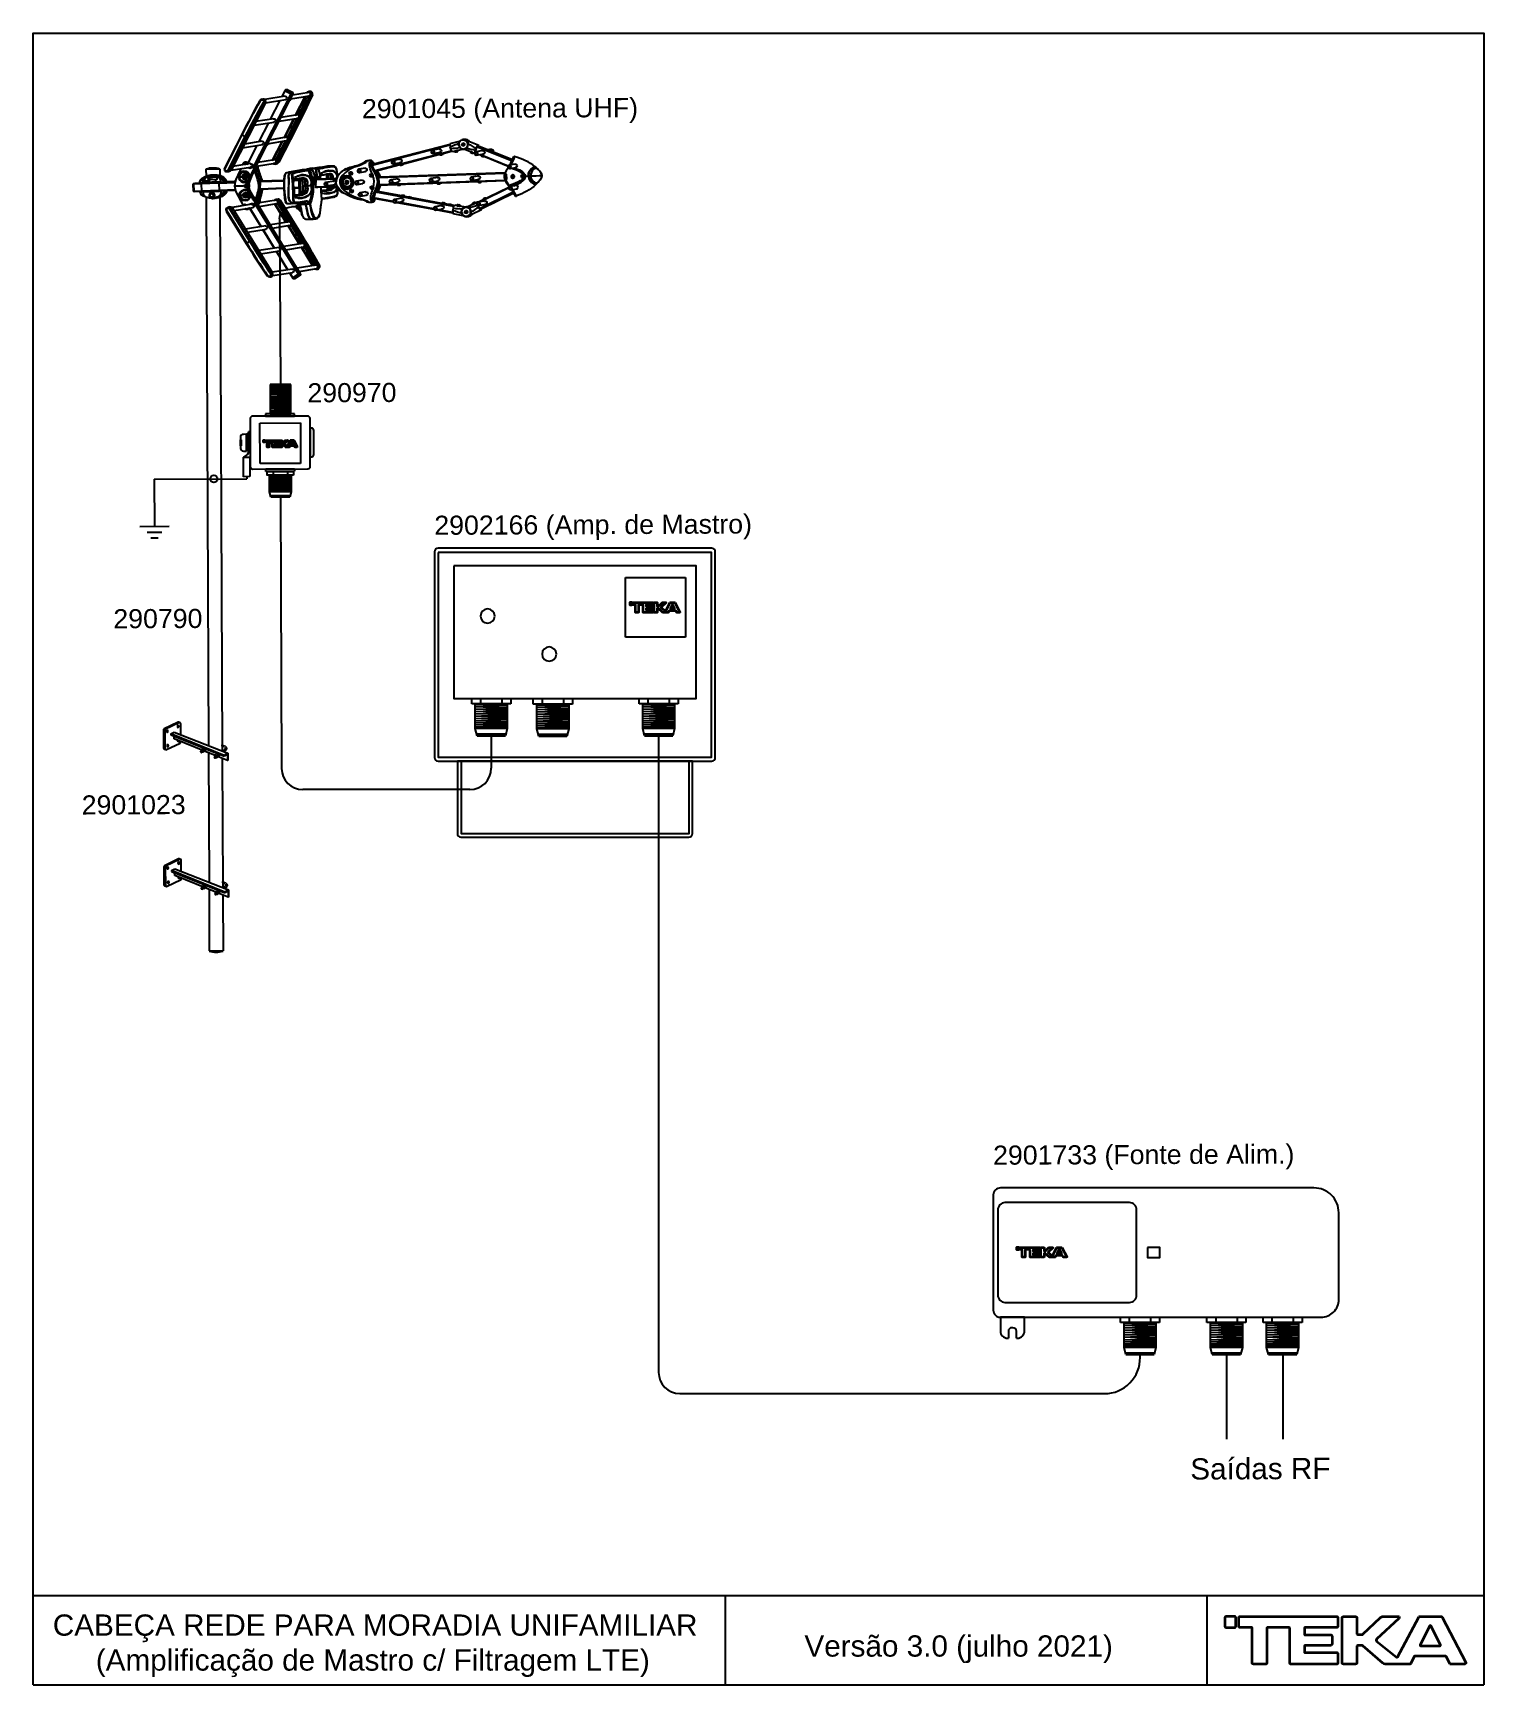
# Model space of a CAD drawing. Header units: millimetres. Extents: x 980 to 1117, y 626 to 781.
import ezdxf
from ezdxf.enums import TextEntityAlignment as Align

# ---------------------------------------------------------------- set-up
doc = ezdxf.new("R2010")
doc.units = ezdxf.units.MM
doc.layers.add('BASTIDOR-ATI', color=254, linetype='Continuous', lineweight=20)
doc.layers.add('Capa 1', color=7, linetype='Continuous')
doc.layers.add('Layer 1', color=7, linetype='Continuous')
doc.styles.add('Arial', font='arial.ttf')

msp = doc.modelspace()

# ---------------------------------------------------------------- texts
at = {"style": 'Arial'}
for s, height, rotation, p in [('2901045 (Antena UHF)', 1.8, 0.2426, (1024.18, 773.44)), ('290970', 1.8, 0.2426, (1010.24, 746.65)), ('2902166 (Amp. de Mastro)', 1.8, 0.2426, (1032.95, 734.22)), ('290790', 1.8, 0.2426, (991.97, 725.37)), ('2901023', 1.8, 0.2426, (989.69, 707.84)), ('2901733 (Fonte de Alim.)', 1.8, 0.2426, (1084.79, 674.9)), ('Saídas RF', 2, 0.2426, (1095.77, 645.22)), ('CABEÇA REDE PARA MORADIA UNIFAMILIAR', 2, 359.9994, (1012.42, 630.49)), ('Versão 3.0 (julho 2021)', 2, 359.9994, (1067.36, 628.52)), ('(Amplificação de Mastro c/ Filtragem LTE)', 2, 359.9994, (1012.2, 627.2))]:
    msp.add_text(s, height=height, rotation=rotation, dxfattribs=at).set_placement(p, align=Align.CENTER)

# ---------------------------------------------------------------- blocks, each defined once
blk = doc.blocks.new('Clipboard27431')
at = {"transparency": 33554687}
for p, q in [((21.05, 46.81), (12.45, 46.81)), ((12.45, 46.81), (12.45, 34.59)), ((21.05, 34.59), (21.05, 46.81)), ((21.05, 45.31), (21.05, 45.31)), ((22.56, 34.59), (10.56, 34.59)), ((10.56, 34.59), (10.56, 33.59)), ((12.45, 34.59), (21.05, 34.59)), ((22.56, 33.59), (22.56, 34.59)), ((10.56, 33.59), (22.56, 33.59)), ((0, 21.34), (0, 23.83)), ((0, 23.83), (0.35, 23.83)), ((0.35, 21.34), (0, 21.34)), ((0.35, 23.83), (0.35, 21.34)), ((3.24, 25.11), (2.66, 24.23)), ((2.66, 24.23), (3.24, 23.69)), ((3.24, 23.69), (2.66, 22.91)), ((2.66, 22.91), (3.24, 22.22)), ((3.24, 26.6), (2.7, 26)), ((2.7, 26), (3.24, 25.11)), ((3.24, 22.22), (2.7, 21.34)), ((2.7, 21.34), (3.24, 20.6)), ((4.06, 27.07), (3.31, 27.07)), ((1.25, 8.43), (1.25, 16.59)), ((1.25, 16.59), (3.85, 16.59)), ((3.24, 20.6), (2.7, 20.01)), ((2.7, 20.01), (3.24, 19.22)), ((3.85, 16.59), (3.85, 8.43)), ((3.85, 8.43), (1.25, 8.43)), ((10.55, 10.59), (10.55, 11.59)), ((10.55, 11.59), (22.55, 11.59)), ((22.55, 10.59), (10.55, 10.59)), ((22.55, 11.59), (22.55, 10.59))]:
    blk.add_line(p, q, dxfattribs=at)
for points in [[(22.05, 9), (11.05, 9), (11.05, 10.5), (22.05, 10.5), (22.05, 9)], [(21.05, 2), (12.05, 2), (12.05, 9), (21.05, 9), (21.05, 2)], [(13.53, 10.5), (13.53, 9)], [(19.53, 10.5), (19.53, 9)], [(12.45, 0.5), (20.66, 0.52)], [(12.58, 0), (20.52, 0)], [(21.05, 2), (20.52, 0)]]:
    blk.add_lwpolyline(points)
for points, knots in [([(16.56, 34.59), (16.56, 34.59), (12.45, 34.98), (12.45, 34.98), (12.45, 34.98), (21.05, 35.14), (21.05, 35.14), (21.05, 35.14), (12.45, 35.47), (12.45, 35.47), (12.45, 35.47), (21.05, 35.6), (21.05, 35.6), (21.05, 35.6), (12.45, 36.04), (12.45, 36.04), (12.45, 36.04), (21.05, 36.15), (21.05, 36.15), (21.05, 36.15), (12.45, 36.75), (12.45, 36.75), (12.45, 36.75), (21.05, 36.88), (21.05, 36.88), (21.05, 36.88), (12.45, 37.34), (12.45, 37.34), (12.45, 37.34), (21.05, 37.52), (21.05, 37.52), (21.05, 37.52), (12.45, 37.92), (12.45, 37.92), (12.45, 37.92), (21.05, 38.2), (21.05, 38.2), (21.05, 38.2), (12.45, 38.56), (12.45, 38.56), (12.45, 38.56), (12.58, 38.59), (21.05, 38.79), (21.05, 38.79), (12.45, 39.13), (12.45, 39.13), (12.45, 39.13), (21.05, 39.54), (21.05, 39.54), (21.05, 39.54), (12.45, 39.79), (12.45, 39.79), (12.45, 39.79), (21.05, 40.09), (21.05, 40.09), (21.05, 40.09), (12.45, 40.44), (12.45, 40.44), (12.45, 40.44), (21.05, 40.73), (21.05, 40.73), (21.05, 40.73), (12.45, 41.16), (12.45, 41.16), (12.45, 41.16), (21.05, 41.37), (21.05, 41.37), (21.05, 41.37), (12.45, 41.73), (12.45, 41.73), (12.45, 41.73), (21.05, 42), (21.05, 42), (21.05, 42), (12.45, 42.48), (12.45, 42.48), (12.45, 42.48), (21.05, 42.67), (21.05, 42.67), (21.05, 42.67), (12.45, 43.14), (12.45, 43.14), (12.45, 43.14), (21.05, 43.37), (21.05, 43.37), (21.05, 43.37), (12.45, 43.65), (12.45, 43.65), (12.45, 43.65), (21.05, 43.86), (21.05, 43.86), (21.05, 43.86), (12.45, 44.24), (12.45, 44.24), (12.45, 44.24), (21.05, 44.45), (21.05, 44.45), (21.05, 44.45), (12.45, 44.71), (12.45, 44.71), (12.45, 44.71), (21.05, 45.05), (21.05, 45.05), (21.05, 45.05), (12.45, 45.31), (12.45, 45.31), (12.45, 45.31), (21.05, 45.66), (21.05, 45.66), (21.05, 45.66), (12.45, 45.93), (12.45, 45.93), (12.45, 45.93), (21.05, 46.24), (21.05, 46.24), (21.05, 46.24), (12.45, 46.24), (12.45, 46.24)], [0, 0, 0, 0, 1, 1, 1, 2, 2, 2, 3, 3, 3, 4, 4, 4, 5, 5, 5, 6, 6, 6, 7, 7, 7, 8, 8, 8, 9, 9, 9, 10, 10, 10, 11, 11, 11, 12, 12, 12, 13, 13, 13, 14, 14, 14, 15, 15, 15, 16, 16, 16, 17, 17, 17, 18, 18, 18, 19, 19, 19, 20, 20, 20, 21, 21, 21, 22, 22, 22, 23, 23, 23, 24, 24, 24, 25, 25, 25, 26, 26, 26, 27, 27, 27, 28, 28, 28, 29, 29, 29, 30, 30, 30, 31, 31, 31, 32, 32, 32, 33, 33, 33, 34, 34, 34, 35, 35, 35, 36, 36, 36, 37, 37, 37, 38, 38, 38, 39, 39, 39, 39]), ([(29.06, 12.59), (29.06, 12.03), (28.61, 11.59), (28.06, 11.59), (28.06, 11.59), (5.06, 11.59), (5.06, 11.59), (4.5, 11.59), (4.06, 12.03), (4.06, 12.59), (4.06, 12.59), (4.06, 32.59), (4.06, 32.59), (4.06, 33.14), (4.5, 33.59), (5.06, 33.59), (5.06, 33.59), (28.06, 33.59), (28.06, 33.59), (28.61, 33.59), (29.06, 33.14), (29.06, 32.59), (29.06, 32.59), (29.06, 12.59), (29.06, 12.59)], [0, 0, 0, 0, 1, 1, 1, 2, 2, 2, 3, 3, 3, 4, 4, 4, 5, 5, 5, 6, 6, 6, 7, 7, 7, 8, 8, 8, 8]), ([(30.56, 17.58), (30.56, 17.03), (30.22, 16.59), (29.81, 16.59), (29.81, 16.59), (29.81, 16.59), (29.81, 16.59), (29.06, 16.59), (29.06, 16.59), (29.06, 16.59), (29.06, 16.59), (29.06, 28.59), (29.06, 28.59), (29.06, 28.59), (29.14, 28.59), (29.81, 28.59), (29.81, 28.59), (29.81, 28.59), (29.81, 28.59), (30.22, 28.59), (30.56, 28.14), (30.56, 27.59), (30.56, 27.59), (30.56, 17.58), (30.56, 17.58)], [0, 0, 0, 0, 1, 1, 1, 2, 2, 2, 3, 3, 3, 4, 4, 4, 5, 5, 5, 6, 6, 6, 7, 7, 7, 8, 8, 8, 8]), ([(2.5, 19.09), (2.5, 19.09), (2.5, 19.09), (1.29, 19.09), (1.29, 19.09), (1.21, 19.09), (1.21, 19.09), (0.54, 19.09), (0, 19.6), (0, 20.24), (0, 20.24), (0, 24.94), (0, 24.94), (0, 25.57), (0.54, 26.09), (1.21, 26.09), (1.21, 26.09), (1.29, 26.09), (1.29, 26.09), (2.5, 26.09), (2.5, 26.09), (2.5, 26.09), (2.5, 26.09), (2.5, 19.09), (2.5, 19.09)], [0, 0, 0, 0, 1, 1, 1, 2, 2, 2, 3, 3, 3, 4, 4, 4, 5, 5, 5, 6, 6, 6, 7, 7, 7, 8, 8, 8, 8]), ([(1.25, 16.59), (1.25, 16.59), (3.03, 17.26), (3.31, 18.32), (3.31, 18.32), (3.31, 27.07), (3.31, 27.07)], [0, 0, 0, 0, 1, 1, 1, 2, 2, 2, 2])]:
    blk.add_open_spline(points, degree=3, knots=knots, dxfattribs=at)
blk.add_open_spline([(12.58, 0), (12.58, 0), (12.05, 2), (12.05, 2), (12.05, 2), (21.05, 2.27), (21.05, 2.27), (21.05, 2.27), (12.05, 2.55), (12.05, 2.55), (12.05, 2.55), (21.05, 2.86), (21.05, 2.86), (21.05, 2.86), (12.05, 3.04), (12.05, 3.04), (12.05, 3.04), (21.05, 3.46), (21.05, 3.46), (21.05, 3.46), (12.05, 3.59), (12.05, 3.59), (12.05, 3.59), (21.05, 3.94), (21.05, 3.94), (21.05, 3.94), (12.05, 4.16), (12.05, 4.16), (12.05, 4.16), (21.05, 4.65), (21.05, 4.65), (21.05, 4.65), (12.05, 4.85), (12.05, 4.85), (12.05, 4.85), (21.05, 5.31), (21.05, 5.31), (21.05, 5.31), (12.05, 5.5), (12.05, 5.5), (12.05, 5.5), (21.05, 5.95), (21.05, 5.95), (21.05, 5.95), (12.05, 6.15), (12.05, 6.15), (12.05, 6.15), (21.05, 6.59), (21.05, 6.59), (21.05, 6.59), (12.05, 6.83), (12.05, 6.83), (12.05, 6.83), (21.05, 7.23), (21.05, 7.23), (21.05, 7.23), (12.05, 7.49), (12.05, 7.49), (12.05, 7.49), (21.05, 7.78), (21.05, 7.78), (21.05, 7.78), (12.05, 8.13), (12.05, 8.13), (12.05, 8.13), (21.05, 8.53), (21.05, 8.53), (12.05, 8.73), (12.05, 8.73), (12.05, 8.73)], degree=3, knots=[0, 0, 0, 0, 1, 1, 1, 2, 2, 2, 3, 3, 3, 4, 4, 4, 5, 5, 5, 6, 6, 6, 7, 7, 7, 8, 8, 8, 9, 9, 9, 10, 10, 10, 11, 11, 11, 12, 12, 12, 13, 13, 13, 14, 14, 14, 15, 15, 15, 16, 16, 16, 17, 17, 17, 18, 18, 18, 19, 19, 19, 20, 20, 20, 21, 21, 21, 22, 22, 22, 23, 23, 23, 23])
blk = doc.blocks.new('Clipboard25237')
for p, q in [((6.17, 16.14), (0.28, 13.3)), ((6.53, 15.89), (0.9, 13.17)), ((7.02, 15.86), (6.33, 16.14)), ((7.25, 10.88), (7.25, 15.44)), ((0, 12.85), (0, 5.28)), ((0.67, 12.96), (0.06, 13.09)), ((0.61, 12.72), (0.61, 5.16)), ((1.32, 4.71), (6.96, 7.31)), ((3.16, 11.21), (4.54, 11.96)), ((25.32, 2.2), (3.16, 11.21)), ((3.16, 11.21), (3.16, 10.9)), ((3.16, 10.9), (25.32, 1.89)), ((4.49, 9.16), (4.49, 10.36)), ((21.57, 2.12), (4.49, 9.16)), ((4.54, 11.96), (26.9, 3.04)), ((7.25, 7.76), (7.25, 8.03)), ((1, 4.68), (0.37, 4.79)), ((15.46, 4), (15.45, 3.88)), ((15.45, 3.88), (15.48, 3.72)), ((16.12, 4.39), (15.46, 4)), ((15.52, 4.01), (15.46, 4)), ((15.48, 3.72), (15.56, 3.6)), ((15.64, 3.97), (15.52, 4.01)), ((15.56, 3.6), (15.65, 3.52)), ((15.73, 3.9), (15.64, 3.97)), ((15.65, 3.52), (15.77, 3.49)), ((15.81, 3.77), (15.73, 3.9)), ((15.77, 3.49), (15.83, 3.49)), ((15.8, 4.37), (15.87, 4.53)), ((15.81, 4.2), (15.8, 4.37)), ((15.84, 3.62), (15.81, 3.77)), ((15.83, 3.49), (16.48, 3.87)), ((15.83, 3.49), (15.84, 3.62)), ((15.87, 4.53), (16.04, 4.63)), ((16.3, 4.75), (16.04, 4.63)), ((16.04, 4.63), (16.42, 4.52)), ((16.25, 3.57), (16.09, 3.65)), ((16.18, 4.39), (16.12, 4.39)), ((16.29, 4.36), (16.18, 4.39)), ((16.43, 3.56), (16.25, 3.57)), ((16.39, 4.28), (16.29, 4.36)), ((16.6, 4.62), (16.3, 4.75)), ((16.46, 4.16), (16.39, 4.28)), ((16.6, 4.62), (16.42, 4.52)), ((16.42, 4.52), (16.67, 4.05)), ((16.68, 3.69), (16.43, 3.56)), ((16.5, 4), (16.46, 4.16)), ((16.48, 3.87), (16.5, 4)), ((16.55, 4.64), (17.32, 5.09)), ((16.87, 4.16), (16.6, 4.62)), ((16.87, 4.16), (16.67, 4.05)), ((16.67, 4.05), (16.68, 3.69)), ((16.68, 3.69), (16.86, 3.8)), ((16.86, 3.8), (16.87, 4.16)), ((17.65, 4.56), (16.87, 4.11)), ((21.18, 1.64), (21.17, 1.52)), ((21.17, 1.52), (21.2, 1.36)), ((21.83, 2.02), (21.18, 1.64)), ((21.24, 1.65), (21.18, 1.64)), ((21.2, 1.36), (21.28, 1.24)), ((21.36, 1.61), (21.24, 1.65)), ((21.28, 1.24), (21.37, 1.16)), ((21.45, 1.53), (21.36, 1.61)), ((21.37, 1.16), (21.49, 1.12)), ((21.53, 1.41), (21.45, 1.53)), ((21.49, 1.12), (21.55, 1.13)), ((21.51, 2.01), (21.59, 2.17)), ((21.52, 1.84), (21.51, 2.01)), ((21.56, 1.25), (21.53, 1.41)), ((21.55, 1.13), (22.2, 1.51)), ((21.55, 1.13), (21.56, 1.25)), ((21.59, 2.17), (21.76, 2.27)), ((22.02, 2.39), (21.76, 2.27)), ((21.76, 2.27), (22.14, 2.16)), ((21.97, 1.21), (21.81, 1.28)), ((21.89, 2.03), (21.83, 2.02)), ((22.01, 2), (21.89, 2.03)), ((22.15, 1.2), (21.97, 1.21)), ((22.1, 1.92), (22.01, 2)), ((22.32, 2.26), (22.02, 2.39)), ((22.18, 1.79), (22.1, 1.92)), ((22.32, 2.26), (22.14, 2.16)), ((22.14, 2.16), (22.38, 1.69)), ((22.4, 1.33), (22.15, 1.2)), ((22.21, 1.64), (22.18, 1.79)), ((22.2, 1.51), (22.21, 1.64)), ((22.27, 2.28), (23.04, 2.73)), ((22.59, 1.8), (22.32, 2.26)), ((22.59, 1.8), (22.38, 1.69)), ((22.38, 1.69), (22.4, 1.33)), ((22.4, 1.33), (22.58, 1.44)), ((22.58, 1.44), (22.59, 1.8)), ((23.36, 2.2), (22.59, 1.74)), ((26.72, 0), (22.59, 1.7)), ((24.53, 6.07), (24.53, 6.62)), ((24.53, 3.99), (25.07, 4.3)), ((25.07, 4.3), (25.28, 4.43)), ((25.18, 3.73), (25.72, 4.04)), ((25.28, 4.43), (25.69, 4.77)), ((26.9, 3.04), (25.32, 2.2)), ((26.71, 2.63), (25.32, 1.89)), ((25.32, 1.89), (25.32, 2.2)), ((25.51, 5.54), (25.73, 5.25)), ((25.76, 4.99), (25.69, 4.77)), ((25.72, 4.04), (25.93, 4.17)), ((25.73, 5.25), (25.76, 4.99)), ((25.93, 4.17), (26.21, 4.43)), ((26.21, 4.43), (26.34, 4.61)), ((26.34, 4.61), (26.44, 4.84)), ((26.42, 5.3), (26.38, 5.43)), ((26.47, 5.06), (26.42, 5.3)), ((26.44, 4.84), (26.47, 5.06)), ((26.71, 2.63), (26.71, 0)), ((26.9, 0.1), (26.71, 0)), ((26.9, 3.04), (26.9, 0.1))]:
    blk.add_line(p, q)
for centre, radius, start, end in [((6.26, 15.96), 0.2, 67.70156, 115.72489), ((6.75, 15.44), 0.5, 0, 115.72489), ((0.5, 12.85), 0.5, 115.72489, 180), ((1.11, 12.72), 0.5, 115.72489, 180), ((6.75, 7.76), 0.5, 294.7431, 0), ((0.52, 5.28), 0.517, 180.98656, 253.8041), ((1.11, 5.16), 0.5, 180, 294.7431)]:
    blk.add_arc(centre, radius, start, end)
at = {"extrusion": (0, 0, -1)}
for centre in [(6.14, 14.43), (1.63, 12.37), (1.83, 6.38)]:
    blk.add_ellipse(centre, major_axis=(0, 0.464), ratio=0.613854, dxfattribs=at)
blk.add_ellipse((6.32, 8.38), major_axis=(0, 0.464), ratio=0.613854, start_param=1.74984, end_param=5.029238, dxfattribs=at)
at = {"layer": 'BASTIDOR-ATI', "linetype": 'Continuous'}
for p, q in [((25.08, 6.38), (24.53, 6.62)), ((25.03, 5.85), (24.53, 6.07)), ((25.28, 5.69), (25.03, 5.85)), ((25.86, 5.97), (25.08, 6.38)), ((25.51, 5.54), (25.28, 5.69)), ((26.12, 5.79), (25.86, 5.97)), ((26.38, 5.43), (26.12, 5.79))]:
    blk.add_line(p, q, dxfattribs=at)
blk = doc.blocks.new('Antena TDT')
at = {"layer": 'Layer 1'}
for points in [[(1979.01, 935.57), (1979.01, 935.57), (1994.64, 965.82), (1994.64, 965.82)], [(1994.84, 965.74), (1994.84, 965.74), (1979.19, 935.49), (1979.19, 935.49)], [(1992.21, 964.87), (1992.21, 964.87), (1983.71, 963.54), (1983.71, 963.54)], [(1988.51, 937.17), (1988.51, 937.17), (2003.01, 965.22), (2003.01, 965.22)], [(1992.09, 967.27), (1992.09, 967.27), (1990.74, 964.64), (1990.74, 964.64)], [(1990.91, 964.67), (1990.91, 964.67), (1992.19, 967.17), (1992.19, 967.17)], [(1991.99, 964.84), (1993.02, 965.11), (1993.26, 963.53), (1992.21, 963.44)], [(1992.01, 964.84), (1992.01, 964.84), (1992.11, 964.87), (1992.11, 964.87)], [(1992.11, 964.87), (1992.11, 964.87), (1992.06, 964.87), (1992.06, 964.87)], [(1992.16, 967.42), (1992.16, 967.42), (1992.09, 967.27), (1992.09, 967.27)], [(1992.09, 967.27), (1992.09, 967.22), (1992.15, 967.2), (1992.19, 967.17)], [(1992.19, 967.17), (1992.15, 967.2), (1992.09, 967.22), (1992.09, 967.27)], [(1992.14, 964.87), (1992.14, 964.87), (1992.11, 964.87), (1992.11, 964.87)], [(1992.29, 967.52), (1992.25, 967.48), (1992.19, 967.46), (1992.16, 967.42)], [(1992.16, 967.42), (1992.16, 967.4), (1992.17, 967.39), (1992.19, 967.39)], [(1992.19, 967.39), (1992.21, 967.35), (1992.26, 967.35), (1992.29, 967.32)], [(1992.29, 967.32), (1992.29, 967.32), (1992.19, 967.17), (1992.19, 967.17)], [(1992.19, 967.17), (1992.19, 967.17), (1994.64, 965.82), (1994.64, 965.82)], [(1994.64, 965.82), (1994.64, 965.82), (1992.19, 967.17), (1992.19, 967.17)], [(1992.39, 967.49), (1992.38, 967.46), (1992.27, 967.39), (1992.29, 967.32)], [(1992.94, 967.62), (1992.94, 967.62), (1992.29, 967.52), (1992.29, 967.52)], [(1992.29, 967.52), (1992.33, 967.53), (1992.35, 967.49), (1992.39, 967.49)], [(1992.29, 967.32), (1992.29, 967.32), (1994.71, 965.99), (1994.71, 965.99)], [(1992.39, 967.49), (1992.39, 967.49), (1993.04, 967.59), (1993.04, 967.59)], [(1994.84, 966.14), (1994.84, 966.14), (1992.39, 967.49), (1992.39, 967.49)], [(1993.04, 967.59), (1993.02, 967.6), (1992.96, 967.63), (1992.94, 967.62)], [(1993.04, 967.59), (1993.01, 967.59), (1992.97, 967.63), (1992.94, 967.62)], [(1995.49, 966.24), (1995.49, 966.24), (1993.04, 967.59), (1993.04, 967.59)], [(1993.04, 967.59), (1993.04, 967.59), (1995.49, 966.24), (1995.49, 966.24)], [(1993.04, 967.59), (1993.04, 967.59), (1993.04, 967.59), (1993.04, 967.59)], [(1994.39, 963.72), (1994.39, 963.72), (1995.49, 965.87), (1995.49, 965.87)], [(1994.39, 963.74), (1994.39, 963.74), (1995.46, 965.84), (1995.46, 965.84)], [(1994.41, 963.79), (1994.41, 963.79), (2002.34, 965.04), (2002.34, 965.04)], [(1994.64, 965.82), (1994.64, 965.82), (1994.71, 965.99), (1994.71, 965.99)], [(1994.84, 965.74), (1994.79, 965.76), (1994.72, 965.81), (1994.64, 965.82)], [(1994.84, 965.74), (1994.79, 965.76), (1994.72, 965.81), (1994.64, 965.82)], [(1994.71, 965.99), (1994.77, 966.03), (1994.79, 966.14), (1994.84, 966.14)], [(1994.71, 965.99), (1994.74, 965.95), (1994.84, 965.96), (1994.84, 965.92)], [(1995.49, 966.24), (1995.49, 966.24), (1994.84, 966.14), (1994.84, 966.14)], [(1994.84, 966.14), (1994.9, 966.09), (1994.99, 966), (1994.91, 965.92)], [(1994.84, 965.92), (1994.86, 965.92), (1994.89, 965.92), (1994.91, 965.92)], [(1994.91, 965.92), (1994.91, 965.92), (1994.84, 965.74), (1994.84, 965.74)], [(1994.84, 965.74), (1994.84, 965.74), (1995.46, 965.84), (1995.46, 965.84)], [(1995.46, 965.84), (1995.46, 965.84), (1994.84, 965.74), (1994.84, 965.74)], [(1994.91, 965.92), (1994.91, 965.92), (1995.56, 966.02), (1995.56, 966.02)], [(2002.11, 966.44), (2002.11, 966.44), (1995.21, 965.37), (1995.21, 965.37)], [(1995.46, 965.84), (1995.46, 965.84), (1995.56, 966.02), (1995.56, 966.02)], [(1995.49, 965.87), (1995.49, 965.87), (1995.46, 965.84), (1995.46, 965.84)], [(1995.49, 965.87), (1995.49, 965.87), (1995.46, 965.84), (1995.46, 965.84)], [(1995.56, 966.02), (1995.61, 966.1), (1995.56, 966.19), (1995.49, 966.24)], [(1995.56, 966.02), (1995.57, 966.11), (1995.57, 966.19), (1995.49, 966.24)], [(1995.49, 966.24), (1995.49, 966.24), (1995.49, 966.24), (1995.49, 966.24)], [(1995.49, 965.87), (1995.49, 965.87), (1995.56, 966.02), (1995.56, 966.02)], [(1995.56, 966.02), (1995.56, 966.02), (1995.56, 966.02), (1995.56, 966.02)], [(1995.56, 966.02), (1995.56, 966.02), (1995.56, 966.02), (1995.56, 966.02)], [(2000.39, 964.74), (2000.39, 964.74), (1996.36, 956.94), (1996.36, 956.94)], [(1996.64, 951.37), (1998.99, 955.96), (2001.34, 960.67), (2003.54, 965.34)], [(2003.51, 965.32), (2001.46, 960.9), (1998.87, 955.7), (1996.64, 951.37)], [(1999.09, 961.49), (1999.09, 961.49), (2000.81, 964.82), (2000.81, 964.82)], [(2001.46, 964.92), (2001.1, 964.12), (2000.29, 962.42), (1999.91, 961.62)], [(2002.36, 964.74), (2002.36, 964.74), (2000.34, 960.79), (2000.34, 960.79)], [(2001.19, 966.29), (2001.91, 967.42), (2003.57, 966.4), (2003.01, 965.22)], [(2001.31, 966.32), (2001.57, 966.71), (2002.14, 966.81), (2002.54, 966.59)], [(2001.49, 964.92), (2001.71, 964.72), (2002.08, 964.63), (2002.36, 964.74)], [(2002.54, 966.59), (2003.65, 965.92), (2002.67, 964.18), (2001.54, 964.92)], [(2002.46, 966.37), (2002.31, 966.44), (2002.1, 966.47), (2001.94, 966.42)], [(2002.51, 966.82), (2002.51, 966.82), (2001.99, 966.79), (2001.99, 966.79)], [(2002.16, 965.02), (2002.86, 965.07), (2003.08, 966.04), (2002.46, 966.37)], [(2002.46, 966.37), (2002.46, 966.37), (2002.54, 966.59), (2002.54, 966.59)], [(2003.56, 965.52), (2003.77, 966.14), (2003.17, 966.89), (2002.51, 966.82)], [(2003.01, 965.22), (2003.01, 965.22), (2003.51, 965.32), (2003.51, 965.32)], [(2003.51, 965.32), (2003.51, 965.32), (2003.56, 965.52), (2003.56, 965.52)], [(2003.54, 965.34), (2003.54, 965.34), (2003.51, 965.32), (2003.51, 965.32)], [(2003.54, 965.34), (2003.54, 965.34), (2003.59, 965.54), (2003.59, 965.54)], [(1983.99, 962.19), (1983.99, 962.19), (1969.49, 934.14), (1969.49, 934.14)], [(1981.61, 963.12), (1979.03, 958.48), (1976.43, 953.72), (1974.01, 948.99)], [(1974.19, 948.87), (1976.5, 953.34), (1979.33, 958.64), (1981.81, 963.02)], [(1975.44, 948.17), (1977.75, 952.65), (1980.61, 957.93), (1983.14, 962.29)], [(1983.39, 962.12), (1980.89, 957.78), (1978.06, 952.51), (1975.74, 948.07)], [(1982.56, 963.64), (1982.19, 963.69), (1981.83, 963.4), (1981.61, 963.12)], [(1981.81, 963.02), (1981.76, 963.06), (1981.68, 963.11), (1981.61, 963.12)], [(1981.81, 963.02), (1982.37, 963.86), (1983.6, 963.22), (1983.14, 962.29)], [(1982.81, 963.74), (1982.81, 963.74), (1982.29, 963.62), (1982.29, 963.62)], [(1982.29, 963.62), (1982.29, 963.62), (1982.56, 963.64), (1982.56, 963.64)], [(1982.56, 963.64), (1983.32, 963.65), (1983.72, 962.75), (1983.39, 962.12)], [(1983.99, 962.19), (1984.38, 962.97), (1983.68, 963.97), (1982.81, 963.74)], [(1983.14, 962.29), (1983.22, 962.24), (1983.32, 962.19), (1983.39, 962.12)], [(1983.39, 962.12), (1983.39, 962.12), (1983.99, 962.19), (1983.99, 962.19)], [(1983.94, 962.14), (1983.94, 962.14), (1992.44, 963.47), (1992.44, 963.47)], [(1984.71, 945.02), (1984.71, 945.02), (1993.99, 962.97), (1993.99, 962.97)], [(1984.71, 945.02), (1984.71, 945.02), (1993.99, 962.97), (1993.99, 962.97)], [(1989.91, 963.09), (1989.91, 963.09), (1985.89, 955.29), (1985.89, 955.29)], [(1986.06, 955.32), (1986.06, 955.32), (1990.09, 963.12), (1990.09, 963.12)], [(1992.34, 963.47), (1992.32, 963.46), (1992.26, 963.44), (1992.24, 963.44)], [(1993.81, 963.44), (1993.74, 963.32), (1993.67, 963.14), (1993.69, 962.99)], [(1993.69, 962.99), (1993.69, 962.99), (1993.76, 962.97), (1993.76, 962.97)], [(1993.76, 962.97), (1993.73, 963.12), (1993.86, 963.26), (1993.91, 963.39)], [(1993.76, 962.97), (1993.85, 962.91), (1993.99, 962.96), (1994.06, 963.02)], [(1994.21, 963.92), (1994.02, 963.89), (1993.92, 963.59), (1993.81, 963.44)], [(1993.91, 963.39), (1993.99, 963.57), (1994.1, 963.81), (1994.29, 963.89)], [(1993.99, 962.99), (1994.06, 963.03), (1994.15, 963.15), (1994.19, 963.22)], [(1994.04, 962.99), (1994.04, 962.99), (1993.99, 962.99), (1993.99, 962.99)], [(1994.24, 963.22), (1994.19, 963.16), (1994.09, 963.04), (1994.04, 962.99)], [(1994.06, 963.24), (1994.09, 963.28), (1994.13, 963.35), (1994.14, 963.39)], [(1994.19, 963.22), (1994.16, 963.21), (1994.09, 963.23), (1994.06, 963.24)], [(1994.06, 963.02), (1994.11, 963.07), (1994.19, 963.15), (1994.24, 963.19)], [(1994.09, 963.29), (1994.09, 963.29), (1994.24, 963.22), (1994.24, 963.22)], [(1994.09, 963.27), (1994.09, 963.27), (1994.19, 963.22), (1994.19, 963.22)], [(1994.11, 963.32), (1994.11, 963.32), (1994.14, 963.32), (1994.14, 963.32)], [(1994.14, 963.39), (1994.17, 963.38), (1994.23, 963.36), (1994.26, 963.37)], [(1994.14, 963.32), (1994.14, 963.32), (1994.19, 963.39), (1994.19, 963.39)], [(1994.24, 963.27), (1994.24, 963.27), (1994.14, 963.32), (1994.14, 963.32)], [(1994.29, 963.89), (1994.29, 963.89), (1994.21, 963.92), (1994.21, 963.92)], [(1994.31, 963.39), (1994.3, 963.36), (1994.26, 963.3), (1994.24, 963.27)], [(1994.24, 963.19), (1994.24, 963.19), (1994.29, 963.29), (1994.29, 963.29)], [(1994.24, 963.27), (1994.26, 963.25), (1994.26, 963.24), (1994.24, 963.22)], [(1994.34, 963.39), (1994.38, 963.55), (1994.44, 963.8), (1994.26, 963.89)], [(1994.26, 963.37), (1994.29, 963.44), (1994.33, 963.59), (1994.34, 963.67)], [(1994.29, 963.39), (1994.29, 963.39), (1994.31, 963.37), (1994.31, 963.37)], [(1994.39, 963.67), (1994.37, 963.61), (1994.33, 963.44), (1994.31, 963.37)], [(1994.31, 963.37), (1994.31, 963.37), (1994.34, 963.39), (1994.34, 963.39)], [(1994.34, 963.67), (1994.34, 963.67), (1994.39, 963.67), (1994.39, 963.67)], [(1996.49, 956.97), (1998.26, 958.66), (1998.95, 954.53), (1996.71, 955.57)], [(1996.96, 957.37), (1996.96, 957.37), (1998.99, 961.29), (1998.99, 961.29)], [(1999.59, 960.97), (1999.19, 960.14), (1998.35, 958.4), (1997.94, 957.57)], [(2000.24, 960.62), (2000.24, 960.62), (1998.21, 956.67), (1998.21, 956.67)], [(1998.99, 961.29), (1998.99, 961.29), (2000.24, 960.62), (2000.24, 960.62)], [(1999.91, 961.62), (1999.91, 961.62), (1999.09, 961.49), (1999.09, 961.49)], [(2000.34, 960.79), (2000.34, 960.79), (1999.09, 961.49), (1999.09, 961.49)], [(2000.56, 961.24), (2000.56, 961.24), (1999.91, 961.62), (1999.91, 961.62)], [(2002.19, 964.69), (2002.19, 964.69), (2002.36, 964.72), (2002.36, 964.72)], [(1979.11, 952.79), (1979.11, 952.79), (1987.59, 954.12), (1987.59, 954.12)], [(1987.36, 955.52), (1987.36, 955.52), (1979.91, 954.34), (1979.91, 954.34)], [(1985.09, 953.72), (1985.09, 953.72), (1981.06, 945.94), (1981.06, 945.94)], [(1981.24, 945.97), (1981.24, 945.97), (1985.26, 953.77), (1985.26, 953.77)], [(1987.16, 955.49), (1988.18, 955.78), (1988.44, 954.13), (1987.39, 954.09)], [(1987.19, 955.49), (1987.19, 955.49), (1987.29, 955.52), (1987.29, 955.52)], [(1987.51, 954.09), (1987.5, 954.09), (1987.43, 954.09), (1987.41, 954.09)], [(1989.39, 937.34), (1989.39, 937.34), (1996.64, 951.37), (1996.64, 951.37)], [(1996.64, 951.37), (1996.64, 951.37), (1989.39, 937.34), (1989.39, 937.34)], [(1989.59, 954.44), (1989.59, 954.44), (1997.51, 955.69), (1997.51, 955.69)], [(1997.29, 957.09), (1997.29, 957.09), (1990.39, 955.99), (1990.39, 955.99)], [(1995.56, 955.39), (1995.56, 955.39), (1991.54, 947.59), (1991.54, 947.59)], [(1992.14, 947.99), (1992.14, 947.99), (1994.16, 951.94), (1994.16, 951.94)], [(1994.89, 951.54), (1994.89, 951.54), (1993.16, 948.24), (1993.16, 948.24)], [(1995.41, 951.27), (1995.41, 951.27), (1993.36, 947.32), (1993.36, 947.32)], [(1994.16, 951.94), (1994.16, 951.94), (1995.41, 951.27), (1995.41, 951.27)], [(1994.26, 952.12), (1994.26, 952.12), (1995.99, 955.44), (1995.99, 955.44)], [(1995.26, 952.29), (1995.26, 952.29), (1994.26, 952.12), (1994.26, 952.12)], [(1995.49, 951.44), (1995.49, 951.44), (1994.26, 952.12), (1994.26, 952.12)], [(1996.86, 955.44), (1996.86, 955.44), (1995.26, 952.29), (1995.26, 952.29)], [(1995.79, 952.02), (1995.79, 952.02), (1995.26, 952.29), (1995.26, 952.29)], [(1997.54, 955.39), (1997.54, 955.39), (1995.49, 951.44), (1995.49, 951.44)], [(1996.64, 955.57), (1996.89, 955.38), (1997.24, 955.28), (1997.54, 955.39)], [(1996.64, 951.37), (1996.64, 951.37), (1996.64, 951.37), (1996.64, 951.37)], [(1996.64, 951.37), (1996.64, 951.37), (1996.64, 951.37), (1996.64, 951.37)], [(1998.21, 956.67), (1998.04, 957.18), (1997.5, 957.5), (1996.96, 957.37)], [(1997.44, 957.47), (1997.44, 957.47), (1997.04, 957.37), (1997.04, 957.37)], [(1997.34, 955.67), (1998.33, 955.73), (1998.1, 957.31), (1997.11, 957.07)], [(1997.34, 955.34), (1997.34, 955.34), (1997.51, 955.37), (1997.51, 955.37)], [(1997.94, 957.57), (1997.94, 957.57), (1997.41, 957.47), (1997.41, 957.47)], [(1998.59, 957.44), (1998.44, 957.55), (1998.11, 957.58), (1997.94, 957.57)], [(1974.01, 948.99), (1974.01, 948.99), (1966.76, 934.97), (1966.76, 934.97)], [(1966.94, 934.84), (1966.94, 934.84), (1974.19, 948.87), (1974.19, 948.87)], [(1968.19, 934.14), (1968.19, 934.14), (1975.44, 948.17), (1975.44, 948.17)], [(1975.74, 948.07), (1975.74, 948.07), (1968.49, 934.04), (1968.49, 934.04)], [(1974.01, 949.02), (1974.01, 949.02), (1974.01, 948.99), (1974.01, 948.99)], [(1974.01, 948.99), (1974.03, 948.95), (1974.13, 948.9), (1974.19, 948.87)], [(1974.19, 948.87), (1974.19, 948.87), (1975.44, 948.17), (1975.44, 948.17)], [(1974.29, 943.42), (1974.29, 943.42), (1982.76, 944.77), (1982.76, 944.77)], [(1982.54, 946.17), (1982.54, 946.17), (1975.09, 944.99), (1975.09, 944.99)], [(1975.44, 948.17), (1975.54, 948.13), (1975.63, 948.07), (1975.74, 948.07)], [(1980.26, 944.37), (1980.26, 944.37), (1976.31, 936.77), (1976.31, 936.77)], [(1976.46, 936.72), (1976.46, 936.72), (1980.44, 944.39), (1980.44, 944.39)], [(1979.81, 935.54), (1979.81, 935.54), (1984.31, 944.27), (1984.31, 944.27)], [(1979.81, 935.54), (1979.81, 935.54), (1984.31, 944.27), (1984.31, 944.27)], [(1982.34, 946.14), (1983.35, 946.42), (1983.6, 944.74), (1982.54, 944.74)], [(1982.36, 946.14), (1982.36, 946.14), (1982.44, 946.17), (1982.44, 946.17)], [(1982.46, 946.17), (1982.46, 946.17), (1982.39, 946.14), (1982.39, 946.14)], [(1982.46, 946.17), (1982.46, 946.17), (1982.44, 946.17), (1982.44, 946.17)], [(1982.66, 944.74), (1982.65, 944.74), (1982.6, 944.74), (1982.59, 944.74)], [(1984.16, 944.74), (1984.11, 944.61), (1984.01, 944.44), (1984.01, 944.29)], [(1984.01, 944.29), (1984.01, 944.29), (1984.09, 944.24), (1984.09, 944.24)], [(1984.09, 944.24), (1984.09, 944.39), (1984.17, 944.57), (1984.24, 944.69)], [(1984.09, 944.24), (1984.18, 944.23), (1984.31, 944.23), (1984.39, 944.29)], [(1984.54, 945.22), (1984.38, 945.16), (1984.25, 944.9), (1984.16, 944.74)], [(1984.24, 944.69), (1984.31, 944.85), (1984.44, 945.13), (1984.61, 945.17)], [(1984.34, 944.27), (1984.4, 944.31), (1984.48, 944.46), (1984.51, 944.52)], [(1984.36, 944.29), (1984.36, 944.29), (1984.34, 944.27), (1984.34, 944.27)], [(1984.56, 944.52), (1984.53, 944.44), (1984.43, 944.34), (1984.36, 944.29)], [(1984.39, 944.52), (1984.42, 944.56), (1984.46, 944.64), (1984.46, 944.69)], [(1984.51, 944.52), (1984.48, 944.52), (1984.42, 944.52), (1984.39, 944.52)], [(1984.39, 944.29), (1984.45, 944.34), (1984.52, 944.44), (1984.56, 944.49)], [(1984.41, 944.57), (1984.41, 944.57), (1984.51, 944.52), (1984.51, 944.52)], [(1984.44, 944.59), (1984.44, 944.59), (1984.49, 944.62), (1984.49, 944.62)], [(1984.44, 944.59), (1984.44, 944.59), (1984.56, 944.52), (1984.56, 944.52)], [(1984.46, 944.69), (1984.5, 944.68), (1984.57, 944.66), (1984.61, 944.67)], [(1984.49, 944.62), (1984.49, 944.62), (1984.51, 944.67), (1984.51, 944.67)], [(1984.56, 944.57), (1984.56, 944.57), (1984.49, 944.62), (1984.49, 944.62)], [(1984.61, 945.17), (1984.61, 945.17), (1984.54, 945.22), (1984.54, 945.22)], [(1984.64, 944.67), (1984.62, 944.66), (1984.58, 944.59), (1984.56, 944.57)], [(1984.56, 944.49), (1984.56, 944.49), (1984.61, 944.57), (1984.61, 944.57)], [(1984.56, 944.57), (1984.59, 944.55), (1984.59, 944.54), (1984.56, 944.52)], [(1984.66, 944.69), (1984.74, 944.83), (1984.73, 945.07), (1984.61, 945.19)], [(1984.61, 944.67), (1984.65, 944.74), (1984.68, 944.89), (1984.69, 944.97)], [(1984.61, 944.69), (1984.61, 944.69), (1984.64, 944.67), (1984.64, 944.67)], [(1984.71, 944.97), (1984.73, 944.89), (1984.68, 944.74), (1984.64, 944.67)], [(1984.64, 944.67), (1984.64, 944.67), (1984.66, 944.69), (1984.66, 944.69)], [(1984.69, 944.97), (1984.69, 944.97), (1984.71, 944.97), (1984.71, 944.97)], [(1984.74, 945.09), (1984.74, 945.09), (1992.66, 946.34), (1992.66, 946.34)], [(1992.44, 947.74), (1992.44, 947.74), (1985.56, 946.64), (1985.56, 946.64)], [(1990.71, 946.04), (1990.71, 946.04), (1986.69, 938.24), (1986.69, 938.24)], [(1989.44, 942.77), (1989.44, 942.77), (1991.14, 946.09), (1991.14, 946.09)], [(1992.06, 946.07), (1992.06, 946.07), (1990.44, 942.94), (1990.44, 942.94)], [(1992.69, 946.04), (1992.69, 946.04), (1990.66, 942.09), (1990.66, 942.09)], [(1991.64, 947.62), (1991.94, 947.97), (1992.44, 948.1), (1992.86, 947.89)], [(1991.81, 946.19), (1992.06, 946.04), (1992.4, 945.93), (1992.69, 946.04)], [(1992.86, 947.89), (1994.01, 947.24), (1992.98, 945.47), (1991.86, 946.22)], [(1993.36, 947.32), (1993.23, 947.82), (1992.63, 948.18), (1992.14, 947.99)], [(1992.59, 948.12), (1992.59, 948.12), (1992.19, 948.02), (1992.19, 948.02)], [(1992.79, 947.67), (1992.65, 947.71), (1992.43, 947.77), (1992.29, 947.72)], [(1992.51, 946.32), (1993.22, 946.36), (1993.39, 947.34), (1992.79, 947.67)], [(1992.51, 945.99), (1992.51, 945.99), (1992.69, 946.02), (1992.69, 946.02)], [(1993.16, 948.24), (1993.16, 948.24), (1992.59, 948.12), (1992.59, 948.12)], [(1993.79, 948.14), (1993.6, 948.25), (1993.37, 948.26), (1993.16, 948.24)], [(2060.74, 944.44), (2060.74, 944.44), (2028.34, 936.19), (2028.34, 936.19)], [(2028.34, 936.02), (2028.34, 936.02), (2060.76, 944.27), (2060.76, 944.27)], [(2060.81, 944.74), (2060.59, 944.5), (2060.88, 943.87), (2060.94, 943.54)], [(2065.16, 945.87), (2065.16, 945.87), (2060.81, 944.74), (2060.81, 944.74)], [(2060.94, 943.54), (2062.04, 943.88), (2063.46, 944.58), (2064.54, 944.97)], [(2064.56, 943.92), (2064.45, 944.36), (2064.55, 944.99), (2064.69, 945.42)], [(2065.94, 946.37), (2071, 946.67), (2066.62, 939.19), (2064.51, 943.94)], [(2065.71, 944.59), (2065.71, 944.59), (2066.19, 945.07), (2066.19, 945.07)], [(2065.71, 944.59), (2065.71, 944.59), (2066.06, 944.67), (2066.06, 944.67)], [(2065.79, 944.27), (2065.79, 944.27), (2065.71, 944.59), (2065.71, 944.59)], [(2065.86, 943.94), (2065.86, 943.94), (2065.79, 944.27), (2065.79, 944.27)], [(2066.64, 943.89), (2066.03, 943.85), (2065.84, 944.79), (2066.41, 944.99)], [(2066.36, 946.47), (2066.36, 946.47), (2065.94, 946.37), (2065.94, 946.37)], [(2066.04, 944.52), (2066.03, 944.53), (2066.09, 944.73), (2066.09, 944.74)], [(2066.06, 944.67), (2066.06, 944.67), (2066.06, 944.67), (2066.06, 944.67)], [(2066.06, 944.64), (2066.06, 944.64), (2066.06, 944.67), (2066.06, 944.67)], [(2066.29, 943.97), (2066.24, 943.97), (2066.16, 944.09), (2066.14, 944.12)], [(2066.19, 945.07), (2066.19, 945.07), (2066.81, 944.89), (2066.81, 944.89)], [(2066.21, 944.52), (2066.21, 944.52), (2066.24, 944.54), (2066.24, 944.54)], [(2066.21, 944.44), (2066.21, 944.44), (2066.21, 944.52), (2066.21, 944.52)], [(2066.21, 944.52), (2066.21, 944.52), (2066.26, 944.52), (2066.26, 944.52)], [(2066.21, 944.37), (2066.21, 944.37), (2066.21, 944.44), (2066.21, 944.44)], [(2066.24, 944.34), (2066.24, 944.37), (2066.24, 944.37), (2066.21, 944.37)], [(2066.26, 944.37), (2066.26, 944.37), (2066.21, 944.37), (2066.21, 944.37)], [(2066.24, 944.54), (2066.24, 944.54), (2066.46, 944.54), (2066.46, 944.54)], [(2066.46, 944.37), (2066.46, 944.37), (2066.24, 944.34), (2066.24, 944.34)], [(2066.29, 944.37), (2066.29, 944.37), (2066.24, 944.34), (2066.24, 944.34)], [(2066.26, 944.52), (2066.26, 944.52), (2066.29, 944.44), (2066.29, 944.44)], [(2066.29, 944.44), (2066.29, 944.44), (2066.26, 944.37), (2066.26, 944.37)], [(2066.26, 944.37), (2066.26, 944.37), (2066.29, 944.37), (2066.29, 944.37)], [(2066.66, 944.47), (2066.66, 944.47), (2066.29, 944.44), (2066.29, 944.44)], [(2066.66, 944.47), (2066.66, 944.47), (2066.29, 944.44), (2066.29, 944.44)], [(2066.29, 944.44), (2066.29, 944.44), (2066.29, 944.44), (2066.29, 944.44)], [(2066.29, 944.37), (2066.29, 944.37), (2066.51, 944.37), (2066.51, 944.37)], [(2068.41, 945.69), (2067.94, 946.3), (2067.13, 946.68), (2066.36, 946.47)], [(2066.36, 946.47), (2067.11, 946.67), (2067.98, 946.29), (2068.41, 945.67)], [(2066.46, 944.54), (2066.46, 944.54), (2066.51, 944.54), (2066.51, 944.54)], [(2066.51, 944.32), (2066.51, 944.34), (2066.49, 944.37), (2066.46, 944.37)], [(2066.51, 944.37), (2066.51, 944.37), (2066.46, 944.37), (2066.46, 944.37)], [(2066.49, 944.82), (2066.49, 944.82), (2066.51, 944.84), (2066.51, 944.84)], [(2066.49, 944.57), (2066.49, 944.65), (2066.49, 944.74), (2066.49, 944.82)], [(2066.54, 944.82), (2066.54, 944.82), (2066.49, 944.82), (2066.49, 944.82)], [(2066.54, 944.59), (2066.54, 944.59), (2066.49, 944.57), (2066.49, 944.57)], [(2066.51, 944.84), (2066.51, 944.84), (2066.66, 944.84), (2066.66, 944.84)], [(2066.54, 944.57), (2066.54, 944.55), (2066.54, 944.54), (2066.51, 944.54)], [(2066.54, 944.34), (2066.54, 944.37), (2066.54, 944.37), (2066.51, 944.37)], [(2066.51, 944.07), (2066.51, 944.15), (2066.51, 944.24), (2066.51, 944.32)], [(2066.51, 944.32), (2066.51, 944.32), (2066.56, 944.32), (2066.56, 944.32)], [(2066.96, 944.22), (2066.96, 944.22), (2066.51, 943.77), (2066.51, 943.77)], [(2066.56, 944.09), (2066.56, 944.09), (2066.51, 944.07), (2066.51, 944.07)], [(2066.54, 944.07), (2066.54, 944.07), (2066.51, 944.07), (2066.51, 944.07)], [(2066.54, 944.82), (2066.54, 944.82), (2066.54, 944.59), (2066.54, 944.59)], [(2066.54, 944.59), (2066.54, 944.59), (2066.54, 944.57), (2066.54, 944.57)], [(2066.66, 944.47), (2066.66, 944.47), (2066.54, 944.57), (2066.54, 944.57)], [(2066.66, 944.47), (2066.66, 944.47), (2066.54, 944.34), (2066.54, 944.34)], [(2066.54, 944.34), (2066.54, 944.34), (2066.56, 944.32), (2066.56, 944.32)], [(2066.69, 944.07), (2066.69, 944.07), (2066.54, 944.07), (2066.54, 944.07)], [(2066.59, 944.07), (2066.59, 944.07), (2066.54, 944.07), (2066.54, 944.07)], [(2066.56, 944.32), (2066.56, 944.32), (2066.56, 944.09), (2066.56, 944.09)], [(2066.56, 944.09), (2066.56, 944.09), (2066.59, 944.07), (2066.59, 944.07)], [(2066.59, 944.07), (2066.59, 944.07), (2066.66, 944.07), (2066.66, 944.07)], [(2067.06, 946.54), (2067.06, 946.54), (2066.64, 946.52), (2066.64, 946.52)], [(2066.66, 944.47), (2066.66, 944.47), (2066.64, 944.84), (2066.64, 944.84)], [(2066.64, 944.84), (2066.64, 944.84), (2066.66, 944.47), (2066.66, 944.47)], [(2066.66, 944.84), (2066.66, 944.84), (2066.66, 944.82), (2066.66, 944.82)], [(2066.66, 944.82), (2066.66, 944.75), (2066.66, 944.67), (2066.66, 944.59)], [(2066.66, 944.59), (2066.66, 944.57), (2066.69, 944.55), (2066.71, 944.54)], [(2066.66, 944.47), (2066.66, 944.47), (2066.74, 944.57), (2066.74, 944.57)], [(2066.91, 944.47), (2066.91, 944.47), (2066.66, 944.47), (2066.66, 944.47)], [(2066.66, 944.47), (2066.66, 944.47), (2066.74, 944.37), (2066.74, 944.37)], [(2066.66, 944.47), (2066.66, 944.47), (2066.91, 944.47), (2066.91, 944.47)], [(2066.66, 944.07), (2066.66, 944.07), (2066.66, 944.47), (2066.66, 944.47)], [(2066.66, 944.47), (2066.66, 944.47), (2066.66, 944.07), (2066.66, 944.07)], [(2066.69, 944.32), (2066.7, 944.25), (2066.66, 944.15), (2066.71, 944.09)], [(2066.66, 944.07), (2066.66, 944.07), (2066.66, 944.07), (2066.66, 944.07)], [(2066.66, 944.07), (2066.66, 944.07), (2066.69, 944.07), (2066.69, 944.07)], [(2066.71, 944.37), (2066.68, 944.38), (2066.69, 944.34), (2066.69, 944.32)], [(2066.71, 944.09), (2066.72, 944.07), (2066.71, 944.07), (2066.69, 944.07)], [(2066.69, 944.07), (2066.69, 944.07), (2066.69, 944.07), (2066.69, 944.07)], [(2066.71, 944.54), (2066.71, 944.54), (2066.91, 944.54), (2066.91, 944.54)], [(2066.76, 944.37), (2066.76, 944.37), (2066.71, 944.37), (2066.71, 944.37)], [(2066.96, 944.37), (2066.96, 944.37), (2066.71, 944.37), (2066.71, 944.37)], [(2066.71, 944.37), (2066.71, 944.37), (2066.76, 944.37), (2066.76, 944.37)], [(2066.76, 944.37), (2066.76, 944.37), (2066.94, 944.37), (2066.94, 944.37)], [(2066.81, 944.89), (2066.81, 944.89), (2066.89, 944.54), (2066.89, 944.54)], [(2066.89, 944.54), (2066.89, 944.54), (2066.96, 944.22), (2066.96, 944.22)], [(2068.86, 945.62), (2068.51, 946.21), (2067.75, 946.65), (2067.06, 946.54)], [(2068.41, 945.67), (2067.9, 945.7), (2068.4, 944.99), (2068.39, 944.69)], [(2068.39, 944.69), (2069.39, 944.13), (2070.7, 943.26), (2071.74, 942.77)], [(2068.69, 945.72), (2068.61, 945.73), (2068.49, 945.7), (2068.41, 945.67)], [(2072.84, 943.99), (2072.84, 943.99), (2068.69, 945.72), (2068.69, 945.72)], [(2071.74, 942.77), (2071.77, 943.27), (2072.71, 944.63), (2072.84, 943.72)], [(1976.31, 936.59), (1976.07, 936.77), (1974.57, 937.27), (1975.51, 937.44)], [(1974.79, 937.17), (1974.79, 937.17), (1974.76, 937.14), (1974.76, 937.14)], [(1975.29, 937.47), (1975.14, 937.43), (1974.87, 937.31), (1974.79, 937.17)], [(1975.14, 937.37), (1975.13, 937.4), (1975.17, 937.41), (1975.19, 937.42)], [(1975.24, 937.44), (1975.24, 937.44), (1975.26, 937.44), (1975.26, 937.44)], [(1975.51, 937.44), (1975.46, 937.46), (1975.34, 937.48), (1975.29, 937.47)], [(1976.56, 937.24), (1976.2, 937.41), (1975.76, 937.49), (1975.36, 937.47)], [(1975.36, 937.47), (1975.38, 937.47), (1975.4, 937.47), (1975.41, 937.47)], [(1975.51, 937.44), (1975.88, 937.47), (1976.23, 937.38), (1976.56, 937.24)], [(1976.36, 937.07), (1976.36, 937.07), (1975.51, 937.44), (1975.51, 937.44)], [(1976.36, 937.07), (1976.36, 937.07), (1975.51, 937.44), (1975.51, 937.44)], [(1987.61, 938.39), (1987.61, 938.39), (1980.71, 937.29), (1980.71, 937.29)], [(1986.81, 938.27), (1988.5, 939.87), (1989.34, 936.06), (1987.14, 936.79)], [(1986.94, 936.84), (1987.4, 936.42), (1988.24, 936.61), (1988.51, 937.17)], [(1987.29, 938.64), (1987.29, 938.64), (1989.34, 942.59), (1989.34, 942.59)], [(1988.54, 937.97), (1988.38, 938.47), (1987.8, 938.83), (1987.29, 938.64)], [(1987.76, 938.77), (1987.76, 938.77), (1987.36, 938.67), (1987.36, 938.67)], [(1987.66, 936.97), (1988.68, 937.01), (1988.42, 938.61), (1987.44, 938.37)], [(1988.34, 938.89), (1988.34, 938.89), (1987.76, 938.74), (1987.76, 938.74)], [(1990.04, 942.19), (1990.04, 942.19), (1988.34, 938.89), (1988.34, 938.89)], [(1988.96, 938.79), (1988.78, 938.88), (1988.54, 938.9), (1988.34, 938.89)], [(1989.39, 937.34), (1989.39, 937.34), (1988.51, 937.17), (1988.51, 937.17)], [(1990.56, 941.92), (1990.56, 941.92), (1988.54, 937.97), (1988.54, 937.97)], [(1988.76, 936.84), (1989.01, 936.93), (1989.26, 937.12), (1989.39, 937.34)], [(1988.81, 936.87), (1989.03, 936.94), (1989.29, 937.13), (1989.39, 937.34)], [(1989.34, 942.59), (1989.34, 942.59), (1990.56, 941.92), (1990.56, 941.92)], [(1989.39, 937.34), (1989.39, 937.34), (1989.39, 937.34), (1989.39, 937.34)], [(1990.44, 942.94), (1990.44, 942.94), (1989.44, 942.77), (1989.44, 942.77)], [(1990.66, 942.09), (1990.66, 942.09), (1989.44, 942.77), (1989.44, 942.77)], [(1990.96, 942.64), (1990.96, 942.64), (1990.44, 942.94), (1990.44, 942.94)], [(2025.59, 937.59), (2024.95, 937.11), (2024.24, 936.52), (2023.46, 936.24)], [(2024.36, 936.69), (2024.72, 936.92), (2025.12, 937.27), (2025.46, 937.52)], [(2026.24, 937.74), (2025.91, 937.55), (2025.65, 937.05), (2025.34, 936.82)], [(2025.66, 937.64), (2025.61, 937.62), (2025.51, 937.56), (2025.46, 937.52)], [(2026.14, 937.69), (2026, 937.67), (2025.72, 937.62), (2025.59, 937.59)], [(2025.66, 937.64), (2025.66, 937.64), (2026.24, 937.74), (2026.24, 937.74)], [(2026.24, 937.74), (2026.24, 937.74), (2026.14, 937.74), (2026.14, 937.74)], [(2027.54, 937.94), (2027.26, 937.92), (2026.49, 937.79), (2026.21, 937.74)], [(2026.24, 937.74), (2026.24, 937.74), (2027.61, 937.97), (2027.61, 937.97)], [(2026.44, 937.79), (2026.44, 937.79), (2026.24, 937.74), (2026.24, 937.74)], [(2026.24, 937.74), (2026.24, 937.74), (2026.24, 937.74), (2026.24, 937.74)], [(2028.29, 932.34), (2027.59, 934.01), (2026.55, 936.28), (2027.61, 937.97)], [(2027.61, 937.97), (2027.61, 937.97), (2027.21, 937.89), (2027.21, 937.89)], [(2027.59, 937.94), (2027.59, 937.94), (2027.54, 937.94), (2027.54, 937.94)], [(2027.61, 937.97), (2027.71, 937.96), (2027.9, 937.93), (2027.99, 937.92)], [(2027.61, 937.97), (2027.61, 937.97), (2027.64, 937.94), (2027.64, 937.94)], [(2027.99, 937.92), (2027.91, 937.92), (2027.69, 937.92), (2027.61, 937.97)], [(2027.99, 937.92), (2028.13, 937.92), (2028.25, 937.78), (2028.29, 937.64)], [(2028.31, 937.64), (2028.28, 937.8), (2028.14, 937.9), (2027.99, 937.92)], [(2028.04, 937.92), (2028.04, 937.92), (2027.99, 937.92), (2027.99, 937.92)], [(2028.44, 937.54), (2028.4, 937.61), (2028.27, 937.76), (2028.21, 937.82)], [(2028.29, 937.64), (2028.37, 937.29), (2028.56, 936.59), (2028.66, 936.24)], [(2028.31, 937.64), (2028.66, 937.34), (2028.76, 936.77), (2028.96, 936.34)], [(2028.69, 936.24), (2028.56, 936.59), (2028.37, 937.29), (2028.31, 937.64)], [(2028.99, 936.34), (2028.88, 936.54), (2028.69, 937.02), (2028.59, 937.22)], [(2029.41, 933.72), (2029.41, 933.72), (2061.36, 941.84), (2061.36, 941.84)], [(2061.44, 941.69), (2061.44, 941.69), (2029.49, 933.57), (2029.49, 933.57)], [(2036.49, 937.09), (2036.36, 937.87), (2037.41, 938.12), (2037.64, 937.37)], [(2036.94, 937.92), (2036.71, 937.88), (2036.56, 937.68), (2036.46, 937.49)], [(2037.64, 937.37), (2037.78, 936.59), (2036.7, 936.35), (2036.49, 937.09)], [(2036.59, 936.79), (2037.68, 935.72), (2038.42, 938.08), (2036.94, 937.92)], [(2040.04, 938.42), (2040.04, 938.42), (2036.99, 937.94), (2036.99, 937.94)], [(2036.99, 937.92), (2036.99, 937.92), (2036.99, 937.92), (2036.99, 937.92)], [(2039.71, 938.37), (2040.82, 938.74), (2041.07, 936.91), (2039.91, 936.97)], [(2039.84, 938.39), (2039.84, 938.39), (2039.74, 938.37), (2039.74, 938.37)], [(2039.89, 938.42), (2039.89, 938.42), (2039.84, 938.39), (2039.84, 938.39)], [(2041.34, 936.52), (2041.34, 936.52), (2056.51, 940.37), (2056.51, 940.37)], [(2041.34, 936.52), (2041.34, 936.52), (2056.51, 940.37), (2056.51, 940.37)], [(2053.04, 941.29), (2052.91, 942.06), (2053.95, 942.36), (2054.19, 941.59)], [(2053.49, 942.14), (2053.29, 942.08), (2053.11, 941.9), (2053.01, 941.72)], [(2054.19, 941.59), (2054.37, 940.84), (2053.26, 940.54), (2053.04, 941.29)], [(2053.14, 940.99), (2054.24, 939.96), (2054.98, 942.27), (2053.49, 942.14)], [(2056.59, 942.62), (2056.59, 942.62), (2053.54, 942.14), (2053.54, 942.14)], [(2053.56, 942.12), (2053.56, 942.12), (2053.54, 942.12), (2053.54, 942.12)], [(2053.74, 940.77), (2053.74, 940.77), (2053.76, 940.77), (2053.76, 940.77)], [(2053.76, 940.74), (2053.76, 940.74), (2056.81, 941.22), (2056.81, 941.22)], [(2056.26, 942.57), (2057.35, 943.02), (2057.63, 941.1), (2056.46, 941.17)], [(2056.39, 942.62), (2056.39, 942.62), (2056.29, 942.59), (2056.29, 942.59)], [(2056.44, 942.62), (2056.44, 942.62), (2056.39, 942.62), (2056.39, 942.62)], [(2056.51, 941.19), (2056.53, 941.19), (2056.65, 941.19), (2056.66, 941.19)], [(2057.89, 940.74), (2057.43, 940.68), (2056.96, 940.51), (2056.51, 940.42)], [(2056.51, 940.42), (2056.51, 940.42), (2056.54, 940.27), (2056.54, 940.27)], [(2056.54, 940.27), (2056.97, 940.41), (2057.46, 940.53), (2057.91, 940.62)], [(2056.54, 940.29), (2056.55, 940.21), (2056.65, 940.1), (2056.74, 940.12)], [(2056.59, 941.19), (2056.59, 941.19), (2056.61, 941.17), (2056.61, 941.17)], [(2056.74, 940.12), (2057.09, 940.2), (2057.46, 940.3), (2057.81, 940.39)], [(2056.74, 940.12), (2056.74, 940.12), (2056.76, 940.12), (2056.76, 940.12)], [(2056.76, 940.09), (2056.76, 940.09), (2057.19, 940.12), (2057.19, 940.12)], [(2056.81, 940.12), (2056.8, 940.11), (2056.78, 940.09), (2056.76, 940.09)], [(2057.06, 940.19), (2057.06, 940.19), (2057.26, 940.24), (2057.26, 940.24)], [(2057.19, 940.12), (2057.13, 940.11), (2057.11, 940.15), (2057.06, 940.19)], [(2057.19, 940.12), (2057.19, 940.12), (2057.16, 940.22), (2057.16, 940.22)], [(2057.19, 940.12), (2057.19, 940.12), (2057.16, 940.22), (2057.16, 940.22)], [(2057.19, 940.22), (2057.19, 940.22), (2057.21, 940.12), (2057.21, 940.12)], [(2057.19, 940.12), (2057.19, 940.12), (2057.19, 940.12), (2057.19, 940.12)], [(2057.19, 940.12), (2057.19, 940.12), (2057.19, 940.12), (2057.19, 940.12)], [(2057.21, 940.22), (2057.21, 940.22), (2057.24, 940.12), (2057.24, 940.12)], [(2057.21, 940.12), (2057.21, 940.12), (2057.24, 940.12), (2057.24, 940.12)], [(2057.29, 940.22), (2057.29, 940.17), (2057.27, 940.16), (2057.24, 940.12)], [(2057.26, 940.24), (2057.31, 940.2), (2057.33, 940.16), (2057.39, 940.17)], [(2057.39, 940.17), (2057.39, 940.17), (2057.76, 940.37), (2057.76, 940.37)], [(2057.39, 940.17), (2057.39, 940.17), (2057.39, 940.17), (2057.39, 940.17)], [(2057.44, 940.17), (2057.44, 940.17), (2057.44, 940.17), (2057.44, 940.17)], [(2057.76, 940.37), (2057.78, 940.37), (2057.8, 940.37), (2057.81, 940.37)], [(2057.81, 940.39), (2057.81, 940.39), (2057.84, 940.39), (2057.84, 940.39)], [(2057.84, 940.37), (2057.88, 940.46), (2057.94, 940.5), (2057.91, 940.62)], [(2057.89, 940.72), (2057.89, 940.72), (2061.46, 941.64), (2061.46, 941.64)], [(2057.89, 940.72), (2057.89, 940.72), (2061.46, 941.64), (2061.46, 941.64)], [(2057.91, 940.62), (2057.91, 940.62), (2057.89, 940.74), (2057.89, 940.74)], [(2061.16, 942.59), (2061.16, 942.59), (2060.94, 943.54), (2060.94, 943.54)], [(2065.01, 943.04), (2063.87, 942.88), (2062.3, 942.81), (2061.16, 942.59)], [(2062.09, 941.49), (2061.33, 941.17), (2061.33, 942.09), (2061.16, 942.59)], [(2062.09, 941.49), (2062.09, 941.49), (2062.96, 941.72), (2062.96, 941.72)], [(2064.06, 941.97), (2063.61, 941.86), (2063.13, 941.74), (2062.69, 941.62)], [(2062.69, 941.62), (2062.69, 941.62), (2062.74, 941.49), (2062.74, 941.49)], [(2062.74, 941.49), (2063.18, 941.63), (2063.66, 941.74), (2064.11, 941.84)], [(2062.74, 941.49), (2062.74, 941.41), (2062.86, 941.33), (2062.94, 941.32)], [(2062.91, 941.32), (2063.26, 941.45), (2063.66, 941.49), (2064.01, 941.59)], [(2062.94, 941.32), (2062.94, 941.32), (2062.96, 941.32), (2062.96, 941.32)], [(2062.94, 941.32), (2062.94, 941.32), (2063.36, 941.32), (2063.36, 941.32)], [(2062.99, 941.32), (2062.98, 941.32), (2062.95, 941.32), (2062.94, 941.32)], [(2062.96, 941.69), (2063.23, 941.79), (2063.54, 941.86), (2063.81, 941.92)], [(2062.96, 941.74), (2062.96, 941.74), (2062.96, 941.69), (2062.96, 941.69)], [(2063.26, 941.77), (2063.26, 941.77), (2063.26, 941.79), (2063.26, 941.79)], [(2063.26, 941.77), (2063.26, 941.77), (2063.26, 941.79), (2063.26, 941.79)], [(2063.26, 941.77), (2063.26, 941.77), (2063.26, 941.79), (2063.26, 941.79)], [(2063.26, 941.39), (2063.26, 941.39), (2063.46, 941.44), (2063.46, 941.44)], [(2063.36, 941.32), (2063.32, 941.33), (2063.3, 941.35), (2063.26, 941.39)], [(2063.29, 941.79), (2063.29, 941.79), (2063.29, 941.79), (2063.29, 941.79)], [(2063.31, 941.79), (2063.31, 941.79), (2063.31, 941.79), (2063.31, 941.79)], [(2063.31, 941.79), (2063.31, 941.79), (2063.31, 941.79), (2063.31, 941.79)], [(2063.36, 941.32), (2063.36, 941.32), (2063.34, 941.42), (2063.34, 941.42)], [(2063.36, 941.32), (2063.36, 941.32), (2063.34, 941.42), (2063.34, 941.42)], [(2063.36, 941.32), (2063.36, 941.32), (2063.36, 941.32), (2063.36, 941.32)], [(2063.36, 941.32), (2063.36, 941.32), (2063.36, 941.32), (2063.36, 941.32)], [(2063.39, 941.44), (2063.39, 941.44), (2063.41, 941.32), (2063.41, 941.32)], [(2063.39, 941.44), (2063.39, 941.44), (2063.41, 941.32), (2063.41, 941.32)], [(2063.49, 941.42), (2063.47, 941.38), (2063.46, 941.35), (2063.41, 941.32)], [(2063.41, 941.32), (2063.41, 941.32), (2063.41, 941.32), (2063.41, 941.32)], [(2063.46, 941.44), (2063.5, 941.41), (2063.53, 941.38), (2063.56, 941.37)], [(2063.51, 941.84), (2063.51, 941.84), (2063.51, 941.84), (2063.51, 941.84)], [(2063.51, 941.84), (2063.51, 941.84), (2063.51, 941.84), (2063.51, 941.84)], [(2063.59, 941.37), (2063.59, 941.37), (2063.56, 941.37), (2063.56, 941.37)], [(2063.59, 941.37), (2063.59, 941.37), (2063.94, 941.57), (2063.94, 941.57)], [(2063.79, 941.94), (2063.79, 941.94), (2065.94, 942.47), (2065.94, 942.47)], [(2063.81, 941.92), (2063.81, 941.92), (2063.79, 941.94), (2063.79, 941.94)], [(2063.94, 941.57), (2063.95, 941.57), (2063.98, 941.57), (2063.99, 941.57)], [(2064.01, 941.59), (2064.09, 941.62), (2064.11, 941.75), (2064.11, 941.82)], [(2064.01, 941.59), (2064.01, 941.59), (2064.01, 941.59), (2064.01, 941.59)], [(2064.11, 941.84), (2064.11, 941.84), (2064.06, 941.97), (2064.06, 941.97)], [(2066.21, 943.99), (2066.21, 943.99), (2065.86, 943.94), (2065.86, 943.94)], [(2066.51, 943.77), (2066.51, 943.77), (2065.86, 943.94), (2065.86, 943.94)], [(2066.21, 943.99), (2066.21, 943.99), (2066.21, 944.02), (2066.21, 944.02)], [(2066.24, 943.99), (2066.24, 943.99), (2066.21, 943.99), (2066.21, 943.99)], [(2066.56, 942.42), (2066.56, 942.42), (2066.99, 942.47), (2066.99, 942.47)], [(2067.69, 942.84), (2067.51, 942.72), (2067.16, 942.5), (2066.96, 942.44)], [(2066.96, 942.44), (2066.96, 942.44), (2071.06, 940.77), (2071.06, 940.77)], [(2066.99, 942.47), (2066.99, 942.47), (2067.11, 942.47), (2067.11, 942.47)], [(2071.39, 941.87), (2070.31, 942.25), (2068.78, 942.51), (2067.69, 942.84)], [(2069.19, 941.47), (2069.14, 941.35), (2069.19, 941.26), (2069.26, 941.17)], [(2069.21, 941.52), (2069.21, 941.52), (2069.19, 941.47), (2069.19, 941.47)], [(2069.19, 941.47), (2069.5, 941.16), (2070.07, 941.02), (2070.51, 940.94)], [(2069.26, 941.19), (2069.34, 941.1), (2069.52, 941.01), (2069.61, 940.94)], [(2069.26, 941.19), (2069.26, 941.19), (2069.26, 941.19), (2069.26, 941.19)], [(2069.26, 941.19), (2069.53, 940.98), (2069.93, 940.9), (2070.26, 940.79)], [(2070.06, 941.19), (2069.87, 941.24), (2069.64, 941.33), (2069.46, 941.42)], [(2069.56, 941.02), (2069.6, 940.98), (2069.69, 940.95), (2069.74, 940.94)], [(2069.61, 940.97), (2069.61, 940.97), (2069.56, 941.02), (2069.56, 941.02)], [(2069.61, 940.94), (2069.61, 940.94), (2069.64, 940.99), (2069.64, 940.99)], [(2069.64, 940.99), (2069.64, 940.99), (2069.61, 940.94), (2069.61, 940.94)], [(2069.66, 940.94), (2069.66, 940.94), (2069.61, 940.97), (2069.61, 940.97)], [(2069.61, 940.94), (2069.61, 940.94), (2069.61, 940.94), (2069.61, 940.94)], [(2069.66, 940.97), (2069.66, 940.97), (2069.66, 940.94), (2069.66, 940.94)], [(2069.66, 940.94), (2069.66, 940.94), (2069.66, 940.97), (2069.66, 940.97)], [(2069.66, 940.94), (2069.66, 940.94), (2069.66, 940.94), (2069.66, 940.94)], [(2069.74, 940.94), (2069.74, 940.94), (2069.81, 940.87), (2069.81, 940.87)], [(2069.81, 940.87), (2069.95, 940.82), (2070.09, 940.8), (2070.24, 940.79)], [(2069.81, 940.87), (2069.81, 940.87), (2069.81, 940.87), (2069.81, 940.87)], [(2070.26, 940.79), (2070.37, 940.77), (2070.45, 940.88), (2070.51, 940.94)], [(2070.26, 940.79), (2070.26, 940.79), (2070.26, 940.79), (2070.26, 940.79)], [(2070.26, 940.79), (2070.26, 940.79), (2070.29, 940.79), (2070.29, 940.79)], [(2070.51, 940.94), (2070.51, 940.94), (2070.54, 940.99), (2070.54, 940.99)], [(2071.49, 940.09), (2070.81, 940.4), (2071.2, 941.45), (2071.91, 941.22)], [(2071.11, 940.92), (2072.89, 942.73), (2072.46, 938.37), (2071.06, 940.54)], [(2071.39, 941.87), (2071.3, 941.6), (2071.09, 941.1), (2071.06, 940.82)], [(2071.11, 940.92), (2071.11, 940.92), (2071.06, 940.72), (2071.06, 940.72)], [(2071.09, 940.87), (2071.08, 940.85), (2071.06, 940.79), (2071.06, 940.77)], [(2071.06, 940.77), (2071.06, 940.71), (2071.06, 940.6), (2071.06, 940.54)], [(2071.21, 940.19), (2073.04, 938.99), (2072.42, 942.67), (2071.11, 940.92)], [(2071.14, 940.97), (2071.14, 940.97), (2072.16, 943.67), (2072.16, 943.67)], [(2071.14, 941.04), (2071.14, 941.04), (2071.16, 941.02), (2071.16, 941.02)], [(2071.14, 940.97), (2071.14, 940.97), (2071.14, 940.97), (2071.14, 940.97)], [(2071.21, 941.17), (2071.21, 941.17), (2071.26, 941.17), (2071.26, 941.17)], [(2071.74, 942.77), (2071.74, 942.77), (2071.39, 941.87), (2071.39, 941.87)], [(2071.91, 941.22), (2072.62, 940.93), (2072.21, 939.81), (2071.49, 940.09)], [(2071.64, 941.34), (2071.64, 941.34), (2071.61, 941.34), (2071.61, 941.34)], [(2074.69, 941.84), (2074.69, 941.84), (2071.64, 941.37), (2071.64, 941.37)], [(2071.84, 939.97), (2071.84, 939.97), (2071.86, 939.97), (2071.86, 939.97)], [(2071.86, 939.97), (2071.86, 939.97), (2074.91, 940.44), (2074.91, 940.44)], [(2072.09, 943.49), (2072.09, 943.49), (2086.66, 937.52), (2086.66, 937.52)], [(2072.16, 943.67), (2072.16, 943.67), (2072.81, 943.77), (2072.81, 943.77)], [(2072.16, 943.67), (2072.16, 943.67), (2086.76, 937.69), (2086.76, 937.69)], [(2086.86, 937.97), (2086.86, 937.97), (2072.69, 943.77), (2072.69, 943.77)], [(2086.86, 937.97), (2086.86, 937.97), (2072.71, 943.77), (2072.71, 943.77)], [(2072.81, 943.77), (2072.81, 943.77), (2072.79, 943.72), (2072.79, 943.72)], [(2073.24, 940.17), (2073.24, 940.17), (2084.99, 935.37), (2084.99, 935.37)], [(2073.54, 940.22), (2073.54, 940.22), (2085.09, 935.49), (2085.09, 935.49)], [(2073.74, 939.97), (2073.68, 939.86), (2073.76, 939.78), (2073.81, 939.69)], [(2073.74, 939.97), (2074.06, 939.71), (2074.58, 939.56), (2074.99, 939.47)], [(2073.81, 939.72), (2073.89, 939.63), (2074.05, 939.53), (2074.14, 939.47)], [(2073.81, 939.72), (2073.81, 939.72), (2073.81, 939.69), (2073.81, 939.69)], [(2073.81, 939.69), (2074.12, 939.53), (2074.47, 939.39), (2074.81, 939.32)], [(2074.11, 939.54), (2074.15, 939.51), (2074.24, 939.48), (2074.29, 939.47)], [(2074.14, 939.47), (2074.14, 939.47), (2074.11, 939.54), (2074.11, 939.54)], [(2074.16, 939.47), (2074.16, 939.47), (2074.19, 939.49), (2074.19, 939.49)], [(2074.21, 939.47), (2074.21, 939.47), (2074.16, 939.49), (2074.16, 939.49)], [(2074.19, 939.49), (2074.19, 939.49), (2074.16, 939.47), (2074.16, 939.47)], [(2074.16, 939.47), (2074.16, 939.47), (2074.16, 939.47), (2074.16, 939.47)], [(2074.21, 939.49), (2074.21, 939.49), (2074.21, 939.47), (2074.21, 939.47)], [(2074.21, 939.47), (2074.21, 939.47), (2074.21, 939.49), (2074.21, 939.49)], [(2074.21, 939.47), (2074.21, 939.47), (2074.21, 939.47), (2074.21, 939.47)], [(2074.29, 939.47), (2074.29, 939.47), (2074.36, 939.39), (2074.36, 939.39)], [(2074.34, 941.79), (2074.5, 941.84), (2074.73, 941.86), (2074.89, 941.79)], [(2074.54, 941.84), (2074.51, 941.82), (2074.4, 941.8), (2074.36, 941.79)], [(2074.36, 939.39), (2074.48, 939.33), (2074.63, 939.32), (2074.76, 939.32)], [(2074.36, 939.39), (2074.36, 939.39), (2074.36, 939.39), (2074.36, 939.39)], [(2074.89, 941.79), (2075.61, 941.47), (2075.37, 940.31), (2074.56, 940.39)], [(2074.59, 940.39), (2074.62, 940.39), (2074.73, 940.39), (2074.76, 940.39)], [(2074.81, 939.32), (2074.9, 939.31), (2075.01, 939.35), (2075.04, 939.44)], [(2074.81, 939.32), (2074.81, 939.32), (2074.81, 939.32), (2074.81, 939.32)], [(2074.81, 939.32), (2074.81, 939.32), (2074.84, 939.32), (2074.84, 939.32)], [(2078.04, 942.37), (2078.04, 942.37), (2076.64, 942.14), (2076.64, 942.14)], [(2078.04, 942.37), (2078.56, 942.44), (2078.97, 941.88), (2078.79, 941.39)], [(2078.84, 941.67), (2078.82, 941.81), (2078.78, 942.03), (2078.66, 942.12)], [(2078.79, 941.39), (2078.79, 941.39), (2078.74, 941.29), (2078.74, 941.29)], [(2078.79, 941.42), (2078.8, 941.46), (2078.85, 941.64), (2078.84, 941.67)], [(2078.79, 941.39), (2078.79, 941.39), (2078.79, 941.42), (2078.79, 941.42)], [(2078.81, 941.47), (2078.81, 941.52), (2078.84, 941.62), (2078.84, 941.67)], [(2078.84, 941.67), (2078.84, 941.67), (2078.84, 941.77), (2078.84, 941.77)], [(2085.71, 935.74), (2086.48, 936.78), (2086.84, 938.2), (2087.49, 939.27)], [(2087.51, 939.24), (2086.89, 938.18), (2086.51, 936.78), (2085.76, 935.74)], [(2087.71, 939.29), (2086.93, 938.29), (2086.67, 936.86), (2085.96, 935.77)], [(2087.91, 939.24), (2087.12, 938.31), (2086.86, 936.86), (2086.16, 935.82)], [(2087.49, 939.27), (2087.49, 939.27), (2087.71, 939.29), (2087.71, 939.29)], [(2087.51, 939.27), (2087.51, 939.27), (2087.71, 939.29), (2087.71, 939.29)], [(2087.71, 939.29), (2087.76, 939.28), (2087.87, 939.25), (2087.91, 939.24)], [(2087.91, 939.24), (2087.87, 939.26), (2087.76, 939.29), (2087.71, 939.29)], [(2087.91, 939.24), (2087.93, 939.24), (2088.04, 939.27), (2088.01, 939.22)], [(2096.24, 935.02), (2094.01, 937.11), (2090.77, 938.3), (2087.91, 939.24)], [(2096.24, 935.02), (2094, 937.09), (2090.77, 938.31), (2087.91, 939.24)], [(1956.64, 930.09), (1958.66, 932.14), (1961.93, 932.67), (1964.54, 931.52)], [(1958.06, 930.79), (1957.73, 930.58), (1957.1, 930.11), (1956.81, 929.84)], [(1958.69, 931.32), (1958.02, 931.02), (1957.63, 930.34), (1957.64, 929.62)], [(1958.26, 930.39), (1958.26, 930.39), (1958.49, 930.84), (1958.49, 930.84)], [(1958.51, 929.97), (1958.51, 929.97), (1958.26, 930.39), (1958.26, 930.39)], [(1960.64, 930.64), (1960.39, 932.1), (1958.31, 931.92), (1958.29, 930.44)], [(1958.31, 930.27), (1958.61, 928.72), (1960.85, 929.09), (1960.64, 930.64)], [(1958.46, 930.29), (1958.35, 931.35), (1959.82, 931.59), (1960.04, 930.54)], [(1958.51, 929.97), (1958.35, 930.23), (1958.35, 930.58), (1958.49, 930.84)], [(1958.41, 930.72), (1958.47, 930.85), (1958.58, 931.08), (1958.66, 931.19)], [(1958.44, 930.39), (1958.43, 931.43), (1959.88, 931.57), (1960.04, 930.54)], [(1958.46, 930.29), (1958.46, 930.29), (1958.44, 930.39), (1958.44, 930.39)], [(1960.04, 930.54), (1960.13, 929.5), (1958.7, 929.27), (1958.46, 930.29)], [(1960.06, 930.44), (1960.08, 929.45), (1958.6, 929.3), (1958.46, 930.29)], [(1958.49, 930.84), (1958.6, 931.14), (1958.92, 931.27), (1959.21, 931.32)], [(1958.49, 930.84), (1958.49, 930.84), (1958.74, 931.29), (1958.74, 931.29)], [(1958.74, 931.29), (1958.74, 931.29), (1959.21, 931.32), (1959.21, 931.32)], [(1958.89, 931.32), (1958.89, 931.32), (1958.74, 931.29), (1958.74, 931.29)], [(1958.79, 931.29), (1958.79, 931.29), (1958.86, 931.37), (1958.86, 931.37)], [(1958.86, 931.37), (1960.07, 932.07), (1961.13, 930.3), (1959.99, 929.54)], [(1958.86, 931.37), (1958.86, 931.37), (1958.89, 931.32), (1958.89, 931.32)], [(1958.89, 931.32), (1959.14, 931.34), (1959.64, 931.35), (1959.89, 931.34)], [(1959.21, 931.32), (1959.51, 931.29), (1959.82, 931.15), (1959.99, 930.89)], [(1959.21, 931.32), (1959.21, 931.32), (1959.74, 931.32), (1959.74, 931.32)], [(1959.99, 931.97), (1959.99, 931.97), (1959.44, 931.79), (1959.44, 931.79)], [(1963.81, 931.49), (1962.52, 931.92), (1961.04, 931.93), (1959.71, 931.64)], [(1959.89, 931.34), (1959.89, 931.34), (1959.74, 931.32), (1959.74, 931.32)], [(1959.74, 931.32), (1959.74, 931.32), (1959.99, 930.89), (1959.99, 930.89)], [(1959.89, 931.34), (1960.01, 931.13), (1960.27, 930.7), (1960.41, 930.49)], [(1960.41, 930.49), (1960.3, 930.27), (1960.08, 929.82), (1959.96, 929.59)], [(1959.99, 931.97), (1960.06, 932), (1960.17, 932.02), (1960.24, 932.04)], [(1959.99, 930.89), (1959.99, 930.89), (1960.26, 930.47), (1960.26, 930.47)], [(1959.99, 930.89), (1960.12, 930.62), (1960.16, 930.28), (1960.01, 929.99)], [(1960.26, 930.47), (1960.26, 930.47), (1960.01, 929.99), (1960.01, 929.99)], [(1960.04, 930.54), (1960.04, 930.54), (1960.06, 930.44), (1960.06, 930.44)], [(1960.11, 931.99), (1960.34, 932.06), (1960.58, 932.12), (1960.81, 932.17)], [(1960.11, 931.99), (1960.11, 931.99), (1960.24, 932.04), (1960.24, 932.04)], [(1960.26, 930.47), (1960.26, 930.47), (1960.41, 930.49), (1960.41, 930.49)], [(1960.36, 931.77), (1960.36, 931.77), (1960.29, 931.74), (1960.29, 931.74)], [(1963.89, 931.52), (1962.78, 931.83), (1961.51, 931.94), (1960.36, 931.77)], [(1960.39, 931.22), (1961.3, 931.41), (1962.33, 931.31), (1963.24, 931.12)], [(1962.99, 930.04), (1962.21, 930.22), (1961.35, 930.28), (1960.56, 930.14)], [(1960.69, 932.12), (1961.36, 932.25), (1962.08, 932.26), (1962.76, 932.19)], [(1960.69, 932.12), (1960.69, 932.12), (1960.81, 932.17), (1960.81, 932.17)], [(1962.89, 932.22), (1962.89, 932.22), (1962.76, 932.19), (1962.76, 932.19)], [(1962.89, 932.22), (1963.11, 932.21), (1963.34, 932.14), (1963.56, 932.12)], [(1963.24, 931.12), (1963.88, 930.92), (1963.68, 929.91), (1962.99, 930.04)], [(1963.69, 932.14), (1963.69, 932.14), (1963.56, 932.12), (1963.56, 932.12)], [(1963.69, 932.14), (1963.92, 932.11), (1964.16, 932.04), (1964.39, 931.97)], [(1963.81, 931.49), (1963.81, 931.49), (1963.89, 931.52), (1963.89, 931.52)], [(1965.06, 929.87), (1965.03, 930.59), (1964.52, 931.3), (1963.81, 931.49)], [(1965.11, 929.87), (1965.1, 930.61), (1964.59, 931.29), (1963.89, 931.52)], [(1964.51, 931.99), (1964.51, 931.99), (1964.39, 931.97), (1964.39, 931.97)], [(1964.51, 931.99), (1964.76, 931.94), (1964.98, 931.82), (1965.21, 931.74)], [(1964.54, 931.52), (1965.11, 931.26), (1965.84, 930.81), (1966.31, 930.39)], [(1966.01, 930.12), (1965.68, 930.37), (1965.01, 930.85), (1964.64, 931.02)], [(1965.34, 931.77), (1965.34, 931.77), (1965.21, 931.74), (1965.21, 931.74)], [(1965.34, 931.77), (1965.75, 931.57), (1966.19, 931.36), (1966.56, 931.09)], [(1966.31, 930.39), (1966.18, 930.36), (1966.1, 930.21), (1966.01, 930.12)], [(1966.96, 930.57), (1966.96, 930.57), (1966.31, 930.39), (1966.31, 930.39)], [(1966.31, 930.39), (1966.53, 930.2), (1966.69, 929.89), (1966.69, 929.59)], [(1968.19, 934.14), (1967.72, 933.32), (1966.53, 934.01), (1966.94, 934.84)], [(1966.69, 930.79), (1966.65, 930.88), (1966.61, 931.01), (1966.56, 931.09)], [(1966.74, 934.94), (1966.67, 934.77), (1966.61, 934.55), (1966.66, 934.37)], [(1966.66, 934.37), (1966.7, 933.93), (1967.12, 933.54), (1967.56, 933.52)], [(1966.69, 930.79), (1966.78, 930.72), (1966.86, 930.64), (1966.96, 930.57)], [(1966.76, 934.97), (1966.76, 934.97), (1966.74, 934.94), (1966.74, 934.94)], [(1966.76, 934.97), (1966.81, 934.92), (1966.88, 934.88), (1966.94, 934.84)], [(1966.96, 930.57), (1967.25, 930.38), (1967.34, 930.01), (1967.39, 929.69)], [(1967.56, 933.52), (1968.17, 933.47), (1968.71, 934.07), (1968.59, 934.67)], [(1967.71, 933.52), (1967.68, 933.52), (1967.6, 933.52), (1967.56, 933.52)], [(1968.49, 934.04), (1968.34, 933.78), (1968.03, 933.53), (1967.71, 933.52)], [(1967.71, 933.52), (1967.71, 933.52), (1968.66, 933.59), (1968.66, 933.59)], [(1968.49, 934.04), (1968.38, 934.04), (1968.29, 934.13), (1968.19, 934.14)], [(1969.49, 934.14), (1969.49, 934.14), (1968.49, 934.04), (1968.49, 934.04)], [(1969.49, 934.14), (1969.31, 933.87), (1969.01, 933.6), (1968.66, 933.59)], [(1969.44, 934.07), (1969.44, 934.07), (1977.59, 935.37), (1977.59, 935.37)], [(1977.71, 936.82), (1977.71, 936.82), (1970.26, 935.64), (1970.26, 935.64)], [(1973.49, 934.72), (1972.46, 932.48), (1970.97, 929.93), (1970.89, 927.42)], [(1977.29, 931.44), (1977.01, 934.47), (1972.64, 934.52), (1972.61, 931.34)], [(1972.61, 931.34), (1972.74, 931.34), (1972.89, 931.36), (1973.01, 931.32)], [(1973.01, 931.32), (1972.89, 931.32), (1972.74, 931.36), (1972.61, 931.34)], [(1972.61, 931.34), (1972.61, 931.34), (1972.61, 931.34), (1972.61, 931.34)], [(1972.61, 931.34), (1972.64, 929.19), (1975.34, 928.17), (1976.74, 929.82)], [(1976.54, 930.02), (1975.41, 928.57), (1972.88, 929.45), (1973.01, 931.32)], [(1973.01, 931.32), (1973.18, 934.11), (1976.7, 934.15), (1977.04, 931.44)], [(1974.06, 931.37), (1974.06, 931.37), (1973.01, 931.32), (1973.01, 931.32)], [(1973.01, 931.32), (1973.01, 931.32), (1974.06, 931.37), (1974.06, 931.37)], [(1973.01, 931.32), (1973.01, 931.32), (1973.01, 931.32), (1973.01, 931.32)], [(1976.34, 931.44), (1976.24, 932.94), (1974.05, 932.88), (1974.06, 931.37)], [(1974.06, 931.37), (1974.17, 929.87), (1976.31, 929.91), (1976.34, 931.44)], [(1974.06, 931.37), (1974.12, 931.39), (1974.25, 931.4), (1974.31, 931.39)], [(1974.74, 937.14), (1974.74, 937.14), (1974.31, 936.27), (1974.31, 936.27)], [(1976.11, 931.44), (1976, 932.59), (1974.32, 932.57), (1974.31, 931.39)], [(1974.31, 931.39), (1974.4, 930.25), (1976.14, 930.24), (1976.11, 931.44)], [(1975.36, 930.72), (1974.81, 930.67), (1974.41, 931.29), (1974.69, 931.77)], [(1974.51, 931.39), (1974.51, 932.3), (1975.88, 932.36), (1975.91, 931.44)], [(1975.91, 931.44), (1975.9, 930.5), (1974.61, 930.47), (1974.51, 931.39)], [(1974.64, 931.47), (1974.6, 931.24), (1974.74, 931.01), (1974.94, 930.89)], [(1975.19, 932.12), (1974.89, 932.07), (1974.61, 931.78), (1974.61, 931.47)], [(1974.61, 931.37), (1974.64, 931.18), (1974.75, 930.9), (1974.94, 930.82)], [(1974.64, 931.39), (1974.62, 931.5), (1974.67, 931.68), (1974.71, 931.77)], [(1974.64, 931.47), (1974.68, 931.62), (1974.77, 931.87), (1974.94, 931.92)], [(1974.64, 931.69), (1974.65, 931.68), (1974.67, 931.66), (1974.69, 931.67)], [(1975.19, 930.72), (1974.96, 930.79), (1974.75, 930.97), (1974.66, 931.19)], [(1974.69, 931.77), (1974.69, 931.77), (1974.74, 931.84), (1974.74, 931.84)], [(1974.71, 931.77), (1974.79, 931.9), (1974.94, 932.07), (1975.09, 932.12)], [(1974.76, 937.14), (1974.73, 936.88), (1975.43, 936.62), (1975.64, 936.49)], [(1975.04, 931.19), (1974.76, 931.32), (1974.99, 931.77), (1975.26, 931.62)], [(1974.84, 931.87), (1974.84, 931.89), (1974.83, 931.91), (1974.81, 931.92)], [(1974.94, 931.92), (1975.07, 932.06), (1975.33, 932.02), (1975.49, 931.94)], [(1974.99, 931.97), (1974.99, 931.97), (1974.94, 931.94), (1974.94, 931.94)], [(1974.94, 930.89), (1974.99, 930.88), (1975.12, 930.84), (1975.16, 930.82)], [(1974.99, 931.97), (1975.95, 932.42), (1976.27, 930.71), (1975.19, 930.82)], [(1975.06, 931.99), (1975.06, 931.99), (1974.99, 931.97), (1974.99, 931.97)], [(1975.26, 931.62), (1975.52, 931.46), (1975.32, 931.06), (1975.04, 931.19)], [(1975.09, 932.02), (1975.09, 932.02), (1975.06, 931.99), (1975.06, 931.99)], [(1975.51, 932.04), (1975.4, 932.07), (1975.2, 932.08), (1975.09, 932.02)], [(1975.16, 930.82), (1975.16, 930.82), (1975.11, 930.84), (1975.11, 930.84)], [(1975.11, 930.82), (1975.11, 930.82), (1975.19, 930.82), (1975.19, 930.82)], [(1975.49, 931.94), (1976.01, 931.63), (1975.8, 930.77), (1975.16, 930.82)], [(1975.19, 930.82), (1975.19, 930.82), (1975.24, 930.79), (1975.24, 930.79)], [(1975.19, 930.74), (1975.24, 930.73), (1975.36, 930.71), (1975.41, 930.72)], [(1975.24, 930.79), (1975.4, 930.78), (1975.61, 930.82), (1975.74, 930.92)], [(1976.36, 937.07), (1976.36, 937.07), (1975.94, 936.94), (1975.94, 936.94)], [(1975.94, 936.94), (1975.94, 936.94), (1976.59, 936.64), (1976.59, 936.64)], [(1976.11, 931.44), (1976.18, 931.44), (1976.27, 931.44), (1976.34, 931.44)], [(1976.34, 931.44), (1976.34, 931.44), (1977.04, 931.44), (1977.04, 931.44)], [(1976.36, 936.82), (1976.36, 936.82), (1976.36, 937.07), (1976.36, 937.07)], [(1976.36, 936.82), (1976.36, 936.82), (1976.36, 937.07), (1976.36, 937.07)], [(1976.36, 937.07), (1976.36, 937.07), (1976.49, 937.07), (1976.49, 937.07)], [(1977.04, 931.29), (1977.01, 930.93), (1976.77, 930.3), (1976.54, 930.02)], [(1976.66, 935.22), (1977.13, 934.86), (1977.81, 934.87), (1978.21, 935.34)], [(1976.74, 929.82), (1977.05, 930.21), (1977.27, 930.77), (1977.29, 931.27)], [(1979.29, 934.09), (1978.26, 932.22), (1977.23, 930.27), (1976.79, 928.17)], [(1977.04, 931.44), (1977.11, 931.44), (1977.21, 931.44), (1977.29, 931.44)], [(1977.04, 931.44), (1977.04, 931.44), (1977.04, 931.29), (1977.04, 931.29)], [(1977.29, 931.27), (1977.21, 931.28), (1977.11, 931.25), (1977.04, 931.29)], [(1979.14, 934.97), (1978.65, 934.1), (1977.71, 932.19), (1977.29, 931.27)], [(1977.29, 931.27), (1977.29, 931.27), (1977.29, 931.44), (1977.29, 931.44)], [(1977.49, 936.79), (1978.08, 936.98), (1978.6, 936.32), (1978.34, 935.77)], [(1977.49, 935.34), (1977.49, 935.34), (1977.54, 935.37), (1977.54, 935.37)], [(1977.51, 936.79), (1977.51, 936.79), (1977.61, 936.82), (1977.61, 936.82)], [(1977.96, 935.59), (1977.87, 935.51), (1977.66, 935.38), (1977.54, 935.34)], [(1978.16, 935.72), (1978.1, 935.71), (1978.01, 935.64), (1977.96, 935.59)], [(1977.96, 935.59), (1977.96, 935.59), (1977.99, 935.62), (1977.99, 935.62)], [(1978.21, 935.34), (1978.13, 935.42), (1978.02, 935.49), (1977.96, 935.59)], [(1978.16, 935.72), (1978.1, 935.72), (1978.05, 935.69), (1978.01, 935.64)], [(1978.41, 935.79), (1978.41, 935.79), (1978.16, 935.72), (1978.16, 935.72)], [(1978.39, 935.72), (1978.33, 935.74), (1978.22, 935.75), (1978.16, 935.72)], [(1978.39, 935.72), (1978.31, 935.61), (1978.26, 935.47), (1978.21, 935.34)], [(1978.21, 935.34), (1978.21, 935.34), (1979.14, 934.97), (1979.14, 934.97)], [(1978.39, 935.72), (1978.39, 935.72), (1978.59, 935.77), (1978.59, 935.77)], [(1979.29, 935.34), (1979.29, 935.34), (1978.39, 935.72), (1978.39, 935.72)], [(1978.59, 935.77), (1978.54, 935.77), (1978.47, 935.81), (1978.41, 935.79)], [(1978.59, 935.77), (1978.59, 935.77), (1979.31, 935.44), (1979.31, 935.44)], [(1979.14, 934.97), (1979.19, 935.09), (1979.25, 935.23), (1979.29, 935.34)], [(1979.14, 934.97), (1979.14, 934.97), (1979.21, 934.92), (1979.21, 934.92)], [(1979.21, 934.92), (1979.26, 935.04), (1979.32, 935.18), (1979.39, 935.29)], [(1979.21, 934.92), (1979.28, 934.94), (1979.39, 934.95), (1979.46, 934.94)], [(1979.21, 934.92), (1979.21, 934.92), (1979.29, 934.09), (1979.29, 934.09)], [(1979.39, 935.29), (1979.39, 935.29), (1979.29, 935.34), (1979.29, 935.34)], [(1979.29, 934.09), (1979.43, 934.11), (1979.58, 934.16), (1979.71, 934.17)], [(1981.01, 927.69), (1980.92, 929.91), (1979.72, 931.95), (1979.29, 934.09)], [(1979.31, 935.44), (1979.31, 935.44), (1979.81, 935.54), (1979.81, 935.54)], [(1980.06, 935.44), (1980.06, 935.44), (1979.39, 935.29), (1979.39, 935.29)], [(1979.39, 935.29), (1979.5, 935.23), (1979.61, 935.11), (1979.59, 934.97)], [(1979.46, 934.94), (1979.49, 934.96), (1979.56, 934.98), (1979.59, 934.97)], [(1979.59, 934.97), (1979.59, 934.97), (1980.26, 935.12), (1980.26, 935.12)], [(1979.71, 934.17), (1979.71, 934.17), (1979.59, 934.97), (1979.59, 934.97)], [(1981.41, 927.72), (1981.34, 929.93), (1980.15, 932.04), (1979.71, 934.17)], [(1980.19, 935.59), (1980.19, 935.59), (1979.81, 935.54), (1979.81, 935.54)], [(1980.06, 935.44), (1980.06, 935.44), (1979.81, 935.54), (1979.81, 935.54)], [(1980.06, 935.44), (1980.06, 935.44), (1979.81, 935.54), (1979.81, 935.54)], [(1979.91, 935.72), (1979.91, 935.72), (1980.19, 935.59), (1980.19, 935.59)], [(1980.54, 935.52), (1980.54, 935.52), (1979.94, 935.79), (1979.94, 935.79)], [(1979.94, 935.79), (1979.94, 935.79), (1980.51, 935.52), (1980.51, 935.52)], [(1980.01, 935.74), (1980.01, 935.74), (1987.84, 936.99), (1987.84, 936.99)], [(1980.06, 935.44), (1980.06, 935.44), (1980.61, 935.49), (1980.61, 935.49)], [(1980.26, 935.12), (1980.28, 935.25), (1980.17, 935.39), (1980.06, 935.44)], [(1980.26, 935.12), (1980.29, 935.26), (1980.15, 935.35), (1980.06, 935.44)], [(1980.81, 935.17), (1980.81, 935.17), (1980.26, 935.12), (1980.26, 935.12)], [(1981.76, 929.84), (1981.33, 931.53), (1980.38, 933.36), (1980.26, 935.12)], [(1981.76, 929.84), (1981.3, 931.56), (1980.4, 933.32), (1980.26, 935.12)], [(1980.61, 935.49), (1980.61, 935.49), (1980.51, 935.52), (1980.51, 935.52)], [(1980.51, 935.52), (1980.51, 935.52), (1980.54, 935.52), (1980.54, 935.52)], [(1980.59, 935.49), (1980.59, 935.49), (1980.54, 935.52), (1980.54, 935.52)], [(1980.81, 935.14), (1980.81, 935.29), (1980.71, 935.46), (1980.56, 935.49)], [(1980.81, 935.17), (1980.79, 935.29), (1980.73, 935.44), (1980.61, 935.49)], [(1980.91, 934.34), (1980.91, 934.34), (1980.81, 935.17), (1980.81, 935.17)], [(1980.89, 934.37), (1980.89, 934.37), (1980.81, 935.17), (1980.81, 935.17)], [(1980.81, 935.17), (1980.81, 935.17), (1980.81, 935.17), (1980.81, 935.17)], [(1980.89, 934.37), (1981.24, 932.76), (1982.06, 931.08), (1982.39, 929.47)], [(1980.89, 934.37), (1980.89, 934.37), (1980.89, 934.37), (1980.89, 934.37)], [(1982.41, 929.47), (1982.03, 931.08), (1981.23, 932.75), (1980.91, 934.37)], [(1987.14, 936.79), (1987.14, 936.79), (1987.04, 936.87), (1987.04, 936.87)], [(1987.19, 936.89), (1987.19, 936.89), (1987.14, 936.79), (1987.14, 936.79)], [(1987.84, 936.62), (1987.84, 936.62), (1988.76, 936.84), (1988.76, 936.84)], [(1991.84, 932.29), (1991.17, 931.54), (1991.43, 920.85), (1992.29, 920.52)], [(1992.01, 932.39), (1991.27, 928.6), (1991.68, 924.32), (1992.29, 920.52)], [(1993.01, 932.97), (1992.59, 932.85), (1992.07, 932.71), (1991.84, 932.29)], [(1992.01, 932.39), (1991.96, 932.37), (1991.85, 932.37), (1991.84, 932.29)], [(1993.09, 932.97), (1992.71, 932.87), (1992.23, 932.75), (1992.01, 932.39)], [(1999.19, 934.04), (1997.52, 933.76), (1994.7, 933.39), (1993.09, 932.97)], [(1995.79, 926.69), (1993.56, 933.03), (2003.97, 934.64), (2002.84, 927.62)], [(1994.84, 932.47), (1995.15, 933.52), (2000.37, 933.79), (2001.51, 934.12)], [(1994.84, 932.47), (1994.95, 932.48), (1995.09, 932.41), (1995.11, 932.29)], [(1995.41, 920.49), (1995.25, 924.41), (1995.3, 928.56), (1994.84, 932.47)], [(1995.11, 932.29), (1995.39, 933.31), (2000.63, 933.6), (2001.76, 933.94)], [(1995.66, 920.74), (1995.6, 924.55), (1995.66, 928.51), (1995.11, 932.29)], [(1995.71, 929.74), (1995.74, 930.09), (1995.67, 930.62), (1995.84, 930.92)], [(2001.36, 927.54), (2001.98, 931.9), (1998.47, 930.59), (1995.71, 929.99)], [(1995.86, 931.04), (1999.48, 932.55), (2003.46, 932.68), (2002.76, 927.62)], [(1996.31, 930.09), (1997.45, 930.29), (1998.84, 930.51), (1999.99, 930.64)], [(1997.91, 923.92), (1998, 926.05), (1997.82, 928.21), (1997.91, 930.34)], [(1997.91, 923.92), (1997.95, 926.05), (1997.84, 928.22), (1997.91, 930.34)], [(1998.14, 930.39), (1998.05, 928.27), (1998.17, 926.1), (1998.14, 923.97)], [(1998.21, 923.97), (1998.22, 926.11), (1998.13, 928.26), (1998.19, 930.39)], [(1998.24, 933.89), (1998.25, 933.97), (1998.37, 934.03), (1998.44, 934.02)], [(1998.46, 924.02), (1998.54, 926.14), (1998.44, 928.3), (1998.36, 930.42)], [(1998.46, 924.02), (1998.5, 926.13), (1998.41, 928.31), (1998.36, 930.42)], [(1999.11, 934.14), (1999.11, 934.14), (1998.41, 934.02), (1998.41, 934.02)], [(1998.44, 934.02), (1998.44, 934.02), (1999.14, 934.14), (1999.14, 934.14)], [(1998.44, 934.02), (1998.44, 934.02), (1998.66, 934.02), (1998.66, 934.02)], [(1998.51, 933.94), (1998.55, 933.99), (1998.61, 934.03), (1998.66, 934.02)], [(1998.56, 933.94), (1998.58, 933.97), (1998.63, 934.01), (1998.66, 934.02)], [(1998.66, 934.02), (1998.66, 934.02), (1998.99, 934.04), (1998.99, 934.04)], [(1998.86, 930.49), (1998.86, 930.49), (1998.89, 930.47), (1998.89, 930.47)], [(1998.99, 934.04), (1998.96, 934.05), (1998.9, 934.04), (1998.91, 933.99)], [(1999.44, 927.49), (1999.34, 928.46), (1999.48, 929.69), (1998.91, 930.52)], [(1998.91, 930.42), (1999.33, 929.51), (1999.24, 928.47), (1999.34, 927.49)], [(1999.04, 934.04), (1999.02, 934.05), (1998.98, 934.03), (1998.96, 934.02)], [(1999.04, 934.04), (1999.04, 934.04), (1998.99, 934.04), (1998.99, 934.04)], [(1999.04, 934.04), (1999.04, 934.04), (2000.46, 934.14), (2000.46, 934.14)], [(1999.04, 934.04), (1999.09, 934.02), (1999.18, 934.09), (1999.21, 934.04)], [(2001.34, 934.29), (2001.34, 934.29), (1999.14, 934.14), (1999.14, 934.14)], [(1999.19, 934.04), (1999.19, 934.04), (1999.21, 934.04), (1999.21, 934.04)], [(1999.21, 934.04), (1999.21, 934.04), (2000.36, 934.12), (2000.36, 934.12)], [(2000.31, 934.12), (2000.05, 934.1), (1999.65, 934.04), (1999.39, 934.02)], [(1999.56, 930.59), (1999.73, 930.62), (1999.84, 930.47), (1999.91, 930.34)], [(2000.34, 927.52), (2000.23, 928.23), (2000.37, 930.4), (1999.56, 930.59)], [(2000.01, 930.64), (2001.35, 930.97), (2001.11, 928.37), (2001.24, 927.54)], [(2001.34, 934.29), (2001.34, 934.29), (2000.36, 934.12), (2000.36, 934.12)], [(2000.36, 934.12), (2000.36, 934.12), (2000.46, 934.14), (2000.46, 934.14)], [(2000.36, 934.12), (2000.36, 934.12), (2001.51, 934.12), (2001.51, 934.12)], [(2000.46, 934.14), (2000.46, 934.14), (2001.34, 934.29), (2001.34, 934.29)], [(2001.19, 934.44), (2001.15, 934.41), (2000.99, 934.31), (2000.96, 934.27)], [(2001.06, 934.27), (2001.13, 934.33), (2001.21, 934.43), (2001.29, 934.47)], [(2001.19, 934.44), (2001.2, 934.48), (2001.26, 934.47), (2001.29, 934.47)], [(2001.96, 934.59), (2001.96, 934.59), (2001.26, 934.47), (2001.26, 934.47)], [(2001.29, 934.47), (2001.29, 934.47), (2003.49, 934.62), (2003.49, 934.62)], [(2001.29, 934.47), (2001.29, 934.47), (2001.99, 934.59), (2001.99, 934.59)], [(2002.84, 934.27), (2002.84, 934.27), (2001.34, 934.29), (2001.34, 934.29)], [(2001.76, 933.94), (2001.75, 934.04), (2001.61, 934.13), (2001.51, 934.12)], [(2001.54, 934.12), (2001.54, 934.12), (2001.51, 934.12), (2001.51, 934.12)], [(2001.54, 934.12), (2001.58, 934.11), (2001.69, 934.13), (2001.74, 934.14)], [(2001.54, 934.12), (2001.65, 934.14), (2001.74, 934.03), (2001.79, 933.94)], [(2001.74, 934.14), (2001.74, 934.14), (2002.04, 934.14), (2002.04, 934.14)], [(2001.91, 933.84), (2001.89, 933.96), (2001.88, 934.11), (2001.74, 934.14)], [(2001.76, 933.94), (2001.76, 933.94), (2001.79, 933.94), (2001.79, 933.94)], [(2001.96, 920.24), (2003.84, 924.01), (2003.41, 930.13), (2001.79, 933.94)], [(2001.79, 933.94), (2001.82, 933.9), (2001.85, 933.87), (2001.91, 933.84)], [(2001.91, 933.84), (2001.91, 933.84), (2002.24, 933.87), (2002.24, 933.87)], [(2002.06, 920.19), (2003.85, 924.04), (2003.49, 929.97), (2001.91, 933.84)], [(2002.49, 934.64), (2002.49, 934.64), (2001.99, 934.59), (2001.99, 934.59)], [(2002.84, 934.27), (2002.84, 934.27), (2002.04, 934.14), (2002.04, 934.14)], [(2002.04, 934.14), (2002.14, 934.16), (2002.25, 934.07), (2002.26, 933.97)], [(2002.04, 934.14), (2002.12, 934.15), (2002.2, 934.04), (2002.21, 933.97)], [(2002.21, 933.97), (2002.23, 933.95), (2002.24, 933.9), (2002.24, 933.87)], [(2002.21, 933.97), (2002.21, 933.97), (2002.26, 933.97), (2002.26, 933.97)], [(2002.24, 933.87), (2002.26, 933.88), (2002.28, 933.92), (2002.29, 933.94)], [(2002.24, 933.87), (2003.81, 930.53), (2004.22, 923.3), (2002.36, 920.04)], [(2003.09, 934.09), (2003.09, 934.09), (2002.26, 933.97), (2002.26, 933.97)], [(2002.26, 933.97), (2002.26, 933.97), (2002.29, 933.94), (2002.29, 933.94)], [(2002.29, 933.94), (2003.89, 930.35), (2004.3, 923.46), (2002.41, 919.94)], [(2002.86, 934.67), (2002.86, 934.67), (2002.49, 934.64), (2002.49, 934.64)], [(2003.09, 934.09), (2003.04, 934.18), (2002.95, 934.29), (2002.84, 934.27)], [(2002.86, 934.67), (2002.86, 934.67), (2002.94, 934.67), (2002.94, 934.67)], [(2004.36, 931.27), (2004.14, 932.31), (2003.98, 933.74), (2002.91, 934.27)], [(2004.36, 934.77), (2004.36, 934.77), (2002.94, 934.67), (2002.94, 934.67)], [(2003.31, 934.69), (2003.19, 934.71), (2003.06, 934.66), (2002.94, 934.67)], [(2004.36, 931.29), (2004.14, 932.24), (2004.01, 933.56), (2003.09, 934.09)], [(2003.49, 934.62), (2003.33, 934.53), (2003.24, 934.3), (2003.16, 934.14)], [(2003.19, 934.14), (2003.24, 934.31), (2003.33, 934.53), (2003.49, 934.62)], [(2003.69, 934.77), (2003.62, 934.75), (2003.38, 934.71), (2003.31, 934.69)], [(2004.46, 934.77), (2004.46, 934.77), (2003.31, 934.69), (2003.31, 934.69)], [(2003.31, 934.69), (2003.31, 934.69), (2003.71, 934.77), (2003.71, 934.77)], [(2003.31, 934.69), (2003.31, 934.69), (2003.31, 934.69), (2003.31, 934.69)], [(2004.46, 934.77), (2004.46, 934.77), (2003.49, 934.62), (2003.49, 934.62)], [(2003.49, 934.62), (2003.49, 934.62), (2004.36, 934.77), (2004.36, 934.77)], [(2003.49, 934.62), (2003.49, 934.62), (2005.01, 934.62), (2005.01, 934.62)], [(2003.71, 934.77), (2005.11, 934.98), (2007.67, 935.42), (2009.06, 935.52)], [(2003.86, 930.54), (2003.86, 930.54), (2004.01, 931.22), (2004.01, 931.22)], [(2003.86, 930.49), (2003.86, 930.49), (2003.99, 931.14), (2003.99, 931.14)], [(2004.36, 930.54), (2004.36, 930.54), (2003.86, 930.57), (2003.86, 930.57)], [(2003.89, 930.19), (2003.89, 930.19), (2003.86, 930.54), (2003.86, 930.54)], [(2003.86, 930.54), (2003.86, 930.54), (2003.86, 930.49), (2003.86, 930.49)], [(2003.94, 930.87), (2003.94, 930.87), (2004.01, 930.87), (2004.01, 930.87)], [(2003.94, 930.84), (2003.94, 930.84), (2003.99, 930.84), (2003.99, 930.84)], [(2003.96, 931.04), (2004.29, 931.04), (2004.93, 931.1), (2004.24, 931.09)], [(2004.64, 931.04), (2004.43, 931), (2004.17, 931.04), (2003.96, 930.99)], [(2004.74, 930.99), (2004.5, 931), (2004.2, 930.96), (2003.96, 930.97)], [(2004.01, 931.22), (2004.01, 931.2), (2003.98, 931.14), (2003.99, 931.12)], [(2003.99, 931.04), (2003.99, 931.04), (2004.21, 931.09), (2004.21, 931.09)], [(2004.04, 930.84), (2004.03, 930.84), (2004, 930.84), (2003.99, 930.84)], [(2003.99, 930.84), (2003.99, 930.84), (2004.01, 930.54), (2004.01, 930.54)], [(2004.01, 931.22), (2004.01, 931.22), (2004.36, 931.29), (2004.36, 931.29)], [(2004.01, 931.22), (2004.01, 931.22), (2004.01, 931.22), (2004.01, 931.22)], [(2004.01, 930.87), (2004.01, 930.87), (2005.69, 931.12), (2005.69, 931.12)], [(2004.36, 931.07), (2004.36, 931.07), (2004.01, 931.07), (2004.01, 931.07)], [(2004.01, 930.87), (2004.01, 930.87), (2004.04, 930.84), (2004.04, 930.84)], [(2004.11, 930.79), (2004.09, 930.81), (2004.07, 930.85), (2004.04, 930.84)], [(2004.41, 931.07), (2004.41, 931.07), (2004.06, 931.07), (2004.06, 931.07)], [(2004.06, 931.07), (2004.06, 931.07), (2004.06, 931.07), (2004.06, 931.07)], [(2004.11, 930.79), (2004.11, 930.79), (2005.76, 931.04), (2005.76, 931.04)], [(2004.11, 930.79), (2004.11, 930.79), (2004.11, 930.54), (2004.11, 930.54)], [(2004.21, 931.09), (2004.31, 931.09), (2004.38, 931.2), (2004.36, 931.29)], [(2004.21, 931.09), (2004.29, 931.09), (2004.38, 931.19), (2004.36, 931.27)], [(2004.24, 930.12), (2004.24, 930.12), (2004.36, 930.54), (2004.36, 930.54)], [(2005.69, 931.12), (2005.69, 931.12), (2004.31, 931.14), (2004.31, 931.14)], [(2004.36, 934.77), (2004.36, 934.77), (2004.46, 934.77), (2004.46, 934.77)], [(2005.06, 931.42), (2005.06, 931.42), (2004.36, 931.37), (2004.36, 931.37)], [(2004.36, 931.27), (2004.36, 931.27), (2004.36, 931.29), (2004.36, 931.29)], [(2004.36, 931.29), (2004.36, 931.29), (2004.36, 931.29), (2004.36, 931.29)], [(2004.36, 931.19), (2004.36, 931.19), (2005.11, 931.24), (2005.11, 931.24)], [(2004.41, 931.07), (2004.41, 931.07), (2004.36, 931.07), (2004.36, 931.07)], [(2004.91, 930.17), (2004.91, 930.17), (2004.36, 930.54), (2004.36, 930.54)], [(2010.76, 935.62), (2008.66, 935.52), (2006.55, 935.08), (2004.46, 934.77)], [(2004.46, 934.77), (2006.51, 935.1), (2008.58, 935.48), (2010.64, 935.62)], [(2005.64, 934.77), (2005.64, 934.77), (2004.46, 934.77), (2004.46, 934.77)], [(2005.01, 934.62), (2004.49, 934.07), (2005.02, 932.19), (2005.06, 931.42)], [(2004.64, 930.99), (2004.64, 930.99), (2004.64, 931.04), (2004.64, 931.04)], [(2004.64, 931.02), (2004.66, 931.02), (2004.73, 931.03), (2004.74, 930.99)], [(2005.26, 934.44), (2004.8, 933.57), (2005.33, 932.39), (2005.36, 931.44)], [(2004.89, 930.19), (2004.89, 930.19), (2005.39, 930.27), (2005.39, 930.27)], [(2004.91, 930.07), (2004.91, 930.07), (2013.49, 930.34), (2013.49, 930.34)], [(2005.81, 934.74), (2005.81, 934.74), (2005.01, 934.62), (2005.01, 934.62)], [(2005.26, 934.44), (2005.22, 934.55), (2005.12, 934.6), (2005.01, 934.62)], [(2005.06, 931.42), (2005.16, 931.41), (2005.27, 931.46), (2005.36, 931.44)], [(2005.11, 931.24), (2005.07, 931.25), (2005.07, 931.37), (2005.06, 931.42)], [(2005.11, 931.24), (2005.14, 931.24), (2005.18, 931.24), (2005.21, 931.24)], [(2005.36, 931.42), (2005.38, 931.32), (2005.3, 931.26), (2005.21, 931.24)], [(2005.21, 931.24), (2005.32, 931.26), (2005.45, 931.3), (2005.56, 931.29)], [(2006.06, 934.57), (2006.06, 934.57), (2005.26, 934.44), (2005.26, 934.44)], [(2013.49, 930.42), (2013.49, 930.42), (2005.26, 930.17), (2005.26, 930.17)], [(2013.49, 930.42), (2013.49, 930.42), (2005.26, 930.17), (2005.26, 930.17)], [(2005.31, 930.17), (2005.36, 930.17), (2005.4, 930.23), (2005.39, 930.27)], [(2005.36, 931.44), (2005.36, 931.44), (2005.74, 931.49), (2005.74, 931.49)], [(2005.36, 931.42), (2005.36, 931.42), (2005.36, 931.44), (2005.36, 931.44)], [(2005.39, 930.27), (2005.39, 930.27), (2005.39, 930.27), (2005.39, 930.27)], [(2005.39, 930.27), (2005.39, 930.27), (2005.41, 930.17), (2005.41, 930.17)], [(2005.56, 931.29), (2005.66, 931.31), (2005.72, 931.4), (2005.74, 931.49)], [(2005.56, 931.29), (2005.56, 931.29), (2005.66, 931.12), (2005.66, 931.12)], [(2005.71, 934.74), (2005.7, 934.78), (2005.64, 934.77), (2005.61, 934.77)], [(2005.64, 934.77), (2005.64, 934.77), (2005.61, 934.77), (2005.61, 934.77)], [(2005.66, 934.77), (2005.66, 934.77), (2005.61, 934.77), (2005.61, 934.77)], [(2012.26, 935.59), (2010.39, 935.63), (2007.51, 935.04), (2005.64, 934.77)], [(2005.64, 934.77), (2005.66, 934.76), (2005.73, 934.79), (2005.71, 934.74)], [(2005.81, 934.74), (2005.81, 934.74), (2005.66, 934.77), (2005.66, 934.77)], [(2006.76, 930.49), (2005.68, 934.79), (2014.91, 935.48), (2013.54, 930.42)], [(2005.69, 931.12), (2005.7, 931.12), (2005.73, 931.12), (2005.74, 931.12)], [(2005.74, 931.49), (2005.74, 931.49), (2006.06, 930.89), (2006.06, 930.89)], [(2005.74, 931.49), (2005.74, 931.49), (2005.74, 931.49), (2005.74, 931.49)], [(2005.74, 931.12), (2005.76, 931.11), (2005.77, 931.07), (2005.76, 931.04)], [(2005.76, 931.09), (2005.76, 931.09), (2005.76, 931.14), (2005.76, 931.14)], [(2005.84, 930.19), (2005.84, 930.19), (2005.76, 931.04), (2005.76, 931.04)], [(2005.86, 930.19), (2005.86, 930.19), (2005.79, 930.92), (2005.79, 930.92)], [(2005.79, 930.87), (2005.79, 930.87), (2006.26, 930.84), (2006.26, 930.84)], [(2006.06, 934.57), (2006.04, 934.66), (2005.91, 934.76), (2005.81, 934.74)], [(2006.06, 934.57), (2006.05, 934.67), (2005.91, 934.75), (2005.81, 934.74)], [(2006.04, 934.62), (2007.59, 934.68), (2011.93, 935.96), (2013.09, 935.14)], [(2006.09, 934.52), (2006.09, 934.54), (2006.08, 934.56), (2006.06, 934.57)], [(2006.09, 934.54), (2006.07, 934.54), (2006.06, 934.55), (2006.06, 934.57)], [(2006.06, 934.57), (2006.06, 934.57), (2006.06, 934.57), (2006.06, 934.57)], [(2006.06, 930.89), (2006.06, 930.88), (2006.06, 930.86), (2006.06, 930.84)], [(2006.66, 930.59), (2006.56, 931.8), (2006.33, 933.36), (2006.09, 934.54)], [(2006.09, 934.54), (2006.09, 934.54), (2006.09, 934.52), (2006.09, 934.52)], [(2006.26, 930.84), (2006.26, 930.84), (2006.81, 930.47), (2006.81, 930.47)], [(2012.16, 930.37), (2012.47, 933.84), (2008.76, 931.88), (2006.74, 931.74)], [(2006.74, 931.69), (2006.89, 931.72), (2007.06, 931.77), (2007.21, 931.79)], [(2006.76, 932.17), (2006.77, 932.28), (2006.8, 932.52), (2006.84, 932.62)], [(2006.81, 930.47), (2006.81, 930.47), (2006.81, 930.22), (2006.81, 930.22)], [(2006.81, 930.47), (2006.81, 930.47), (2006.89, 930.29), (2006.89, 930.29)], [(2006.84, 932.62), (2006.83, 932.64), (2006.88, 932.7), (2006.89, 932.72)], [(2006.84, 932.62), (2006.84, 932.62), (2006.86, 932.69), (2006.86, 932.69)], [(2006.89, 932.72), (2009.22, 933.79), (2014.43, 935.05), (2013.46, 930.42)], [(2006.89, 930.29), (2006.89, 930.29), (2006.89, 930.22), (2006.89, 930.22)], [(2011.06, 932.37), (2009.76, 932.23), (2008.42, 932.01), (2007.14, 931.77)], [(2024.96, 921.42), (2017.76, 921.78), (2007.28, 928.8), (2017.29, 934.42)], [(2010.31, 935.62), (2010.05, 935.6), (2009.31, 935.53), (2009.06, 935.52)], [(2009.49, 930.29), (2009.44, 930.89), (2009.42, 931.55), (2009.39, 932.14)], [(2009.46, 930.29), (2009.44, 930.89), (2009.4, 931.55), (2009.39, 932.14)], [(2009.79, 932.19), (2009.79, 932.19), (2009.81, 932.14), (2009.81, 932.14)], [(2010.16, 930.32), (2010.11, 930.91), (2010.09, 931.65), (2009.81, 932.17)], [(2010.29, 930.32), (2010.23, 930.94), (2010.22, 931.69), (2009.86, 932.22)], [(2025.34, 936.82), (2010.41, 932.4), (2011.87, 924.55), (2026.21, 921.14)], [(2010.54, 932.32), (2011.17, 931.94), (2011.01, 930.98), (2011.16, 930.34)], [(2010.54, 932.32), (2011.15, 931.92), (2011.02, 930.98), (2011.16, 930.34)], [(2012.04, 935.62), (2011.78, 935.62), (2011.03, 935.62), (2010.76, 935.62)], [(2012.01, 930.37), (2011.86, 931.01), (2011.99, 932.42), (2011.06, 932.37)], [(2012.01, 935.62), (2012.01, 935.62), (2011.96, 935.62), (2011.96, 935.62)], [(2013.04, 935.24), (2012.83, 935.55), (2012.36, 935.63), (2012.01, 935.62)], [(2013.46, 933.84), (2013.35, 934.28), (2013.32, 934.91), (2013.04, 935.27)], [(2013.09, 935.14), (2013.08, 935.18), (2013.06, 935.24), (2013.04, 935.27)], [(2013.09, 935.14), (2013.61, 933.96), (2013.63, 932.46), (2013.71, 931.14)], [(2013.74, 931.14), (2013.74, 931.14), (2013.69, 931.54), (2013.69, 931.54)], [(2014.96, 928.74), (2014.97, 932.68), (2020.3, 932.78), (2020.56, 928.89)], [(2015.39, 928.77), (2015.4, 932.23), (2020.08, 932.32), (2020.31, 928.89)], [(2015.74, 928.79), (2015.71, 931.64), (2019.67, 931.76), (2019.89, 928.92)], [(2019.61, 928.92), (2019.48, 931.36), (2016.04, 931.24), (2016.06, 928.79)], [(2017.16, 934.37), (2017.16, 934.37), (2016.79, 934.19), (2016.79, 934.19)], [(2017.41, 934.49), (2017.32, 934.44), (2017.12, 934.35), (2017.01, 934.32)], [(2017.29, 934.42), (2019.26, 935.14), (2021.55, 935.41), (2023.49, 936.22)], [(2017.49, 934.49), (2019.32, 935.26), (2021.66, 935.53), (2023.51, 936.24)], [(2023.09, 936.09), (2021.39, 935.52), (2019.38, 935.21), (2017.69, 934.59)], [(2018.69, 932.57), (2018.69, 932.57), (2019.04, 933.22), (2019.04, 933.22)], [(2018.69, 932.57), (2018.69, 932.57), (2019.31, 932.67), (2019.31, 932.67)], [(2019.04, 931.94), (2019.04, 931.94), (2018.69, 932.57), (2018.69, 932.57)], [(2019.04, 933.22), (2019.04, 933.22), (2019.74, 933.22), (2019.74, 933.22)], [(2019.04, 931.94), (2019.04, 931.94), (2019.66, 932.09), (2019.66, 932.09)], [(2019.74, 931.97), (2019.74, 931.97), (2019.04, 931.94), (2019.04, 931.94)], [(2019.81, 932.09), (2019.26, 932.24), (2019.19, 933.02), (2019.74, 933.22)], [(2019.34, 932.52), (2019.35, 932.56), (2019.28, 932.77), (2019.34, 932.79)], [(2019.51, 933.12), (2019.51, 933.12), (2019.66, 933.24), (2019.66, 933.24)], [(2019.51, 932.74), (2019.51, 932.74), (2019.74, 932.74), (2019.74, 932.74)], [(2019.51, 932.72), (2019.51, 932.72), (2019.51, 932.74), (2019.51, 932.74)], [(2019.51, 932.72), (2019.51, 932.72), (2019.54, 932.74), (2019.54, 932.74)], [(2019.51, 932.67), (2019.51, 932.67), (2019.51, 932.72), (2019.51, 932.72)], [(2019.51, 932.59), (2019.51, 932.59), (2019.51, 932.67), (2019.51, 932.67)], [(2019.54, 932.57), (2019.52, 932.57), (2019.51, 932.57), (2019.51, 932.59)], [(2019.54, 932.59), (2019.54, 932.59), (2019.51, 932.59), (2019.51, 932.59)], [(2019.54, 932.74), (2019.54, 932.74), (2019.56, 932.67), (2019.56, 932.67)], [(2019.56, 932.67), (2019.56, 932.67), (2019.54, 932.59), (2019.54, 932.59)], [(2019.54, 932.59), (2019.54, 932.59), (2019.56, 932.57), (2019.56, 932.57)], [(2019.76, 932.57), (2019.76, 932.57), (2019.54, 932.57), (2019.54, 932.57)], [(2019.56, 932.57), (2019.56, 932.57), (2019.54, 932.57), (2019.54, 932.57)], [(2019.76, 932.07), (2019.73, 932.08), (2019.57, 932.17), (2019.54, 932.19)], [(2019.56, 932.67), (2019.56, 932.67), (2019.56, 932.67), (2019.56, 932.67)], [(2019.94, 932.67), (2019.94, 932.67), (2019.56, 932.67), (2019.56, 932.67)], [(2019.94, 932.67), (2019.94, 932.67), (2019.56, 932.67), (2019.56, 932.67)], [(2019.56, 932.57), (2019.56, 932.57), (2019.81, 932.57), (2019.81, 932.57)], [(2019.61, 933.19), (2019.61, 933.19), (2019.61, 933.22), (2019.61, 933.22)], [(2019.66, 932.09), (2019.66, 932.09), (2019.66, 932.12), (2019.66, 932.12)], [(2019.71, 932.09), (2019.71, 932.09), (2019.66, 932.09), (2019.66, 932.09)], [(2019.74, 933.22), (2019.74, 933.22), (2020.09, 932.62), (2020.09, 932.62)], [(2019.74, 932.74), (2019.76, 932.75), (2019.79, 932.77), (2019.79, 932.79)], [(2020.09, 932.62), (2020.09, 932.62), (2019.74, 931.97), (2019.74, 931.97)], [(2019.76, 932.74), (2019.76, 932.74), (2019.79, 932.77), (2019.79, 932.77)], [(2019.79, 932.54), (2019.79, 932.57), (2019.79, 932.57), (2019.76, 932.57)], [(2019.81, 932.57), (2019.81, 932.57), (2019.76, 932.57), (2019.76, 932.57)], [(2019.81, 932.29), (2019.82, 932.38), (2019.77, 932.45), (2019.79, 932.54)], [(2019.79, 932.79), (2019.79, 932.88), (2019.79, 932.96), (2019.79, 933.04)], [(2019.81, 933.04), (2019.81, 933.04), (2019.79, 933.04), (2019.79, 933.04)], [(2019.84, 932.79), (2019.84, 932.79), (2019.79, 932.79), (2019.79, 932.79)], [(2019.81, 932.77), (2019.81, 932.77), (2019.79, 932.77), (2019.79, 932.77)], [(2019.79, 932.54), (2019.79, 932.54), (2019.84, 932.54), (2019.84, 932.54)], [(2019.81, 933.04), (2019.81, 933.04), (2019.84, 933.07), (2019.84, 933.07)], [(2019.81, 933.04), (2019.81, 933.04), (2019.84, 932.79), (2019.84, 932.79)], [(2019.84, 932.79), (2019.84, 932.79), (2019.81, 932.77), (2019.81, 932.77)], [(2019.94, 932.67), (2019.94, 932.67), (2019.81, 932.77), (2019.81, 932.77)], [(2019.94, 932.67), (2019.94, 932.67), (2019.81, 932.57), (2019.81, 932.57)], [(2019.81, 932.57), (2019.84, 932.57), (2019.84, 932.57), (2019.84, 932.54)], [(2019.81, 932.57), (2019.81, 932.57), (2019.81, 932.57), (2019.81, 932.57)], [(2019.84, 932.27), (2019.82, 932.27), (2019.81, 932.27), (2019.81, 932.29)], [(2019.84, 932.29), (2019.84, 932.29), (2019.81, 932.29), (2019.81, 932.29)], [(2019.84, 932.54), (2019.84, 932.54), (2019.84, 932.29), (2019.84, 932.29)], [(2019.86, 932.29), (2019.86, 932.29), (2019.84, 932.27), (2019.84, 932.27)], [(2019.84, 932.29), (2019.84, 932.29), (2019.86, 932.29), (2019.86, 932.29)], [(2019.91, 932.27), (2019.91, 932.27), (2019.84, 932.27), (2019.84, 932.27)], [(2019.86, 932.29), (2019.86, 932.29), (2019.91, 932.29), (2019.91, 932.29)], [(2019.94, 932.67), (2019.94, 932.67), (2019.94, 932.87), (2019.94, 932.87)], [(2019.94, 932.87), (2019.94, 932.87), (2019.94, 932.67), (2019.94, 932.67)], [(2019.94, 932.67), (2019.94, 932.67), (2019.99, 932.74), (2019.99, 932.74)], [(2020.04, 932.69), (2020.04, 932.69), (2019.94, 932.67), (2019.94, 932.67)], [(2019.94, 932.67), (2019.94, 932.67), (2020.01, 932.59), (2020.01, 932.59)], [(2019.94, 932.67), (2019.94, 932.67), (2020.04, 932.67), (2020.04, 932.67)], [(2019.96, 932.37), (2019.96, 932.37), (2019.94, 932.67), (2019.94, 932.67)], [(2019.94, 932.67), (2019.94, 932.67), (2019.94, 932.37), (2019.94, 932.37)], [(2020.01, 932.57), (2019.99, 932.57), (2019.95, 932.58), (2019.96, 932.54)], [(2019.96, 932.54), (2019.97, 932.5), (2019.95, 932.44), (2019.99, 932.42)], [(2019.96, 932.79), (2019.96, 932.77), (2019.97, 932.77), (2019.99, 932.77)], [(2020.04, 932.59), (2020.04, 932.59), (2019.99, 932.57), (2019.99, 932.57)], [(2020.01, 932.57), (2020.01, 932.57), (2020.04, 932.59), (2020.04, 932.59)], [(2020.06, 932.57), (2020.06, 932.57), (2020.01, 932.57), (2020.01, 932.57)], [(2020.04, 932.59), (2020.04, 932.59), (2020.06, 932.59), (2020.06, 932.59)], [(2022.29, 933.47), (2022.07, 934.2), (2023.25, 934.51), (2023.41, 933.77)], [(2022.71, 934.32), (2022.55, 934.24), (2022.32, 934.08), (2022.26, 933.89)], [(2023.41, 933.77), (2023.62, 933), (2022.51, 932.71), (2022.29, 933.47)], [(2022.36, 933.17), (2023.51, 932.16), (2024.22, 934.42), (2022.71, 934.32)], [(2022.79, 934.29), (2022.79, 934.29), (2022.76, 934.29), (2022.76, 934.29)], [(2025.34, 934.72), (2025.34, 934.72), (2022.79, 934.32), (2022.79, 934.32)], [(2023.46, 936.24), (2023.46, 936.24), (2022.94, 935.99), (2022.94, 935.99)], [(2022.99, 932.94), (2022.99, 932.94), (2023.01, 932.94), (2023.01, 932.94)], [(2023.01, 932.92), (2023.01, 932.92), (2025.49, 933.32), (2025.49, 933.32)], [(2023.59, 936.29), (2023.59, 936.29), (2023.34, 936.19), (2023.34, 936.19)], [(2023.49, 936.22), (2023.49, 936.22), (2023.66, 936.32), (2023.66, 936.32)], [(2025.19, 934.69), (2025.61, 934.91), (2026.16, 934.52), (2026.11, 934.04)], [(2026.11, 934.04), (2026.09, 933.62), (2025.73, 933.24), (2025.29, 933.27)], [(2027.29, 931.67), (2027.29, 931.67), (2027.66, 932.32), (2027.66, 932.32)], [(2027.99, 931.77), (2027.99, 931.77), (2027.29, 931.67), (2027.29, 931.67)], [(2027.66, 931.04), (2027.66, 931.04), (2027.29, 931.67), (2027.29, 931.67)], [(2027.66, 932.32), (2027.66, 932.32), (2028.29, 932.34), (2028.29, 932.34)], [(2027.66, 931.04), (2027.66, 931.04), (2028.34, 931.19), (2028.34, 931.19)], [(2028.39, 931.07), (2028.39, 931.07), (2027.66, 931.04), (2027.66, 931.04)], [(2028.49, 931.22), (2027.93, 931.28), (2027.83, 932.17), (2028.39, 932.32)], [(2028.01, 931.64), (2027.97, 931.67), (2028, 931.86), (2027.99, 931.89)], [(2028.16, 932.24), (2028.16, 932.24), (2028.34, 932.34), (2028.34, 932.34)], [(2028.16, 931.84), (2028.16, 931.84), (2028.19, 931.87), (2028.19, 931.87)], [(2028.16, 931.77), (2028.16, 931.77), (2028.16, 931.84), (2028.16, 931.84)], [(2028.16, 931.84), (2028.16, 931.84), (2028.21, 931.84), (2028.21, 931.84)], [(2028.19, 931.69), (2028.19, 931.69), (2028.16, 931.77), (2028.16, 931.77)], [(2028.19, 931.87), (2028.19, 931.87), (2028.41, 931.87), (2028.41, 931.87)], [(2028.19, 931.67), (2028.19, 931.67), (2028.19, 931.69), (2028.19, 931.69)], [(2028.41, 931.69), (2028.41, 931.69), (2028.19, 931.67), (2028.19, 931.67)], [(2028.24, 931.69), (2028.24, 931.69), (2028.19, 931.67), (2028.19, 931.67)], [(2028.21, 931.69), (2028.21, 931.69), (2028.19, 931.69), (2028.19, 931.69)], [(2028.21, 931.84), (2028.21, 931.84), (2028.24, 931.77), (2028.24, 931.77)], [(2028.24, 931.77), (2028.24, 931.77), (2028.21, 931.69), (2028.21, 931.69)], [(2028.21, 931.69), (2028.21, 931.69), (2028.24, 931.69), (2028.24, 931.69)], [(2028.41, 931.19), (2028.38, 931.21), (2028.25, 931.3), (2028.21, 931.32)], [(2028.61, 931.79), (2028.61, 931.79), (2028.24, 931.77), (2028.24, 931.77)], [(2028.61, 931.79), (2028.61, 931.79), (2028.24, 931.77), (2028.24, 931.77)], [(2028.24, 931.77), (2028.24, 931.77), (2028.24, 931.77), (2028.24, 931.77)], [(2028.24, 931.69), (2028.24, 931.69), (2028.46, 931.69), (2028.46, 931.69)], [(2028.26, 932.32), (2028.26, 932.32), (2028.29, 932.34), (2028.29, 932.34)], [(2028.31, 936.17), (2028.31, 936.17), (2028.29, 936.17), (2028.29, 936.17)], [(2029.94, 932.77), (2029.39, 933.7), (2028.6, 935.14), (2028.29, 936.17)], [(2028.39, 932.34), (2028.39, 932.34), (2028.29, 932.34), (2028.29, 932.34)], [(2028.34, 931.19), (2028.34, 931.19), (2028.31, 931.24), (2028.31, 931.24)], [(2028.39, 931.19), (2028.39, 931.19), (2028.34, 931.19), (2028.34, 931.19)], [(2028.76, 931.72), (2028.76, 931.72), (2028.39, 932.34), (2028.39, 932.34)], [(2028.61, 931.49), (2028.61, 931.49), (2028.39, 931.07), (2028.39, 931.07)], [(2028.41, 931.87), (2028.41, 931.87), (2028.46, 931.87), (2028.46, 931.87)], [(2028.46, 931.64), (2028.46, 931.67), (2028.44, 931.69), (2028.41, 931.69)], [(2028.46, 931.69), (2028.46, 931.69), (2028.41, 931.69), (2028.41, 931.69)], [(2028.49, 931.42), (2028.43, 931.47), (2028.48, 931.57), (2028.46, 931.64)], [(2028.44, 932.14), (2028.46, 932.14), (2028.47, 932.15), (2028.46, 932.17)], [(2028.44, 931.89), (2028.44, 931.98), (2028.44, 932.06), (2028.44, 932.14)], [(2028.49, 932.14), (2028.49, 932.14), (2028.44, 932.14), (2028.44, 932.14)], [(2028.49, 931.92), (2028.49, 931.92), (2028.44, 931.89), (2028.44, 931.89)], [(2028.49, 931.89), (2028.49, 931.87), (2028.49, 931.87), (2028.46, 931.87)], [(2028.49, 931.69), (2028.49, 931.69), (2028.46, 931.69), (2028.46, 931.69)], [(2028.46, 931.64), (2028.46, 931.64), (2028.51, 931.67), (2028.51, 931.67)], [(2028.49, 931.69), (2028.48, 931.67), (2028.49, 931.67), (2028.51, 931.67)], [(2028.49, 932.14), (2028.49, 932.14), (2028.49, 931.92), (2028.49, 931.92)], [(2028.49, 931.92), (2028.49, 931.92), (2028.49, 931.89), (2028.49, 931.89)], [(2028.61, 931.79), (2028.61, 931.79), (2028.49, 931.89), (2028.49, 931.89)], [(2028.61, 931.79), (2028.61, 931.79), (2028.49, 931.69), (2028.49, 931.69)], [(2028.49, 931.39), (2028.49, 931.39), (2028.49, 931.42), (2028.49, 931.42)], [(2028.51, 931.42), (2028.51, 931.42), (2028.49, 931.42), (2028.49, 931.42)], [(2028.56, 931.39), (2028.56, 931.39), (2028.49, 931.39), (2028.49, 931.39)], [(2028.54, 931.39), (2028.54, 931.39), (2028.49, 931.39), (2028.49, 931.39)], [(2028.51, 931.67), (2028.51, 931.67), (2028.51, 931.42), (2028.51, 931.42)], [(2028.51, 931.42), (2028.51, 931.42), (2028.54, 931.39), (2028.54, 931.39)], [(2028.54, 931.39), (2028.54, 931.39), (2028.59, 931.39), (2028.59, 931.39)], [(2028.59, 931.99), (2028.59, 931.99), (2028.61, 931.79), (2028.61, 931.79)], [(2028.61, 931.79), (2028.61, 931.79), (2028.61, 931.97), (2028.61, 931.97)], [(2028.61, 931.92), (2028.64, 931.91), (2028.63, 931.86), (2028.66, 931.87)], [(2028.61, 931.79), (2028.61, 931.79), (2028.66, 931.87), (2028.66, 931.87)], [(2028.71, 931.79), (2028.71, 931.79), (2028.61, 931.79), (2028.61, 931.79)], [(2028.61, 931.79), (2028.61, 931.79), (2028.69, 931.69), (2028.69, 931.69)], [(2028.61, 931.79), (2028.61, 931.79), (2028.71, 931.79), (2028.71, 931.79)], [(2028.61, 931.49), (2028.61, 931.49), (2028.61, 931.79), (2028.61, 931.79)], [(2028.61, 931.79), (2028.61, 931.79), (2028.61, 931.47), (2028.61, 931.47)], [(2028.61, 931.49), (2028.61, 931.49), (2028.76, 931.72), (2028.76, 931.72)], [(2028.81, 926.82), (2029.23, 928.34), (2029.18, 930.02), (2028.61, 931.49)], [(2028.66, 931.69), (2028.63, 931.7), (2028.64, 931.67), (2028.64, 931.64)], [(2028.64, 931.64), (2028.64, 931.6), (2028.64, 931.56), (2028.64, 931.52)], [(2028.71, 931.69), (2028.71, 931.69), (2028.66, 931.69), (2028.66, 931.69)], [(2028.74, 931.69), (2028.74, 931.69), (2028.66, 931.69), (2028.66, 931.69)], [(2028.66, 931.69), (2028.66, 931.69), (2028.71, 931.69), (2028.71, 931.69)], [(2028.71, 931.69), (2028.71, 931.69), (2028.74, 931.69), (2028.74, 931.69)], [(2029.54, 933.52), (2029.54, 933.52), (2039.96, 936.17), (2039.96, 936.17)], [(2029.54, 933.52), (2029.54, 933.52), (2039.96, 936.17), (2039.96, 936.17)], [(2029.79, 933.57), (2029.79, 933.57), (2030.19, 932.87), (2030.19, 932.87)], [(2029.86, 932.92), (2029.86, 932.92), (2030.16, 932.92), (2030.16, 932.92)], [(2030.34, 932.82), (2030.34, 932.82), (2029.91, 932.82), (2029.91, 932.82)], [(2030.36, 932.82), (2030.36, 932.82), (2029.91, 932.82), (2029.91, 932.82)], [(2030.34, 932.82), (2030.24, 932.81), (2030.04, 932.78), (2029.94, 932.77)], [(2030.59, 932.89), (2030.59, 932.89), (2030.16, 933.67), (2030.16, 933.67)], [(2030.19, 932.87), (2030.19, 932.87), (2030.59, 932.89), (2030.59, 932.89)], [(2030.31, 933.72), (2030.79, 932.86), (2031.44, 931.93), (2031.69, 930.97)], [(2031.24, 930.94), (2031.06, 931.43), (2030.61, 932.37), (2030.34, 932.82)], [(2030.59, 932.89), (2030.53, 932.87), (2030.42, 932.83), (2030.36, 932.82)], [(2030.36, 932.82), (2030.63, 932.37), (2031.06, 931.43), (2031.24, 930.94)], [(2030.79, 930.87), (2030.79, 930.87), (2083.71, 932.47), (2083.71, 932.47)], [(2030.79, 930.87), (2030.9, 930.88), (2031.13, 930.91), (2031.24, 930.94)], [(2030.79, 930.87), (2031.06, 929.89), (2031.14, 928.66), (2030.91, 927.67)], [(2083.64, 932.29), (2083.64, 932.29), (2030.84, 930.67), (2030.84, 930.67)], [(2031.24, 930.94), (2031.31, 930.94), (2031.45, 930.95), (2031.51, 930.97)], [(2031.24, 930.94), (2031.24, 930.94), (2031.24, 930.94), (2031.24, 930.94)], [(2083.74, 932.57), (2083.74, 932.57), (2031.44, 930.97), (2031.44, 930.97)], [(2083.74, 932.57), (2083.74, 932.57), (2031.44, 930.97), (2031.44, 930.97)], [(2036.21, 928.34), (2037.69, 928.68), (2036.35, 930.64), (2035.54, 929.34)], [(2037.19, 936.54), (2037.19, 936.54), (2037.21, 936.54), (2037.21, 936.54)], [(2037.21, 936.54), (2037.21, 936.54), (2040.26, 937.02), (2040.26, 937.02)], [(2038.74, 930.19), (2039.86, 930.55), (2040.13, 928.75), (2038.96, 928.79)], [(2039.96, 936.97), (2039.98, 936.97), (2040.1, 936.97), (2040.11, 936.97)], [(2041.34, 936.54), (2040.9, 936.43), (2040.39, 936.36), (2039.96, 936.19)], [(2039.96, 936.19), (2039.96, 936.19), (2039.99, 936.07), (2039.99, 936.07)], [(2039.99, 936.07), (2040.43, 936.2), (2040.91, 936.32), (2041.36, 936.42)], [(2039.99, 936.07), (2039.99, 935.98), (2040.11, 935.91), (2040.19, 935.89)], [(2040.04, 936.99), (2040.04, 936.99), (2040.04, 936.97), (2040.04, 936.97)], [(2040.19, 935.89), (2040.53, 936.03), (2040.91, 936.08), (2041.26, 936.17)], [(2040.19, 935.89), (2040.19, 935.89), (2040.21, 935.89), (2040.21, 935.89)], [(2040.21, 935.89), (2040.21, 935.89), (2040.61, 935.89), (2040.61, 935.89)], [(2040.26, 935.89), (2040.25, 935.89), (2040.23, 935.89), (2040.21, 935.89)], [(2040.51, 935.97), (2040.51, 935.97), (2040.71, 936.02), (2040.71, 936.02)], [(2040.64, 935.89), (2040.58, 935.91), (2040.56, 935.95), (2040.51, 935.97)], [(2040.64, 935.89), (2040.64, 935.89), (2040.61, 935.99), (2040.61, 935.99)], [(2040.64, 935.89), (2040.64, 935.89), (2040.61, 935.99), (2040.61, 935.99)], [(2040.64, 935.89), (2040.64, 935.89), (2040.61, 935.89), (2040.61, 935.89)], [(2040.64, 936.02), (2040.64, 936.02), (2040.66, 935.89), (2040.66, 935.89)], [(2040.64, 935.89), (2040.64, 935.89), (2040.64, 935.89), (2040.64, 935.89)], [(2040.66, 936.02), (2040.66, 936.02), (2040.69, 935.92), (2040.69, 935.92)], [(2040.74, 935.99), (2040.74, 935.97), (2040.72, 935.91), (2040.69, 935.92)], [(2040.71, 936.02), (2040.76, 936), (2040.78, 935.96), (2040.84, 935.94)], [(2040.84, 935.94), (2040.84, 935.94), (2041.21, 936.14), (2041.21, 936.14)], [(2040.84, 935.94), (2040.84, 935.94), (2040.84, 935.94), (2040.84, 935.94)], [(2040.89, 935.97), (2040.89, 935.97), (2040.89, 935.97), (2040.89, 935.97)], [(2041.21, 936.14), (2041.23, 936.14), (2041.25, 936.14), (2041.26, 936.14)], [(2041.26, 936.17), (2041.37, 936.18), (2041.37, 936.34), (2041.36, 936.42)], [(2041.26, 936.17), (2041.26, 936.17), (2041.29, 936.17), (2041.29, 936.17)], [(2041.36, 936.42), (2041.36, 936.42), (2041.34, 936.54), (2041.34, 936.54)], [(2052.89, 928.87), (2054.35, 929.11), (2053.06, 931.16), (2052.21, 929.84)], [(2052.24, 929.54), (2052.21, 930.33), (2053.36, 930.36), (2053.41, 929.59)], [(2055.76, 930.74), (2055.76, 930.74), (2052.76, 930.27), (2052.76, 930.27)], [(2055.41, 930.69), (2056.54, 931.1), (2056.82, 929.26), (2055.64, 929.29)], [(2055.61, 930.74), (2055.61, 930.74), (2055.44, 930.69), (2055.44, 930.69)], [(2069.89, 929.39), (2071.38, 929.62), (2070.03, 931.71), (2069.24, 930.37)], [(2069.24, 930.07), (2069.28, 930.86), (2070.36, 930.89), (2070.41, 930.09)], [(2069.76, 930.77), (2069.76, 930.77), (2069.74, 930.77), (2069.74, 930.77)], [(2072.76, 931.27), (2072.76, 931.27), (2069.76, 930.79), (2069.76, 930.79)], [(2072.44, 931.22), (2073.54, 931.6), (2073.8, 929.78), (2072.64, 929.82)], [(2072.61, 931.27), (2072.61, 931.27), (2072.46, 931.22), (2072.46, 931.22)], [(2085.01, 934.62), (2082.47, 931.22), (2082.94, 929.83), (2085.56, 926.74)], [(2083.76, 929.79), (2083.64, 930.05), (2083.54, 930.57), (2083.54, 930.84)], [(2083.66, 931.92), (2083.66, 931.92), (2083.79, 931.92), (2083.79, 931.92)], [(2084.31, 931.94), (2084.31, 931.94), (2083.76, 931.92), (2083.76, 931.92)], [(2084.31, 931.94), (2084.31, 931.94), (2083.79, 931.92), (2083.79, 931.92)], [(2083.79, 931.92), (2083.79, 931.92), (2083.86, 929.79), (2083.86, 929.79)], [(2084.41, 929.82), (2084.41, 929.82), (2084.31, 931.94), (2084.31, 931.94)], [(2085.31, 934.44), (2084.63, 934.74), (2085.03, 935.85), (2085.74, 935.54)], [(2084.91, 935.22), (2084.91, 935.2), (2084.88, 935.14), (2084.89, 935.12)], [(2084.94, 935.24), (2086.69, 937.13), (2086.32, 932.65), (2084.89, 934.89)], [(2084.94, 935.27), (2084.94, 935.27), (2084.89, 935.07), (2084.89, 935.07)], [(2084.89, 935.12), (2084.89, 935.06), (2084.89, 934.95), (2084.89, 934.89)], [(2085.04, 934.54), (2086.86, 933.32), (2086.25, 937), (2084.94, 935.27)], [(2085.74, 935.54), (2086.46, 935.3), (2086.03, 934.12), (2085.31, 934.44)], [(2085.46, 935.69), (2085.46, 935.69), (2085.44, 935.67), (2085.44, 935.67)], [(2087.99, 936.09), (2087.99, 936.09), (2085.46, 935.69), (2085.46, 935.69)], [(2091.71, 931.12), (2091.28, 929.09), (2087.23, 927.93), (2085.49, 927.17)], [(2085.66, 934.32), (2085.66, 934.32), (2085.69, 934.32), (2085.69, 934.32)], [(2085.69, 934.29), (2085.69, 934.29), (2088.26, 934.72), (2088.26, 934.72)], [(2086.86, 931.67), (2085.97, 931.52), (2086.22, 930.16), (2087.09, 930.27)], [(2091.71, 931.12), (2091.17, 932.9), (2087.75, 933.79), (2086.14, 934.37)], [(2087.61, 930.99), (2087.6, 931.9), (2086.18, 931.85), (2086.24, 930.94)], [(2086.59, 931.47), (2086.21, 931.22), (2086.25, 930.53), (2086.71, 930.42)], [(2086.24, 930.94), (2086.24, 930.02), (2087.68, 930.08), (2087.61, 930.99)], [(2086.34, 931.14), (2086.4, 931.4), (2086.65, 931.65), (2086.91, 931.69)], [(2086.66, 930.37), (2086.6, 930.39), (2086.49, 930.55), (2086.44, 930.59)], [(2086.59, 931.52), (2086.58, 931.5), (2086.45, 931.36), (2086.46, 931.34)], [(2086.56, 930.49), (2086.65, 930.39), (2086.83, 930.31), (2086.96, 930.27)], [(2086.59, 930.94), (2086.58, 931.26), (2087.09, 931.25), (2087.06, 930.94)], [(2086.59, 931.44), (2086.59, 931.44), (2086.64, 931.49), (2086.64, 931.49)], [(2087.06, 930.94), (2087.08, 930.63), (2086.6, 930.64), (2086.59, 930.94)], [(2086.64, 931.49), (2087.03, 931.68), (2087.47, 931.4), (2087.49, 930.97)], [(2086.69, 931.52), (2086.69, 931.52), (2086.64, 931.49), (2086.64, 931.49)], [(2086.69, 931.52), (2087.06, 931.71), (2087.58, 931.43), (2087.56, 930.99)], [(2086.74, 931.54), (2086.74, 931.54), (2086.69, 931.52), (2086.69, 931.52)], [(2086.71, 930.42), (2087.09, 930.23), (2087.49, 930.59), (2087.51, 930.97)], [(2086.81, 930.39), (2086.81, 930.39), (2086.71, 930.39), (2086.71, 930.39)], [(2086.96, 931.62), (2086.94, 931.61), (2086.74, 931.58), (2086.74, 931.54)], [(2086.76, 934.47), (2088.4, 933.81), (2091.53, 933.02), (2091.89, 931.04)], [(2087.49, 930.97), (2087.51, 930.62), (2087.16, 930.29), (2086.81, 930.39)], [(2086.81, 930.37), (2086.81, 930.37), (2086.86, 930.37), (2086.86, 930.37)], [(2087.56, 930.99), (2087.58, 930.63), (2087.23, 930.26), (2086.86, 930.37)], [(2086.86, 930.37), (2086.86, 930.37), (2086.94, 930.34), (2086.94, 930.34)], [(2086.91, 931.69), (2086.9, 931.66), (2086.95, 931.64), (2086.96, 931.62)], [(2086.94, 930.34), (2086.94, 930.34), (2087.01, 930.34), (2087.01, 930.34)], [(2087.01, 930.34), (2087, 930.32), (2086.95, 930.3), (2086.96, 930.27)], [(2086.99, 931.62), (2086.99, 931.62), (2086.96, 931.62), (2086.96, 931.62)], [(2087.06, 931.62), (2087.06, 931.62), (2086.99, 931.62), (2086.99, 931.62)], [(2087.01, 930.34), (2087.01, 930.34), (2087.04, 930.34), (2087.04, 930.34)], [(2087.04, 930.34), (2087.04, 930.34), (2087.11, 930.34), (2087.11, 930.34)], [(2087.06, 931.62), (2087.09, 931.63), (2087.15, 931.64), (2087.16, 931.67)], [(2091.89, 931.12), (2091.59, 929.08), (2088.73, 928.23), (2087.11, 927.42)], [(2087.21, 930.29), (2087.2, 930.32), (2087.14, 930.34), (2087.11, 930.34)], [(2087.44, 927.12), (2089.08, 927.87), (2092.11, 929.03), (2092.24, 931.09)], [(2087.59, 934.59), (2089.28, 933.88), (2091.85, 933.15), (2092.24, 931.09)], [(2087.86, 936.07), (2088.28, 936.28), (2088.83, 935.88), (2088.79, 935.42)], [(2088.79, 935.42), (2088.77, 935), (2088.4, 934.61), (2087.96, 934.67)], [(2088.16, 936.12), (2088.16, 936.12), (2088.19, 936.14), (2088.19, 936.14)], [(2090.54, 931.67), (2090.54, 931.67), (2090.24, 931.07), (2090.24, 931.07)], [(2090.24, 931.07), (2090.24, 931.07), (2090.56, 931.12), (2090.56, 931.12)], [(2090.24, 931.07), (2090.24, 931.07), (2090.59, 930.49), (2090.59, 930.49)], [(2091.26, 930.57), (2090.62, 930.42), (2090.36, 931.44), (2090.96, 931.67)], [(2091.19, 931.67), (2091.19, 931.67), (2090.54, 931.67), (2090.54, 931.67)], [(2090.59, 930.99), (2090.59, 931), (2090.59, 931.21), (2090.59, 931.22)], [(2090.59, 930.49), (2090.59, 930.49), (2090.94, 930.54), (2090.94, 930.54)], [(2090.59, 930.49), (2090.59, 930.49), (2091.24, 930.52), (2091.24, 930.52)], [(2090.76, 931.59), (2090.76, 931.59), (2090.86, 931.67), (2090.86, 931.67)], [(2090.76, 931.19), (2090.76, 931.19), (2091.01, 931.22), (2091.01, 931.22)], [(2090.76, 931.19), (2090.76, 931.19), (2090.76, 931.19), (2090.76, 931.19)], [(2090.76, 931.12), (2090.76, 931.12), (2090.76, 931.19), (2090.76, 931.19)], [(2090.76, 931.19), (2090.76, 931.19), (2090.79, 931.19), (2090.79, 931.19)], [(2090.76, 931.04), (2090.76, 931.04), (2090.76, 931.12), (2090.76, 931.12)], [(2090.79, 931.02), (2090.77, 931.02), (2090.76, 931.02), (2090.76, 931.04)], [(2090.81, 931.04), (2090.81, 931.04), (2090.76, 931.04), (2090.76, 931.04)], [(2090.79, 931.19), (2090.79, 931.19), (2090.81, 931.12), (2090.81, 931.12)], [(2091.01, 931.02), (2091.01, 931.02), (2090.79, 931.02), (2090.79, 931.02)], [(2090.81, 931.02), (2090.81, 931.02), (2090.79, 931.02), (2090.79, 931.02)], [(2091.19, 931.14), (2091.19, 931.14), (2090.81, 931.12), (2090.81, 931.12)], [(2090.81, 931.12), (2090.81, 931.12), (2090.81, 931.12), (2090.81, 931.12)], [(2090.81, 931.12), (2090.81, 931.12), (2090.81, 931.04), (2090.81, 931.04)], [(2091.19, 931.12), (2091.19, 931.12), (2090.81, 931.12), (2090.81, 931.12)], [(2090.81, 931.02), (2090.81, 931.02), (2091.06, 931.04), (2091.06, 931.04)], [(2090.81, 931.04), (2090.81, 931.04), (2090.81, 931.02), (2090.81, 931.02)], [(2090.99, 930.54), (2090.97, 930.53), (2090.83, 930.64), (2090.81, 930.64)], [(2090.86, 931.67), (2090.86, 931.67), (2090.86, 931.64), (2090.86, 931.64)], [(2090.91, 930.57), (2090.91, 930.57), (2090.94, 930.54), (2090.94, 930.54)], [(2090.94, 930.54), (2090.94, 930.54), (2090.99, 930.54), (2090.99, 930.54)], [(2091.01, 931.22), (2091.01, 931.22), (2091.06, 931.22), (2091.06, 931.22)], [(2091.06, 931.04), (2091.06, 931.04), (2091.01, 931.02), (2091.01, 931.02)], [(2091.04, 930.99), (2091.04, 931.02), (2091.04, 931.02), (2091.01, 931.02)], [(2091.04, 931.49), (2091.03, 931.52), (2091.04, 931.52), (2091.06, 931.52)], [(2091.06, 930.74), (2091.08, 930.84), (2091.03, 930.9), (2091.04, 930.99)], [(2091.04, 931.24), (2091.04, 931.33), (2091.04, 931.41), (2091.04, 931.49)], [(2091.06, 931.49), (2091.06, 931.49), (2091.04, 931.49), (2091.04, 931.49)], [(2091.09, 931.24), (2091.09, 931.24), (2091.04, 931.24), (2091.04, 931.24)], [(2091.06, 931.22), (2091.06, 931.22), (2091.04, 931.22), (2091.04, 931.22)], [(2091.04, 930.99), (2091.04, 930.99), (2091.09, 930.99), (2091.09, 930.99)], [(2091.06, 931.52), (2091.06, 931.52), (2091.19, 931.52), (2091.19, 931.52)], [(2091.06, 931.49), (2091.06, 931.49), (2091.09, 931.24), (2091.09, 931.24)], [(2091.09, 931.24), (2091.07, 931.25), (2091.06, 931.24), (2091.06, 931.22)], [(2091.19, 931.14), (2091.19, 931.14), (2091.06, 931.22), (2091.06, 931.22)], [(2091.09, 931.02), (2091.07, 931.02), (2091.06, 931.02), (2091.06, 931.04)], [(2091.09, 930.74), (2091.09, 930.74), (2091.06, 930.74), (2091.06, 930.74)], [(2091.09, 930.74), (2091.09, 930.74), (2091.06, 930.74), (2091.06, 930.74)], [(2091.19, 931.12), (2091.19, 931.12), (2091.09, 931.02), (2091.09, 931.02)], [(2091.09, 931.02), (2091.09, 931.02), (2091.09, 930.99), (2091.09, 930.99)], [(2091.09, 930.99), (2091.09, 930.99), (2091.09, 930.74), (2091.09, 930.74)], [(2091.24, 930.74), (2091.24, 930.74), (2091.09, 930.74), (2091.09, 930.74)], [(2091.11, 930.74), (2091.11, 930.74), (2091.09, 930.74), (2091.09, 930.74)], [(2091.09, 930.74), (2091.09, 930.74), (2091.11, 930.74), (2091.11, 930.74)], [(2091.11, 930.74), (2091.11, 930.74), (2091.21, 930.74), (2091.21, 930.74)], [(2091.54, 931.09), (2091.54, 931.09), (2091.19, 931.67), (2091.19, 931.67)], [(2091.19, 931.52), (2091.21, 931.52), (2091.22, 931.52), (2091.21, 931.49)], [(2091.19, 931.14), (2091.19, 931.14), (2091.19, 931.52), (2091.19, 931.52)], [(2091.19, 931.52), (2091.19, 931.52), (2091.19, 931.14), (2091.19, 931.14)], [(2091.19, 931.14), (2091.19, 931.14), (2091.26, 931.24), (2091.26, 931.24)], [(2091.51, 931.14), (2091.51, 931.14), (2091.19, 931.14), (2091.19, 931.14)], [(2091.19, 931.12), (2091.19, 931.12), (2091.51, 931.14), (2091.51, 931.14)], [(2091.19, 931.12), (2091.19, 931.12), (2091.26, 931.04), (2091.26, 931.04)], [(2091.21, 930.74), (2091.21, 930.74), (2091.19, 931.12), (2091.19, 931.12)], [(2091.19, 931.12), (2091.19, 931.12), (2091.21, 930.74), (2091.21, 930.74)], [(2091.26, 931.04), (2091.25, 931.01), (2091.2, 931.03), (2091.21, 930.99)], [(2091.21, 931.49), (2091.21, 931.41), (2091.21, 931.33), (2091.21, 931.24)], [(2091.21, 931.24), (2091.21, 931.22), (2091.22, 931.22), (2091.24, 931.22)], [(2091.21, 930.99), (2091.22, 930.91), (2091.25, 930.83), (2091.24, 930.74)], [(2091.21, 930.74), (2091.21, 930.74), (2091.21, 930.74), (2091.21, 930.74)], [(2091.21, 930.74), (2091.21, 930.74), (2091.24, 930.74), (2091.24, 930.74)], [(2091.24, 931.22), (2091.24, 931.22), (2091.49, 931.22), (2091.49, 931.22)], [(2091.24, 930.52), (2091.24, 930.52), (2091.54, 931.09), (2091.54, 931.09)], [(2091.29, 931.04), (2091.29, 931.04), (2091.24, 931.04), (2091.24, 931.04)], [(2091.24, 930.74), (2091.24, 930.74), (2091.24, 930.74), (2091.24, 930.74)], [(2091.24, 930.74), (2091.24, 930.74), (2091.24, 930.74), (2091.24, 930.74)], [(2091.51, 931.04), (2091.51, 931.04), (2091.26, 931.04), (2091.26, 931.04)], [(2091.26, 931.04), (2091.26, 931.04), (2091.31, 931.04), (2091.31, 931.04)], [(2091.31, 931.04), (2091.31, 931.04), (2091.51, 931.04), (2091.51, 931.04)], [(2091.51, 931.14), (2091.51, 931.14), (2091.51, 931.07), (2091.51, 931.07)], [(2091.51, 931.14), (2091.51, 931.14), (2091.51, 931.14), (2091.51, 931.14)], [(2091.51, 931.07), (2091.51, 931.07), (2091.51, 931.04), (2091.51, 931.04)], [(2091.89, 931.12), (2091.86, 931.12), (2091.75, 931.12), (2091.71, 931.12)], [(2091.89, 931.09), (2092, 931.09), (2092.13, 931.09), (2092.24, 931.09)], [(2092.24, 931.09), (2092.55, 931.11), (2093.18, 931.13), (2093.49, 931.14)], [(2093.49, 931.14), (2093.35, 932.54), (2094.17, 933.9), (2095.34, 934.62)], [(2093.49, 931.14), (2093.5, 929.77), (2094.32, 928.43), (2095.59, 927.87)], [(2093.49, 931.14), (2093.49, 931.14), (2093.56, 931.14), (2093.56, 931.14)], [(2093.56, 931.14), (2093.52, 932.51), (2094.17, 933.88), (2095.34, 934.62)], [(2094.34, 931.17), (2094.34, 931.17), (2093.56, 931.14), (2093.56, 931.14)], [(2093.56, 931.14), (2093.61, 929.81), (2094.35, 928.45), (2095.59, 927.87)], [(2095.44, 933.74), (2094.7, 933.12), (2094.31, 932.13), (2094.34, 931.17)], [(2095.61, 928.72), (2094.83, 929.28), (2094.38, 930.22), (2094.34, 931.17)], [(2094.34, 931.17), (2094.34, 931.17), (2094.46, 931.17), (2094.46, 931.17)], [(2095.44, 933.74), (2094.79, 933.1), (2094.45, 932.08), (2094.46, 931.17)], [(2094.46, 931.17), (2095.95, 931.24), (2097.56, 931.28), (2099.04, 931.39)], [(2095.61, 928.72), (2094.93, 929.31), (2094.5, 930.27), (2094.46, 931.17)], [(2095.34, 934.62), (2095.35, 934.64), (2095.39, 934.65), (2095.41, 934.64)], [(2095.41, 934.64), (2095.54, 934.72), (2095.81, 934.88), (2095.94, 934.94)], [(2096.71, 934.57), (2096.24, 934.48), (2095.78, 934.07), (2095.44, 933.74)], [(2096.76, 934.52), (2096.29, 934.43), (2095.81, 934.04), (2095.44, 933.74)], [(2095.94, 934.94), (2096, 934.96), (2096.17, 935), (2096.24, 935.02)], [(2096.29, 935.02), (2096.27, 935.04), (2096.26, 935.04), (2096.24, 935.02)], [(2096.71, 934.57), (2096.71, 934.57), (2096.24, 935.02), (2096.24, 935.02)], [(2096.24, 935.02), (2096.24, 935.02), (2096.71, 934.57), (2096.71, 934.57)], [(2096.76, 934.57), (2096.64, 934.67), (2096.4, 934.9), (2096.29, 935.02)], [(2096.76, 934.52), (2096.76, 934.52), (2096.71, 934.57), (2096.71, 934.57)], [(2096.71, 934.57), (2096.71, 934.57), (2096.76, 934.52), (2096.76, 934.52)], [(2096.71, 934.57), (2096.71, 934.57), (2096.74, 934.54), (2096.74, 934.54)], [(2096.81, 934.52), (2096.8, 934.53), (2096.78, 934.56), (2096.76, 934.57)], [(2099.04, 931.39), (2098.98, 932.73), (2097.77, 933.79), (2096.76, 934.52)], [(2096.76, 934.52), (2097.78, 933.76), (2098.94, 932.75), (2099.04, 931.39)], [(2096.76, 934.52), (2096.76, 934.52), (2096.81, 934.52), (2096.81, 934.52)], [(2099.06, 931.39), (2099.02, 932.73), (2097.81, 933.78), (2096.81, 934.52)], [(2099.04, 931.39), (2099.07, 930.06), (2097.93, 928.93), (2096.99, 928.12)], [(2097.01, 928.12), (2097.95, 928.95), (2099.07, 930.04), (2099.04, 931.39)], [(2099.06, 931.39), (2099.06, 931.39), (2099.04, 931.39), (2099.04, 931.39)], [(1953.71, 928.52), (1953.64, 928.49), (1953.61, 928.41), (1953.61, 928.32)], [(1953.61, 928.32), (1953.61, 928.32), (1953.71, 925.49), (1953.71, 925.49)], [(1953.69, 928.32), (1953.67, 928.32), (1953.64, 928.32), (1953.61, 928.32)], [(1953.69, 928.32), (1953.68, 928.39), (1953.69, 928.46), (1953.71, 928.52)], [(1953.94, 928.34), (1953.94, 928.34), (1953.69, 928.32), (1953.69, 928.32)], [(1953.79, 925.49), (1953.79, 925.49), (1953.69, 928.32), (1953.69, 928.32)], [(1954.34, 928.62), (1954.34, 928.62), (1953.71, 928.52), (1953.71, 928.52)], [(1953.71, 928.52), (1953.71, 928.52), (1954.36, 928.62), (1954.36, 928.62)], [(1953.71, 928.52), (1953.71, 928.52), (1953.96, 928.52), (1953.96, 928.52)], [(1953.71, 928.52), (1953.71, 928.52), (1953.71, 928.52), (1953.71, 928.52)], [(1953.71, 925.49), (1953.71, 925.42), (1953.76, 925.32), (1953.84, 925.32)], [(1953.84, 925.32), (1953.79, 925.36), (1953.78, 925.43), (1953.79, 925.49)], [(1953.79, 925.49), (1953.79, 925.49), (1954.04, 925.49), (1954.04, 925.49)], [(1953.84, 925.32), (1953.84, 925.32), (1954.09, 925.34), (1954.09, 925.34)], [(1953.84, 925.32), (1953.84, 925.32), (1953.84, 925.32), (1953.84, 925.32)], [(1953.96, 928.52), (1953.94, 928.47), (1953.93, 928.41), (1953.94, 928.34)], [(1953.96, 928.52), (1953.94, 928.47), (1953.93, 928.41), (1953.94, 928.34)], [(1956.99, 928.42), (1956.99, 928.42), (1953.94, 928.34), (1953.94, 928.34)], [(1954.04, 925.49), (1954.04, 925.49), (1953.94, 928.34), (1953.94, 928.34)], [(1954.04, 925.49), (1954.04, 925.49), (1953.94, 928.34), (1953.94, 928.34)], [(1953.96, 928.52), (1953.96, 928.52), (1954.61, 928.62), (1954.61, 928.62)], [(1953.96, 928.52), (1953.96, 928.52), (1954.61, 928.62), (1954.61, 928.62)], [(1953.96, 928.52), (1953.96, 928.52), (1956.99, 928.62), (1956.99, 928.62)], [(1954.04, 925.49), (1954.04, 925.49), (1957.09, 925.59), (1957.09, 925.59)], [(1954.09, 925.34), (1954.05, 925.38), (1954.06, 925.45), (1954.04, 925.49)], [(1954.04, 925.49), (1954.06, 925.45), (1954.05, 925.38), (1954.09, 925.34)], [(1954.09, 925.34), (1954.09, 925.34), (1957.09, 925.42), (1957.09, 925.42)], [(1954.36, 928.62), (1954.36, 928.62), (1954.34, 928.62), (1954.34, 928.62)], [(1954.61, 928.62), (1954.61, 928.62), (1954.36, 928.62), (1954.36, 928.62)], [(1954.61, 928.62), (1954.61, 928.62), (1954.36, 928.62), (1954.36, 928.62)], [(1954.36, 928.62), (1954.36, 928.62), (1954.36, 928.62), (1954.36, 928.62)], [(1956.99, 928.69), (1956.99, 928.69), (1954.61, 928.62), (1954.61, 928.62)], [(1956.99, 928.69), (1956.99, 928.69), (1954.61, 928.62), (1954.61, 928.62)], [(1954.61, 928.62), (1954.61, 928.62), (1954.61, 928.62), (1954.61, 928.62)], [(1954.61, 928.62), (1954.61, 928.62), (1954.61, 928.62), (1954.61, 928.62)], [(1956.19, 928.94), (1956.19, 928.94), (1956.06, 928.92), (1956.06, 928.92)], [(1956.06, 928.92), (1956.06, 928.92), (1956.09, 928.67), (1956.09, 928.67)], [(1956.06, 928.92), (1956.06, 928.92), (1956.31, 928.92), (1956.31, 928.92)], [(1956.31, 928.94), (1956.31, 928.94), (1956.19, 928.94), (1956.19, 928.94)], [(1956.19, 928.94), (1956.19, 928.94), (1956.19, 928.94), (1956.19, 928.94)], [(1956.31, 928.94), (1956.31, 928.94), (1956.19, 928.94), (1956.19, 928.94)], [(1956.61, 930.07), (1956.41, 929.89), (1956.29, 929.57), (1956.31, 929.29)], [(1956.31, 929.29), (1956.31, 929.29), (1956.34, 928.67), (1956.34, 928.67)], [(1956.59, 929.29), (1956.5, 929.29), (1956.4, 929.29), (1956.31, 929.29)], [(1956.46, 925.39), (1956.46, 925.39), (1956.46, 924.89), (1956.46, 924.89)], [(1956.46, 924.89), (1956.46, 924.89), (1956.49, 924.84), (1956.49, 924.84)], [(1956.46, 924.89), (1956.55, 924.89), (1956.65, 924.89), (1956.74, 924.89)], [(1956.49, 924.84), (1956.49, 924.84), (1956.49, 924.77), (1956.49, 924.77)], [(1956.49, 924.77), (1956.54, 924.52), (1956.65, 924.25), (1956.86, 924.09)], [(1956.59, 929.29), (1956.56, 929.5), (1956.68, 929.7), (1956.81, 929.84)], [(1956.61, 928.67), (1956.61, 928.67), (1956.59, 929.29), (1956.59, 929.29)], [(1956.81, 929.84), (1956.74, 929.91), (1956.64, 929.99), (1956.64, 930.09)], [(1956.74, 924.89), (1956.74, 924.89), (1956.74, 925.42), (1956.74, 925.42)], [(1957.01, 924.37), (1956.84, 924.47), (1956.76, 924.7), (1956.74, 924.89)], [(1956.86, 924.09), (1956.85, 924.21), (1956.95, 924.29), (1957.01, 924.37)], [(1966.54, 924.39), (1963.96, 921.85), (1959.6, 921.73), (1956.86, 924.09)], [(1956.86, 924.09), (1956.86, 924.09), (1956.86, 924.09), (1956.86, 924.09)], [(1957.04, 928.89), (1956.97, 928.8), (1956.99, 928.64), (1956.99, 928.52)], [(1964.39, 928.74), (1964.39, 928.74), (1956.99, 928.52), (1956.99, 928.52)], [(1956.99, 928.52), (1956.99, 928.52), (1957.09, 925.47), (1957.09, 925.47)], [(1957.01, 924.37), (1957.3, 924.11), (1957.92, 923.68), (1958.26, 923.52)], [(1964.46, 929.12), (1964.46, 929.12), (1957.04, 928.89), (1957.04, 928.89)], [(1957.64, 928.99), (1957.64, 928.99), (1957.04, 928.89), (1957.04, 928.89)], [(1964.51, 925.72), (1964.51, 925.72), (1957.09, 925.47), (1957.09, 925.47)], [(1957.09, 925.47), (1957.11, 925.37), (1957.11, 925.18), (1957.19, 925.14)], [(1957.19, 925.14), (1957.19, 925.14), (1964.61, 925.37), (1964.61, 925.37)], [(1957.64, 929.62), (1957.64, 929.62), (1957.66, 929.07), (1957.66, 929.07)], [(1965.06, 929.22), (1965.06, 929.22), (1957.64, 928.99), (1957.64, 928.99)], [(1957.64, 928.99), (1957.68, 928.98), (1957.66, 929.04), (1957.66, 929.07)], [(1957.66, 929.07), (1957.66, 929.07), (1965.09, 929.29), (1965.09, 929.29)], [(1965.24, 925.37), (1965.24, 925.37), (1957.81, 925.14), (1957.81, 925.14)], [(1957.81, 925.14), (1957.81, 925.14), (1957.81, 925.17), (1957.81, 925.17)], [(1957.81, 925.14), (1957.81, 925.14), (1957.84, 924.59), (1957.84, 924.59)], [(1957.84, 924.59), (1957.85, 923.86), (1958.36, 923.17), (1959.06, 922.94)], [(1959.29, 929.54), (1958.97, 929.52), (1958.67, 929.7), (1958.51, 929.97)], [(1958.79, 929.52), (1958.79, 929.52), (1958.51, 929.97), (1958.51, 929.97)], [(1959.29, 929.54), (1959.29, 929.54), (1958.79, 929.52), (1958.79, 929.52)], [(1959.99, 929.54), (1959.7, 929.33), (1959.24, 929.33), (1958.94, 929.52)], [(1960.01, 929.99), (1959.86, 929.75), (1959.59, 929.53), (1959.29, 929.54)], [(1959.79, 929.57), (1959.79, 929.57), (1959.29, 929.54), (1959.29, 929.54)], [(1960.01, 929.99), (1960.01, 929.99), (1959.79, 929.57), (1959.79, 929.57)], [(1959.79, 929.57), (1959.79, 929.57), (1959.96, 929.59), (1959.96, 929.59)], [(1959.96, 929.59), (1959.96, 929.59), (1959.99, 929.54), (1959.99, 929.54)], [(1960.31, 923.62), (1960.31, 923.62), (1960.51, 924.07), (1960.51, 924.07)], [(1960.56, 923.17), (1960.56, 923.17), (1960.31, 923.62), (1960.31, 923.62)], [(1960.51, 923.52), (1960.33, 924.55), (1961.91, 924.82), (1962.06, 923.77)], [(1962.69, 923.87), (1962.4, 925.3), (1960.35, 925.14), (1960.34, 923.67)], [(1960.34, 923.49), (1960.64, 921.95), (1962.88, 922.29), (1962.69, 923.87)], [(1960.56, 923.17), (1960.38, 923.45), (1960.41, 923.77), (1960.51, 924.07)], [(1960.46, 923.62), (1960.44, 924.62), (1961.96, 924.77), (1962.06, 923.77)], [(1960.46, 923.92), (1960.47, 924.08), (1960.62, 924.3), (1960.71, 924.42)], [(1960.49, 923.52), (1960.49, 923.52), (1960.46, 923.62), (1960.46, 923.62)], [(1962.09, 923.67), (1962.18, 922.66), (1960.61, 922.54), (1960.49, 923.52)], [(1960.51, 924.07), (1960.69, 924.31), (1960.95, 924.55), (1961.26, 924.52)], [(1960.51, 924.07), (1960.51, 924.07), (1960.76, 924.52), (1960.76, 924.52)], [(1962.06, 923.77), (1962.28, 922.73), (1960.64, 922.48), (1960.51, 923.52)], [(1963.06, 930.04), (1962.29, 930.25), (1961.4, 930.26), (1960.61, 930.14)], [(1960.94, 924.54), (1960.94, 924.54), (1960.76, 924.52), (1960.76, 924.52)], [(1960.76, 924.52), (1960.76, 924.52), (1961.26, 924.52), (1961.26, 924.52)], [(1960.81, 924.52), (1960.81, 924.52), (1960.91, 924.59), (1960.91, 924.59)], [(1960.91, 924.59), (1962.11, 925.27), (1963.15, 923.51), (1962.04, 922.74)], [(1960.91, 924.59), (1960.91, 924.59), (1960.94, 924.54), (1960.94, 924.54)], [(1960.94, 924.54), (1961.19, 924.54), (1961.69, 924.55), (1961.94, 924.57)], [(1961.26, 924.52), (1961.57, 924.54), (1961.84, 924.36), (1962.01, 924.12)], [(1961.26, 924.52), (1961.26, 924.52), (1961.76, 924.54), (1961.76, 924.54)], [(1961.94, 924.57), (1961.94, 924.57), (1961.76, 924.54), (1961.76, 924.54)], [(1961.76, 924.54), (1961.76, 924.54), (1962.01, 924.12), (1962.01, 924.12)], [(1961.94, 924.57), (1962.07, 924.35), (1962.33, 923.91), (1962.46, 923.69)], [(1962.46, 923.69), (1962.33, 923.48), (1962.09, 923.03), (1961.99, 922.79)], [(1962.01, 924.12), (1962.01, 924.12), (1962.29, 923.67), (1962.29, 923.67)], [(1962.01, 924.12), (1962.16, 923.85), (1962.21, 923.49), (1962.04, 923.22)], [(1962.29, 923.67), (1962.29, 923.67), (1962.04, 923.22), (1962.04, 923.22)], [(1962.06, 923.77), (1962.06, 923.77), (1962.09, 923.67), (1962.09, 923.67)], [(1962.29, 923.67), (1962.29, 923.67), (1962.46, 923.69), (1962.46, 923.69)], [(1962.99, 930.04), (1962.99, 930.04), (1963.06, 930.04), (1963.06, 930.04)], [(1963.21, 930.04), (1963.21, 930.04), (1963.06, 930.04), (1963.06, 930.04)], [(1964.14, 923.12), (1964.82, 923.35), (1965.29, 924.11), (1965.24, 924.82)], [(1964.19, 923.12), (1964.9, 923.39), (1965.32, 924.1), (1965.31, 924.84)], [(1964.46, 929.12), (1964.39, 929.06), (1964.4, 928.86), (1964.39, 928.74)], [(1964.39, 928.74), (1964.39, 928.74), (1964.51, 925.72), (1964.51, 925.72)], [(1965.06, 929.22), (1965.06, 929.22), (1964.46, 929.12), (1964.46, 929.12)], [(1964.46, 928.84), (1964.46, 928.84), (1971.09, 929.04), (1971.09, 929.04)], [(1964.46, 928.84), (1964.46, 928.84), (1965.06, 928.94), (1965.06, 928.94)], [(1964.46, 928.77), (1964.46, 928.79), (1964.46, 928.82), (1964.46, 928.84)], [(1971.06, 928.84), (1971.06, 928.84), (1964.46, 928.64), (1964.46, 928.64)], [(1964.56, 925.72), (1964.56, 925.72), (1964.46, 928.77), (1964.46, 928.77)], [(1964.51, 925.72), (1964.52, 925.61), (1964.51, 925.41), (1964.61, 925.37)], [(1964.59, 925.64), (1964.6, 925.68), (1964.55, 925.69), (1964.56, 925.72)], [(1964.56, 925.82), (1964.56, 925.82), (1971.16, 926.02), (1971.16, 926.02)], [(1964.59, 925.64), (1964.59, 925.64), (1971.21, 925.84), (1971.21, 925.84)], [(1964.76, 925.67), (1964.76, 925.67), (1964.59, 925.64), (1964.59, 925.64)], [(1964.59, 925.64), (1964.59, 925.64), (1964.59, 925.64), (1964.59, 925.64)], [(1964.61, 925.37), (1964.61, 925.37), (1965.21, 925.47), (1965.21, 925.47)], [(1964.86, 923.62), (1965.25, 923.85), (1965.89, 924.33), (1966.21, 924.64)], [(1971.14, 929.12), (1971.14, 929.12), (1964.99, 928.94), (1964.99, 928.94)], [(1971.14, 929.12), (1971.14, 929.12), (1964.99, 928.94), (1964.99, 928.94)], [(1965.06, 929.87), (1965.06, 929.87), (1965.09, 929.29), (1965.09, 929.29)], [(1965.06, 929.87), (1965.06, 929.87), (1965.11, 929.87), (1965.11, 929.87)], [(1965.06, 928.94), (1965.17, 929.01), (1965.13, 929.19), (1965.14, 929.32)], [(1965.09, 929.29), (1965.08, 929.27), (1965.11, 929.21), (1965.06, 929.22)], [(1965.14, 929.32), (1965.14, 929.32), (1965.11, 929.87), (1965.11, 929.87)], [(1965.21, 925.47), (1965.2, 925.43), (1965.24, 925.41), (1965.24, 925.37)], [(1965.29, 925.39), (1965.29, 925.48), (1965.28, 925.6), (1965.24, 925.67)], [(1965.24, 925.37), (1965.24, 925.37), (1965.24, 924.82), (1965.24, 924.82)], [(1965.31, 924.84), (1965.31, 924.84), (1965.24, 924.82), (1965.24, 924.82)], [(1965.31, 924.84), (1965.31, 924.84), (1965.29, 925.39), (1965.29, 925.39)], [(1966.84, 923.92), (1966.45, 923.66), (1966.07, 923.35), (1965.64, 923.17)], [(1966.26, 929.59), (1966.23, 929.78), (1966.16, 930), (1966.01, 930.12)], [(1966.21, 924.64), (1966.38, 924.77), (1966.41, 925), (1966.44, 925.19)], [(1966.21, 924.64), (1966.31, 924.55), (1966.41, 924.43), (1966.54, 924.39)], [(1966.69, 929.59), (1966.55, 929.59), (1966.4, 929.59), (1966.26, 929.59)], [(1966.26, 929.59), (1966.26, 929.59), (1966.29, 928.97), (1966.29, 928.97)], [(1966.41, 925.72), (1966.41, 925.72), (1966.44, 925.19), (1966.44, 925.19)], [(1966.44, 925.19), (1966.58, 925.2), (1966.73, 925.18), (1966.86, 925.22)], [(1966.86, 925.22), (1966.83, 924.92), (1966.76, 924.61), (1966.54, 924.39)], [(1966.54, 924.39), (1966.54, 924.39), (1967.19, 924.42), (1967.19, 924.42)], [(1967.39, 929.69), (1967.39, 929.69), (1966.69, 929.59), (1966.69, 929.59)], [(1966.69, 929.59), (1966.69, 929.59), (1966.71, 928.99), (1966.71, 928.99)], [(1966.84, 925.72), (1966.84, 925.72), (1966.86, 925.22), (1966.86, 925.22)], [(1966.84, 923.92), (1966.85, 924.01), (1966.93, 924.1), (1966.94, 924.19)], [(1966.86, 925.22), (1966.86, 925.22), (1967.54, 925.32), (1967.54, 925.32)], [(1967.19, 924.42), (1967.11, 924.33), (1967.02, 924.27), (1966.94, 924.19)], [(1967.54, 925.32), (1967.57, 924.98), (1967.41, 924.67), (1967.19, 924.42)], [(1967.41, 929.02), (1967.41, 929.02), (1967.39, 929.69), (1967.39, 929.69)], [(1968.09, 929.29), (1967.98, 929.29), (1967.49, 929.31), (1967.39, 929.27)], [(1967.39, 929.24), (1967.39, 929.24), (1969.66, 929.29), (1969.66, 929.29)], [(1967.54, 925.32), (1967.54, 925.32), (1967.54, 925.74), (1967.54, 925.74)], [(1970.86, 929.37), (1970.86, 929.37), (1968.09, 929.29), (1968.09, 929.29)], [(1970.84, 929.37), (1970.84, 929.37), (1968.09, 929.29), (1968.09, 929.29)], [(1968.09, 929.29), (1968.09, 929.29), (1968.09, 929.29), (1968.09, 929.29)], [(1970.74, 929.37), (1970.4, 929.3), (1970.01, 929.35), (1969.66, 929.29)], [(1969.66, 929.29), (1969.66, 929.29), (1969.66, 929.07), (1969.66, 929.07)], [(1970.84, 929.37), (1970.84, 929.37), (1970.74, 929.37), (1970.74, 929.37)], [(1970.74, 929.37), (1970.74, 929.37), (1970.74, 929.12), (1970.74, 929.12)], [(1970.96, 929.12), (1970.96, 929.2), (1970.92, 929.35), (1970.84, 929.37)], [(1973.46, 927.47), (1972.65, 927.45), (1971.69, 927.36), (1970.89, 927.44)], [(1970.89, 927.39), (1970.89, 927.39), (1970.89, 927.44), (1970.89, 927.44)], [(1970.89, 927.42), (1971.28, 924.55), (1973.2, 921.78), (1974.64, 919.32)], [(1971.06, 928.92), (1971.06, 928.92), (1971.11, 929.04), (1971.11, 929.04)], [(1971.21, 925.84), (1971.21, 925.84), (1971.09, 926.27), (1971.09, 926.27)], [(1972.91, 923.57), (1972.74, 925.72), (1975.44, 926.85), (1976.91, 925.32)], [(1977.56, 923.74), (1977.54, 920.67), (1973.14, 920.4), (1972.91, 923.57)], [(1972.91, 923.57), (1973.03, 923.56), (1973.17, 923.58), (1973.29, 923.62)], [(1973.29, 923.59), (1973.17, 923.6), (1973.03, 923.56), (1972.91, 923.57)], [(1972.91, 923.57), (1972.91, 923.57), (1972.91, 923.57), (1972.91, 923.57)], [(1973.29, 923.62), (1973.09, 925.53), (1975.47, 926.45), (1976.74, 925.12)], [(1977.31, 923.74), (1977.16, 920.97), (1973.78, 920.82), (1973.29, 923.59)], [(1973.29, 923.62), (1973.29, 923.62), (1974.34, 923.67), (1974.34, 923.67)], [(1974.34, 923.67), (1974.34, 923.67), (1973.29, 923.59), (1973.29, 923.59)], [(1973.29, 923.59), (1973.29, 923.59), (1973.29, 923.62), (1973.29, 923.62)], [(1975.21, 927.52), (1974.78, 927.51), (1973.9, 927.48), (1973.46, 927.47)], [(1974.34, 923.67), (1974.36, 925.21), (1976.5, 925.26), (1976.61, 923.74)], [(1976.61, 923.74), (1976.6, 922.22), (1974.49, 922.14), (1974.34, 923.67)], [(1974.61, 923.67), (1974.55, 923.67), (1974.41, 923.67), (1974.34, 923.67)], [(1975.74, 923.19), (1975.09, 922.81), (1974.49, 923.81), (1975.14, 924.19)], [(1976.96, 927.24), (1975.88, 925.6), (1974.56, 928.65), (1976.51, 928.34)], [(1976.39, 923.74), (1976.33, 924.95), (1974.59, 924.85), (1974.61, 923.67)], [(1974.61, 923.67), (1974.61, 922.5), (1976.48, 922.61), (1976.39, 923.74)], [(1976.21, 923.72), (1976.16, 924.62), (1974.77, 924.62), (1974.81, 923.69)], [(1974.81, 923.69), (1974.87, 922.78), (1976.18, 922.8), (1976.21, 923.72)], [(1974.96, 924.07), (1974.99, 924.12), (1975.07, 924.21), (1975.11, 924.24)], [(1974.96, 923.39), (1975.08, 923.18), (1975.34, 923.01), (1975.59, 922.99)], [(1975.49, 923.47), (1975.21, 923.33), (1975.01, 923.71), (1975.24, 923.89)], [(1976.41, 926.74), (1975.36, 926.57), (1975.1, 928.23), (1976.14, 928.42)], [(1975.46, 924.42), (1975.36, 924.41), (1975.19, 924.31), (1975.11, 924.24)], [(1975.14, 924.19), (1975.14, 924.19), (1975.24, 924.24), (1975.24, 924.24)], [(1975.21, 924.24), (1975.21, 924.24), (1975.16, 924.22), (1975.16, 924.22)], [(1976.04, 928.57), (1976.04, 928.57), (1975.19, 928.02), (1975.19, 928.02)], [(1975.49, 928.04), (1975.49, 928.04), (1975.19, 928.02), (1975.19, 928.02)], [(1975.19, 928.02), (1975.19, 928.02), (1975.21, 927.52), (1975.21, 927.52)], [(1975.21, 927.02), (1975.21, 927.02), (1975.21, 927.52), (1975.21, 927.52)], [(1975.51, 927.07), (1975.51, 927.07), (1975.21, 927.02), (1975.21, 927.02)], [(1976.11, 926.54), (1976.11, 926.54), (1975.21, 927.02), (1975.21, 927.02)], [(1975.21, 924.24), (1975.9, 924.6), (1976.44, 923.59), (1975.81, 923.17)], [(1975.26, 924.29), (1975.26, 924.29), (1975.21, 924.24), (1975.21, 924.24)], [(1975.24, 924.24), (1975.87, 924.52), (1976.33, 923.54), (1975.74, 923.19)], [(1975.24, 923.89), (1975.53, 924.04), (1975.72, 923.66), (1975.49, 923.47)], [(1976.06, 924.12), (1975.86, 924.34), (1975.54, 924.43), (1975.26, 924.29)], [(1975.69, 928.19), (1975.69, 928.19), (1975.49, 928.04), (1975.49, 928.04)], [(1975.49, 928.04), (1975.49, 928.04), (1975.49, 927.87), (1975.49, 927.87)], [(1975.51, 927.24), (1975.51, 927.24), (1975.51, 927.07), (1975.51, 927.07)], [(1975.71, 926.97), (1975.71, 926.97), (1975.51, 927.07), (1975.51, 927.07)], [(1975.81, 927.62), (1975.81, 927.64), (1975.82, 927.65), (1975.84, 927.64)], [(1975.81, 927.62), (1975.81, 927.62), (1975.86, 927.64), (1975.86, 927.64)], [(1975.81, 927.57), (1975.81, 927.57), (1975.81, 927.62), (1975.81, 927.62)], [(1975.81, 927.49), (1975.81, 927.49), (1975.81, 927.57), (1975.81, 927.57)], [(1975.84, 927.47), (1975.82, 927.47), (1975.81, 927.47), (1975.81, 927.49)], [(1975.86, 927.49), (1975.86, 927.49), (1975.81, 927.49), (1975.81, 927.49)], [(1975.84, 927.64), (1975.84, 927.64), (1976.06, 927.64), (1976.06, 927.64)], [(1976.09, 927.47), (1976.09, 927.47), (1975.84, 927.47), (1975.84, 927.47)], [(1975.89, 927.47), (1975.89, 927.47), (1975.84, 927.47), (1975.84, 927.47)], [(1975.86, 927.64), (1975.86, 927.64), (1975.86, 927.57), (1975.86, 927.57)], [(1976.26, 927.59), (1976.26, 927.59), (1975.86, 927.57), (1975.86, 927.57)], [(1975.86, 927.57), (1975.86, 927.57), (1975.89, 927.57), (1975.89, 927.57)], [(1975.89, 927.57), (1975.89, 927.57), (1975.86, 927.49), (1975.86, 927.49)], [(1975.86, 927.49), (1975.86, 927.49), (1975.89, 927.47), (1975.89, 927.47)], [(1976.26, 927.57), (1976.26, 927.57), (1975.89, 927.57), (1975.89, 927.57)], [(1975.89, 927.47), (1975.89, 927.47), (1976.14, 927.49), (1976.14, 927.49)], [(1976.19, 928.49), (1976.19, 928.49), (1975.99, 928.37), (1975.99, 928.37)], [(1976.36, 928.39), (1976.36, 928.39), (1976.04, 928.57), (1976.04, 928.57)], [(1976.11, 927.69), (1976.11, 927.67), (1976.09, 927.65), (1976.06, 927.64)], [(1976.09, 927.64), (1976.09, 927.64), (1976.14, 927.67), (1976.14, 927.67)], [(1976.14, 927.49), (1976.14, 927.49), (1976.09, 927.47), (1976.09, 927.47)], [(1976.31, 926.64), (1976.31, 926.64), (1976.09, 926.77), (1976.09, 926.77)], [(1976.14, 924.02), (1976.14, 924.02), (1976.09, 924.04), (1976.09, 924.04)], [(1976.14, 927.17), (1976.15, 927.26), (1976.1, 927.35), (1976.11, 927.44)], [(1976.11, 927.97), (1976.11, 927.97), (1976.26, 927.97), (1976.26, 927.97)], [(1976.11, 927.94), (1976.11, 927.94), (1976.11, 927.97), (1976.11, 927.97)], [(1976.14, 927.97), (1976.14, 927.97), (1976.11, 927.94), (1976.11, 927.94)], [(1976.11, 927.69), (1976.11, 927.78), (1976.11, 927.86), (1976.11, 927.94)], [(1976.16, 927.69), (1976.16, 927.69), (1976.11, 927.69), (1976.11, 927.69)], [(1976.14, 927.67), (1976.14, 927.67), (1976.11, 927.67), (1976.11, 927.67)], [(1976.11, 927.44), (1976.11, 927.44), (1976.16, 927.44), (1976.16, 927.44)], [(1976.44, 926.72), (1976.44, 926.72), (1976.11, 926.54), (1976.11, 926.54)], [(1976.16, 927.47), (1976.14, 927.47), (1976.13, 927.47), (1976.14, 927.49)], [(1976.21, 928.42), (1976.21, 928.42), (1976.14, 928.42), (1976.14, 928.42)], [(1976.14, 928.42), (1976.17, 928.42), (1976.3, 928.42), (1976.34, 928.42)], [(1976.14, 927.97), (1976.14, 927.97), (1976.16, 927.69), (1976.16, 927.69)], [(1976.16, 927.69), (1976.17, 927.67), (1976.16, 927.67), (1976.14, 927.67)], [(1976.26, 927.59), (1976.26, 927.59), (1976.14, 927.67), (1976.14, 927.67)], [(1976.19, 927.19), (1976.19, 927.19), (1976.14, 927.17), (1976.14, 927.17)], [(1976.16, 927.17), (1976.16, 927.17), (1976.14, 927.17), (1976.14, 927.17)], [(1976.26, 927.57), (1976.26, 927.57), (1976.16, 927.47), (1976.16, 927.47)], [(1976.16, 927.47), (1976.16, 927.47), (1976.16, 927.44), (1976.16, 927.44)], [(1976.16, 927.44), (1976.16, 927.44), (1976.19, 927.19), (1976.19, 927.19)], [(1976.29, 927.17), (1976.29, 927.17), (1976.16, 927.17), (1976.16, 927.17)], [(1976.19, 927.17), (1976.19, 927.17), (1976.16, 927.17), (1976.16, 927.17)], [(1976.19, 927.19), (1976.19, 927.19), (1976.19, 927.17), (1976.19, 927.17)], [(1976.19, 927.17), (1976.19, 927.17), (1976.29, 927.17), (1976.29, 927.17)], [(1976.21, 928.42), (1976.23, 928.42), (1976.3, 928.42), (1976.31, 928.42)], [(1976.26, 927.59), (1976.26, 927.59), (1976.26, 927.99), (1976.26, 927.99)], [(1976.26, 927.99), (1976.26, 927.99), (1976.26, 927.59), (1976.26, 927.59)], [(1976.26, 927.59), (1976.26, 927.59), (1976.34, 927.67), (1976.34, 927.67)], [(1976.61, 927.59), (1976.61, 927.59), (1976.26, 927.59), (1976.26, 927.59)], [(1976.26, 927.57), (1976.26, 927.57), (1976.61, 927.59), (1976.61, 927.59)], [(1976.26, 927.57), (1976.26, 927.57), (1976.34, 927.49), (1976.34, 927.49)], [(1976.29, 927.17), (1976.29, 927.17), (1976.26, 927.57), (1976.26, 927.57)], [(1976.26, 927.57), (1976.26, 927.57), (1976.29, 927.17), (1976.29, 927.17)], [(1976.31, 927.67), (1976.29, 927.67), (1976.28, 927.67), (1976.29, 927.69)], [(1976.29, 927.44), (1976.28, 927.47), (1976.29, 927.47), (1976.31, 927.47)], [(1976.29, 927.44), (1976.28, 927.35), (1976.33, 927.29), (1976.31, 927.19)], [(1976.29, 927.97), (1976.29, 927.88), (1976.29, 927.78), (1976.29, 927.69)], [(1976.31, 927.19), (1976.32, 927.17), (1976.31, 927.17), (1976.29, 927.17)], [(1976.29, 927.17), (1976.29, 927.17), (1976.29, 927.17), (1976.29, 927.17)], [(1976.29, 927.17), (1976.29, 927.17), (1976.31, 927.17), (1976.31, 927.17)], [(1976.29, 927.17), (1976.29, 927.17), (1976.29, 927.17), (1976.29, 927.17)], [(1976.31, 927.67), (1976.31, 927.67), (1976.59, 927.67), (1976.59, 927.67)], [(1976.36, 927.49), (1976.36, 927.49), (1976.31, 927.47), (1976.31, 927.47)], [(1976.59, 927.49), (1976.59, 927.49), (1976.31, 927.47), (1976.31, 927.47)], [(1976.31, 927.47), (1976.31, 927.47), (1976.39, 927.49), (1976.39, 927.49)], [(1976.74, 929.82), (1976.64, 929.46), (1976.42, 928.75), (1976.36, 928.39)], [(1976.36, 928.39), (1976.47, 928.33), (1976.68, 928.22), (1976.79, 928.17)], [(1976.39, 927.49), (1976.39, 927.49), (1976.61, 927.49), (1976.61, 927.49)], [(1976.61, 923.74), (1976.54, 923.74), (1976.46, 923.74), (1976.39, 923.74)], [(1976.54, 926.79), (1976.51, 926.79), (1976.44, 926.76), (1976.41, 926.74)], [(1976.41, 926.74), (1976.41, 926.74), (1976.46, 926.77), (1976.46, 926.77)], [(1976.84, 926.99), (1976.84, 926.99), (1976.44, 926.72), (1976.44, 926.72)], [(1976.91, 925.32), (1976.79, 925.65), (1976.53, 926.38), (1976.44, 926.72)], [(1976.54, 926.77), (1976.54, 926.77), (1976.46, 926.77), (1976.46, 926.77)], [(1976.74, 929.82), (1976.68, 929.88), (1976.6, 929.96), (1976.54, 930.02)], [(1976.61, 927.52), (1976.62, 927.5), (1976.61, 927.49), (1976.59, 927.49)], [(1976.61, 927.64), (1976.61, 927.64), (1976.61, 927.59), (1976.61, 927.59)], [(1976.61, 927.59), (1976.61, 927.59), (1976.61, 927.52), (1976.61, 927.52)], [(1976.61, 923.74), (1976.61, 923.74), (1977.31, 923.74), (1977.31, 923.74)], [(1976.69, 928.24), (1976.76, 928.17), (1976.91, 928.05), (1976.94, 927.94)], [(1976.74, 925.12), (1976.77, 925.2), (1976.86, 925.26), (1976.91, 925.32)], [(1976.74, 925.12), (1976.98, 924.85), (1977.25, 924.25), (1977.31, 923.89)], [(1976.79, 928.17), (1976.79, 928.17), (1976.94, 928.09), (1976.94, 928.09)], [(1976.96, 927.07), (1976.96, 927.07), (1976.84, 926.99), (1976.84, 926.99)], [(1976.84, 926.99), (1977.2, 925.53), (1978.01, 924.12), (1978.76, 922.82)], [(1976.96, 927.14), (1976.96, 927.14), (1976.86, 927.02), (1976.86, 927.02)], [(1976.91, 928.09), (1976.91, 928.09), (1976.94, 928.07), (1976.94, 928.07)], [(1977.56, 923.92), (1977.48, 924.41), (1977.28, 924.97), (1976.91, 925.32)], [(1976.94, 928.09), (1976.94, 928.09), (1976.96, 927.07), (1976.96, 927.07)], [(1977.31, 923.89), (1977.39, 923.9), (1977.48, 923.93), (1977.56, 923.92)], [(1977.31, 923.74), (1977.31, 923.78), (1977.31, 923.86), (1977.31, 923.89)], [(1977.56, 923.74), (1977.49, 923.74), (1977.39, 923.74), (1977.31, 923.74)], [(1977.56, 923.74), (1977.56, 923.74), (1977.56, 923.92), (1977.56, 923.92)], [(1978.39, 922.44), (1978.17, 922.8), (1977.75, 923.54), (1977.56, 923.92)], [(1979.76, 921.22), (1980.06, 923.39), (1981.05, 925.47), (1981.01, 927.69)], [(1980.19, 921.19), (1980.47, 923.34), (1981.5, 925.53), (1981.41, 927.72)], [(1981.91, 925.77), (1981.59, 924.04), (1980.8, 922.23), (1980.81, 920.44)], [(1981.91, 925.77), (1981.55, 924.08), (1980.83, 922.18), (1980.81, 920.44)], [(1981.01, 927.69), (1981.14, 927.73), (1981.29, 927.72), (1981.41, 927.72)], [(1981.76, 929.84), (1981.76, 929.84), (1981.29, 929.74), (1981.29, 929.74)], [(1981.29, 929.74), (1981.47, 929.14), (1981.59, 928.38), (1981.61, 927.74)], [(1981.36, 929.42), (1981.46, 929.53), (1981.66, 929.74), (1981.76, 929.84)], [(1981.36, 929.42), (1981.36, 929.42), (1981.76, 929.84), (1981.76, 929.84)], [(1991.46, 929.74), (1991.46, 929.74), (1981.36, 929.44), (1981.36, 929.44)], [(1991.46, 929.74), (1991.46, 929.74), (1981.36, 929.44), (1981.36, 929.44)], [(1981.84, 929.47), (1981.84, 929.47), (1981.36, 929.42), (1981.36, 929.42)], [(1981.39, 929.34), (1981.39, 929.34), (1991.46, 929.67), (1991.46, 929.67)], [(1981.39, 921.39), (1981.6, 922.98), (1982.27, 924.62), (1982.49, 926.19)], [(1982.49, 926.19), (1982.24, 924.63), (1981.58, 922.94), (1981.39, 921.37)], [(1981.61, 927.74), (1981.61, 927.74), (1981.41, 927.72), (1981.41, 927.72)], [(1991.46, 929.47), (1991.46, 929.47), (1981.44, 929.17), (1981.44, 929.17)], [(1981.44, 925.74), (1981.56, 926.38), (1981.64, 927.1), (1981.61, 927.74)], [(1981.91, 925.77), (1981.91, 925.77), (1981.44, 925.74), (1981.44, 925.74)], [(1981.46, 926.19), (1981.46, 926.19), (1981.91, 925.77), (1981.91, 925.77)], [(1981.49, 926.17), (1981.59, 926.06), (1981.8, 925.86), (1981.91, 925.77)], [(1981.51, 926.17), (1981.51, 926.17), (1991.51, 926.47), (1991.51, 926.47)], [(1981.54, 926.34), (1981.54, 926.34), (1991.51, 926.64), (1991.51, 926.64)], [(1981.76, 929.84), (1981.76, 929.84), (1982.14, 929.89), (1982.14, 929.89)], [(1981.86, 929.64), (1981.86, 929.64), (1981.81, 929.59), (1981.81, 929.59)], [(1981.81, 929.59), (1981.81, 929.59), (1981.84, 929.44), (1981.84, 929.44)], [(1981.86, 929.64), (1981.86, 929.64), (1982.14, 929.89), (1982.14, 929.89)], [(1981.89, 929.44), (1981.89, 929.44), (1981.86, 929.64), (1981.86, 929.64)], [(1981.91, 925.77), (1981.91, 925.77), (1982.29, 925.87), (1982.29, 925.87)], [(1981.94, 926.17), (1981.94, 926.17), (1981.94, 926.14), (1981.94, 926.14)], [(1981.94, 926.14), (1981.94, 926.14), (1981.99, 926.09), (1981.99, 926.09)], [(1981.99, 926.09), (1981.99, 926.09), (1981.99, 926.19), (1981.99, 926.19)], [(1981.99, 926.09), (1981.99, 926.09), (1982.29, 925.87), (1982.29, 925.87)], [(1982.14, 929.89), (1982.14, 929.89), (1982.24, 929.47), (1982.24, 929.47)], [(1982.29, 925.87), (1982.29, 925.87), (1982.34, 926.19), (1982.34, 926.19)], [(1995.71, 929.97), (1995.91, 930), (1996.16, 930.07), (1996.36, 930.09)], [(1997.89, 929.94), (1997.89, 929.94), (1995.71, 929.87), (1995.71, 929.87)], [(1997.89, 929.94), (1997.89, 929.94), (1995.71, 929.87), (1995.71, 929.87)], [(1995.71, 929.79), (1995.71, 929.79), (1997.89, 929.87), (1997.89, 929.87)], [(1997.89, 929.67), (1997.89, 929.67), (1995.71, 929.62), (1995.71, 929.62)], [(1995.79, 926.77), (1995.79, 926.77), (1997.91, 926.84), (1997.91, 926.84)], [(1995.96, 923.52), (1995.85, 924.53), (1995.87, 925.68), (1995.79, 926.69)], [(1995.81, 926.59), (1995.81, 926.59), (1997.91, 926.67), (1997.91, 926.67)], [(2001.24, 927.54), (2002.15, 923.65), (1998.79, 923.73), (1995.94, 923.42)], [(2002.84, 927.62), (2004.75, 922.92), (1996.62, 920.4), (1995.96, 923.52)], [(1995.96, 923.37), (1998.89, 923.61), (2002.29, 923.58), (2001.36, 927.54)], [(2000.34, 927.52), (2001.07, 924.15), (1998.74, 923.72), (1995.96, 923.52)], [(1995.96, 923.52), (1998.74, 923.72), (2001.07, 924.16), (2000.34, 927.52)], [(1995.96, 923.59), (1996.09, 923.64), (1996.31, 923.64), (1996.44, 923.67)], [(2002.76, 927.62), (2003.93, 923.07), (1999.78, 922.15), (1996.21, 922.47)], [(1996.44, 923.67), (1996.44, 923.67), (1996.41, 923.67), (1996.41, 923.67)], [(1996.44, 923.67), (1997.09, 923.78), (1998.05, 923.92), (1998.69, 924.09)], [(1998.94, 924.19), (1998.86, 924.15), (1998.72, 924.11), (1998.64, 924.07)], [(1998.69, 924.09), (1999.81, 924.36), (1999.37, 926.61), (1999.44, 927.49)], [(1999.04, 924.29), (1999.04, 924.29), (1998.94, 924.19), (1998.94, 924.19)], [(1999.34, 927.49), (1999.31, 926.44), (1999.53, 925.23), (1999.01, 924.27)], [(1999.44, 927.49), (1999.41, 927.49), (1999.37, 927.49), (1999.34, 927.49)], [(1999.44, 927.49), (1999.44, 927.49), (2000.34, 927.52), (2000.34, 927.52)], [(2000.01, 930.09), (2000.28, 929.31), (2000.27, 928.34), (2000.34, 927.52)], [(2001.24, 927.54), (2001.24, 927.54), (2000.34, 927.52), (2000.34, 927.52)], [(2001.36, 927.54), (2001.33, 927.54), (2001.28, 927.54), (2001.24, 927.54)], [(2001.36, 927.54), (2001.36, 927.54), (2002.76, 927.62), (2002.76, 927.62)], [(2002.76, 927.62), (2002.79, 927.62), (2002.82, 927.62), (2002.84, 927.62)], [(2003.86, 930.09), (2003.86, 930.09), (2003.89, 930.19), (2003.89, 930.19)], [(2003.99, 928.77), (2003.99, 928.77), (2003.86, 930.09), (2003.86, 930.09)], [(2003.86, 930.07), (2003.86, 930.07), (2004.04, 930.07), (2004.04, 930.07)], [(2003.89, 930.19), (2003.89, 930.19), (2003.89, 930.24), (2003.89, 930.24)], [(2004.09, 928.84), (2004.09, 928.84), (2003.99, 928.82), (2003.99, 928.82)], [(2003.99, 928.77), (2004.02, 928.75), (2004.01, 928.71), (2004.04, 928.69)], [(2004.24, 930.12), (2004.24, 930.12), (2004.04, 930.07), (2004.04, 930.07)], [(2004.04, 930.07), (2004.04, 930.07), (2004.09, 928.84), (2004.09, 928.84)], [(2004.06, 928.37), (2004.06, 928.37), (2004.04, 928.69), (2004.04, 928.69)], [(2004.04, 928.64), (2004.04, 928.64), (2004.04, 928.69), (2004.04, 928.69)], [(2004.06, 928.37), (2004.06, 928.39), (2004.08, 928.43), (2004.04, 928.42)], [(2004.06, 928.37), (2004.06, 928.37), (2004.46, 928.42), (2004.46, 928.42)], [(2004.31, 927.84), (2004.31, 927.84), (2004.06, 928.39), (2004.06, 928.39)], [(2004.34, 927.74), (2004.34, 927.74), (2004.06, 928.37), (2004.06, 928.37)], [(2004.29, 928.79), (2004.29, 928.79), (2004.09, 928.84), (2004.09, 928.84)], [(2004.24, 928.12), (2004.24, 928.12), (2004.19, 928.12), (2004.19, 928.12)], [(2004.19, 928.12), (2004.19, 928.12), (2004.26, 928.12), (2004.26, 928.12)], [(2004.24, 930.12), (2004.24, 930.12), (2004.84, 929.97), (2004.84, 929.97)], [(2004.24, 928.39), (2004.24, 928.39), (2004.24, 928.12), (2004.24, 928.12)], [(2004.29, 928.12), (2004.28, 928.12), (2004.25, 928.12), (2004.24, 928.12)], [(2004.61, 927.99), (2004.61, 927.99), (2004.24, 927.99), (2004.24, 927.99)], [(2004.61, 927.99), (2004.61, 927.99), (2004.24, 927.99), (2004.24, 927.99)], [(2004.26, 928.12), (2004.26, 928.12), (2004.74, 928.19), (2004.74, 928.19)], [(2004.61, 927.99), (2004.61, 927.99), (2004.26, 927.94), (2004.26, 927.94)], [(2004.86, 928.99), (2004.86, 928.99), (2004.29, 928.79), (2004.29, 928.79)], [(2004.46, 928.42), (2004.46, 928.42), (2004.29, 928.79), (2004.29, 928.79)], [(2004.34, 928.19), (2004.35, 928.16), (2004.31, 928.14), (2004.29, 928.12)], [(2004.34, 927.74), (2004.33, 927.76), (2004.31, 927.83), (2004.31, 927.84)], [(2004.34, 928.39), (2004.34, 928.39), (2004.34, 928.19), (2004.34, 928.19)], [(2004.34, 928.19), (2004.34, 928.19), (2004.79, 928.27), (2004.79, 928.27)], [(2004.34, 928.19), (2004.34, 928.19), (2004.34, 928.19), (2004.34, 928.19)], [(2004.79, 927.82), (2004.79, 927.82), (2004.34, 927.74), (2004.34, 927.74)], [(2004.46, 928.42), (2004.46, 928.42), (2004.96, 928.82), (2004.96, 928.82)], [(2004.79, 927.82), (2004.78, 927.92), (2004.7, 927.96), (2004.61, 927.99)], [(2004.79, 928.27), (2004.79, 928.23), (2004.78, 928.19), (2004.74, 928.19)], [(2004.79, 928.37), (2004.79, 928.37), (2004.76, 928.67), (2004.76, 928.67)], [(2004.79, 928.27), (2004.79, 928.27), (2004.76, 928.67), (2004.76, 928.67)], [(2004.79, 928.27), (2004.79, 928.27), (2004.79, 928.27), (2004.79, 928.27)], [(2004.84, 926.67), (2004.84, 926.67), (2004.79, 927.82), (2004.79, 927.82)], [(2004.84, 926.59), (2004.84, 926.59), (2004.79, 927.82), (2004.79, 927.82)], [(2004.79, 927.82), (2004.79, 927.82), (2004.79, 927.82), (2004.79, 927.82)], [(2004.81, 927.04), (2004.81, 927.04), (2013.54, 927.32), (2013.54, 927.32)], [(2004.84, 929.97), (2004.84, 929.97), (2004.91, 930.17), (2004.91, 930.17)], [(2004.84, 929.97), (2004.84, 929.97), (2004.86, 928.99), (2004.86, 928.99)], [(2004.84, 926.87), (2004.84, 926.87), (2013.61, 927.14), (2013.61, 927.14)], [(2005.46, 926.89), (2005.46, 926.89), (2004.84, 926.79), (2004.84, 926.79)], [(2005.69, 926.72), (2005.69, 926.72), (2004.84, 926.59), (2004.84, 926.59)], [(2004.84, 926.59), (2004.84, 926.59), (2004.84, 926.67), (2004.84, 926.67)], [(2004.86, 928.99), (2004.86, 928.99), (2004.96, 928.82), (2004.96, 928.82)], [(2004.91, 930.12), (2004.91, 930.12), (2005.31, 930.17), (2005.31, 930.17)], [(2004.96, 928.82), (2004.96, 928.82), (2004.91, 930.17), (2004.91, 930.17)], [(2013.44, 930.14), (2013.44, 930.14), (2004.91, 929.89), (2004.91, 929.89)], [(2005.29, 930.17), (2005.29, 930.17), (2005.31, 930.17), (2005.31, 930.17)], [(2005.46, 926.89), (2005.46, 926.89), (2005.34, 926.89), (2005.34, 926.89)], [(2005.69, 926.72), (2005.67, 926.82), (2005.56, 926.91), (2005.46, 926.89)], [(2005.69, 926.89), (2005.69, 926.89), (2005.69, 926.72), (2005.69, 926.72)], [(2007.16, 920.69), (2007.33, 922.75), (2006.99, 924.89), (2006.91, 926.94)], [(2007.16, 924.57), (2007.06, 925.33), (2006.99, 926.17), (2006.96, 926.94)], [(2011.19, 927.07), (2011.1, 925.09), (2008.43, 925.76), (2007.06, 925.29)], [(2011.19, 927.07), (2011.1, 925.09), (2008.43, 925.76), (2007.06, 925.29)], [(2007.06, 925.37), (2007.06, 925.37), (2007.36, 925.39), (2007.36, 925.39)], [(2007.09, 925.19), (2008.65, 925.77), (2011.77, 924.94), (2012.04, 927.09)], [(2007.09, 925.12), (2008.65, 925.68), (2011.91, 924.9), (2012.19, 926.99)], [(2013.44, 925.62), (2012.76, 924.22), (2008.01, 923.35), (2007.16, 924.57)], [(2007.31, 924.19), (2007.25, 924.27), (2007.2, 924.47), (2007.16, 924.57)], [(2007.34, 925.39), (2007.34, 925.39), (2007.36, 925.39), (2007.36, 925.39)], [(2007.36, 925.39), (2008.48, 925.71), (2010.41, 925.42), (2010.34, 927.04)], [(2013.54, 926.89), (2013.82, 923.74), (2009.47, 924.54), (2007.36, 924.14)], [(2013.69, 923.69), (2012.39, 922.38), (2009.66, 922.66), (2007.89, 922.17)], [(2008.39, 928.14), (2008.36, 928.91), (2009.53, 928.92), (2009.56, 928.17)], [(2009.56, 928.17), (2009.54, 927.37), (2008.43, 927.36), (2008.39, 928.14)], [(2009.71, 928.17), (2009.73, 928.72), (2009.02, 929.07), (2008.59, 928.72)], [(2008.79, 927.49), (2009.24, 927.32), (2009.73, 927.69), (2009.71, 928.17)], [(2008.91, 928.84), (2008.91, 928.84), (2008.89, 928.84), (2008.89, 928.84)], [(2012.51, 929.42), (2012.51, 929.42), (2008.91, 928.87), (2008.91, 928.87)], [(2009.14, 927.47), (2009.98, 927.66), (2009.78, 928.95), (2008.91, 928.84)], [(2009.09, 927.47), (2009.09, 927.47), (2009.14, 927.47), (2009.14, 927.47)], [(2009.14, 927.47), (2009.14, 927.47), (2012.74, 928.02), (2012.74, 928.02)], [(2009.56, 925.82), (2009.62, 926.19), (2009.57, 926.64), (2009.59, 927.02)], [(2009.59, 926.04), (2009.59, 926.28), (2009.59, 926.78), (2009.59, 927.02)], [(2009.89, 925.97), (2009.86, 925.88), (2009.69, 925.89), (2009.64, 925.82)], [(2010.01, 926.12), (2010.01, 926.12), (2009.89, 925.97), (2009.89, 925.97)], [(2009.94, 925.99), (2010.13, 926.29), (2010.18, 926.69), (2010.21, 927.04)], [(2012.16, 927.09), (2012.16, 927.09), (2012.19, 927.02), (2012.19, 927.02)], [(2012.19, 927.02), (2012.17, 926.92), (2012.26, 926.84), (2012.34, 926.79)], [(2013.16, 928.72), (2013.19, 929.2), (2012.62, 929.61), (2012.19, 929.37)], [(2012.19, 927.02), (2012.59, 926.94), (2013.14, 927.06), (2013.59, 927.04)], [(2012.21, 929.37), (2012.21, 929.37), (2012.36, 929.42), (2012.36, 929.42)], [(2012.24, 922.74), (2012.77, 922.93), (2013.48, 923.02), (2013.69, 923.64)], [(2012.34, 926.79), (2012.46, 926.79), (2012.64, 926.79), (2012.76, 926.79)], [(2012.36, 926.79), (2012.49, 926.75), (2012.62, 926.71), (2012.76, 926.72)], [(2012.41, 926.79), (2012.41, 926.79), (2012.36, 926.79), (2012.36, 926.79)], [(2012.41, 927.97), (2012.82, 927.93), (2013.21, 928.32), (2013.16, 928.72)], [(2012.59, 927.99), (2012.57, 927.99), (2012.45, 927.97), (2012.44, 927.97)], [(2012.66, 926.79), (2012.72, 926.79), (2012.83, 926.79), (2012.89, 926.79)], [(2012.76, 926.72), (2012.76, 926.72), (2012.66, 926.79), (2012.66, 926.79)], [(2012.76, 926.79), (2012.98, 926.83), (2013.25, 926.81), (2013.46, 926.84)], [(2012.76, 926.72), (2012.76, 926.72), (2012.76, 926.79), (2012.76, 926.79)], [(2012.76, 926.72), (2012.76, 926.72), (2012.76, 926.79), (2012.76, 926.79)], [(2012.76, 926.72), (2012.76, 926.72), (2012.76, 926.72), (2012.76, 926.72)], [(2012.76, 926.72), (2012.76, 926.72), (2012.76, 926.72), (2012.76, 926.72)], [(2012.81, 926.72), (2012.81, 926.72), (2012.76, 926.72), (2012.76, 926.72)], [(2012.89, 926.79), (2012.89, 926.79), (2012.81, 926.72), (2012.81, 926.72)], [(2012.81, 926.72), (2012.81, 926.72), (2012.81, 926.79), (2012.81, 926.79)], [(2012.81, 926.79), (2012.81, 926.79), (2012.81, 926.72), (2012.81, 926.72)], [(2012.81, 926.72), (2012.81, 926.72), (2012.81, 926.72), (2012.81, 926.72)], [(2012.89, 926.79), (2012.89, 926.79), (2012.99, 926.72), (2012.99, 926.72)], [(2012.99, 926.72), (2013.13, 926.71), (2013.26, 926.78), (2013.39, 926.82)], [(2012.99, 926.72), (2012.99, 926.72), (2012.99, 926.72), (2012.99, 926.72)], [(2013.44, 926.82), (2013.31, 926.8), (2013.19, 926.74), (2013.06, 926.72)], [(2013.39, 926.82), (2013.39, 926.82), (2013.44, 926.82), (2013.44, 926.82)], [(2013.59, 926.94), (2013.58, 926.53), (2013.52, 926.02), (2013.44, 925.62)], [(2013.44, 926.82), (2013.44, 926.82), (2013.46, 926.84), (2013.46, 926.84)], [(2013.46, 926.84), (2013.54, 926.88), (2013.6, 926.99), (2013.59, 927.07)], [(2013.59, 927.14), (2013.59, 927.14), (2013.59, 927.09), (2013.59, 927.09)], [(2013.59, 927.04), (2013.59, 927.04), (2013.59, 927.07), (2013.59, 927.07)], [(2013.59, 927.04), (2013.59, 927.04), (2013.59, 926.94), (2013.59, 926.94)], [(2013.86, 926.42), (2013.84, 925.52), (2013.83, 924.59), (2013.69, 923.69)], [(2013.69, 923.64), (2013.8, 924.49), (2013.88, 925.54), (2013.86, 926.39)], [(2013.69, 923.69), (2013.69, 923.68), (2013.69, 923.66), (2013.69, 923.64)], [(2020.56, 928.89), (2020.55, 924.93), (2015.24, 924.87), (2014.96, 928.74)], [(2014.96, 928.74), (2015.1, 928.73), (2015.26, 928.76), (2015.39, 928.77)], [(2020.31, 928.89), (2020.33, 925.42), (2015.61, 925.33), (2015.39, 928.77)], [(2015.39, 928.77), (2015.39, 928.77), (2015.74, 928.79), (2015.74, 928.79)], [(2019.89, 928.92), (2019.9, 926.08), (2015.94, 926), (2015.74, 928.79)], [(2016.06, 928.79), (2015.96, 928.79), (2015.84, 928.79), (2015.74, 928.79)], [(2016.06, 928.79), (2016.28, 926.43), (2019.66, 926.49), (2019.61, 928.92)], [(2018.41, 928.87), (2018.41, 929.79), (2016.96, 929.75), (2017.04, 928.82)], [(2017.36, 929.34), (2016.98, 929.11), (2017.06, 928.42), (2017.49, 928.29)], [(2017.04, 928.82), (2017.07, 927.93), (2018.47, 927.97), (2018.41, 928.87)], [(2017.69, 929.57), (2017.43, 929.53), (2017.11, 929.28), (2017.14, 928.99)], [(2017.11, 928.87), (2017.11, 928.87), (2017.11, 928.84), (2017.11, 928.84)], [(2017.11, 928.84), (2017.11, 928.84), (2017.11, 928.82), (2017.11, 928.82)], [(2017.16, 928.62), (2017.22, 928.36), (2017.56, 928.16), (2017.81, 928.14)], [(2017.46, 928.24), (2017.39, 928.3), (2017.26, 928.42), (2017.21, 928.49)], [(2017.61, 929.54), (2017.48, 929.49), (2017.31, 929.37), (2017.24, 929.24)], [(2017.39, 928.82), (2017.35, 929.14), (2017.85, 929.16), (2017.86, 928.84)], [(2017.36, 928.37), (2017.45, 928.28), (2017.63, 928.17), (2017.76, 928.17)], [(2017.39, 929.34), (2017.39, 929.34), (2017.41, 929.37), (2017.41, 929.37)], [(2017.86, 928.84), (2017.86, 928.54), (2017.42, 928.52), (2017.39, 928.82)], [(2017.41, 929.37), (2017.77, 929.58), (2018.26, 929.28), (2018.26, 928.87)], [(2017.46, 929.39), (2017.46, 929.39), (2017.41, 929.37), (2017.41, 929.37)], [(2017.46, 929.39), (2017.86, 929.64), (2018.33, 929.3), (2018.36, 928.87)], [(2017.54, 929.44), (2017.54, 929.44), (2017.46, 929.39), (2017.46, 929.39)], [(2017.49, 928.29), (2017.85, 928.13), (2018.34, 928.46), (2018.29, 928.87)], [(2017.59, 928.27), (2017.59, 928.27), (2017.49, 928.29), (2017.49, 928.29)], [(2017.76, 929.52), (2017.75, 929.51), (2017.55, 929.43), (2017.54, 929.44)], [(2018.26, 928.87), (2018.28, 928.53), (2017.94, 928.16), (2017.59, 928.27)], [(2017.59, 928.27), (2017.59, 928.27), (2017.66, 928.24), (2017.66, 928.24)], [(2018.36, 928.87), (2018.37, 928.5), (2018.03, 928.2), (2017.66, 928.24)], [(2017.66, 928.24), (2017.66, 928.24), (2017.71, 928.24), (2017.71, 928.24)], [(2017.71, 929.59), (2017.71, 929.57), (2017.73, 929.51), (2017.76, 929.52)], [(2017.71, 928.24), (2017.71, 928.24), (2017.81, 928.22), (2017.81, 928.22)], [(2017.79, 929.49), (2017.79, 929.49), (2017.76, 929.52), (2017.76, 929.52)], [(2017.81, 928.22), (2017.78, 928.23), (2017.77, 928.19), (2017.76, 928.17)], [(2017.86, 929.52), (2017.86, 929.52), (2017.79, 929.49), (2017.79, 929.49)], [(2017.81, 928.22), (2017.81, 928.22), (2017.84, 928.22), (2017.84, 928.22)], [(2017.84, 928.22), (2017.84, 928.22), (2017.91, 928.22), (2017.91, 928.22)], [(2017.86, 929.52), (2017.88, 929.53), (2017.92, 929.55), (2017.94, 929.54)], [(2017.99, 928.19), (2017.98, 928.22), (2017.94, 928.22), (2017.91, 928.22)], [(2018.94, 925.14), (2018.94, 925.14), (2019.24, 925.77), (2019.24, 925.77)], [(2018.94, 925.14), (2018.94, 925.14), (2019.59, 925.22), (2019.59, 925.22)], [(2019.34, 924.52), (2019.34, 924.52), (2018.94, 925.14), (2018.94, 925.14)], [(2019.24, 925.77), (2019.24, 925.77), (2019.94, 925.79), (2019.94, 925.79)], [(2019.94, 924.64), (2019.94, 924.64), (2019.34, 924.52), (2019.34, 924.52)], [(2020.04, 924.54), (2020.04, 924.54), (2019.34, 924.52), (2019.34, 924.52)], [(2020.11, 924.67), (2019.55, 924.74), (2019.46, 925.54), (2019.96, 925.77)], [(2019.61, 925.09), (2019.63, 925.13), (2019.56, 925.32), (2019.61, 925.34)], [(2019.89, 928.92), (2019.8, 928.92), (2019.7, 928.92), (2019.61, 928.92)], [(2019.79, 925.69), (2019.79, 925.69), (2019.94, 925.79), (2019.94, 925.79)], [(2019.79, 925.32), (2019.79, 925.32), (2020.01, 925.32), (2020.01, 925.32)], [(2019.79, 925.29), (2019.79, 925.29), (2019.79, 925.32), (2019.79, 925.32)], [(2019.79, 925.22), (2019.79, 925.22), (2019.79, 925.29), (2019.79, 925.29)], [(2019.79, 925.29), (2019.79, 925.29), (2019.81, 925.29), (2019.81, 925.29)], [(2019.79, 925.14), (2019.79, 925.14), (2019.79, 925.22), (2019.79, 925.22)], [(2019.81, 925.17), (2019.81, 925.17), (2019.79, 925.14), (2019.79, 925.14)], [(2019.81, 925.14), (2019.81, 925.14), (2019.79, 925.14), (2019.79, 925.14)], [(2019.81, 925.29), (2019.81, 925.29), (2019.84, 925.24), (2019.84, 925.24)], [(2019.84, 925.22), (2019.84, 925.22), (2019.81, 925.17), (2019.81, 925.17)], [(2019.81, 925.17), (2019.81, 925.17), (2019.84, 925.14), (2019.84, 925.14)], [(2020.04, 925.14), (2020.04, 925.14), (2019.81, 925.14), (2019.81, 925.14)], [(2019.84, 925.14), (2019.84, 925.14), (2019.81, 925.14), (2019.81, 925.14)], [(2020.04, 924.64), (2020, 924.66), (2019.85, 924.75), (2019.81, 924.77)], [(2019.84, 925.24), (2019.84, 925.24), (2019.84, 925.22), (2019.84, 925.22)], [(2020.21, 925.24), (2020.21, 925.24), (2019.84, 925.22), (2019.84, 925.22)], [(2020.21, 925.24), (2020.21, 925.24), (2019.84, 925.24), (2019.84, 925.24)], [(2019.84, 925.14), (2019.84, 925.14), (2020.09, 925.14), (2020.09, 925.14)], [(2019.89, 928.92), (2019.89, 928.92), (2020.31, 928.89), (2020.31, 928.89)], [(2019.89, 925.79), (2019.89, 925.79), (2019.89, 925.77), (2019.89, 925.77)], [(2019.94, 925.79), (2019.94, 925.79), (2020.34, 925.17), (2020.34, 925.17)], [(2019.94, 924.69), (2019.94, 924.69), (2019.94, 924.64), (2019.94, 924.64)], [(2019.94, 924.64), (2019.94, 924.64), (2019.99, 924.67), (2019.99, 924.67)], [(2020.01, 925.32), (2020.04, 925.31), (2020.07, 925.34), (2020.06, 925.37)], [(2020.04, 925.32), (2020.04, 925.32), (2020.06, 925.32), (2020.06, 925.32)], [(2020.34, 925.17), (2020.34, 925.17), (2020.04, 924.54), (2020.04, 924.54)], [(2020.06, 925.09), (2020.07, 925.11), (2020.05, 925.13), (2020.04, 925.14)], [(2020.09, 925.14), (2020.09, 925.14), (2020.04, 925.14), (2020.04, 925.14)], [(2020.09, 924.87), (2020.09, 924.95), (2020.05, 925.01), (2020.06, 925.09)], [(2020.09, 925.62), (2020.09, 925.62), (2020.06, 925.59), (2020.06, 925.59)], [(2020.06, 925.37), (2020.06, 925.44), (2020.06, 925.52), (2020.06, 925.59)], [(2020.11, 925.37), (2020.11, 925.37), (2020.06, 925.37), (2020.06, 925.37)], [(2020.09, 925.34), (2020.09, 925.32), (2020.09, 925.32), (2020.06, 925.32)], [(2020.06, 925.09), (2020.06, 925.09), (2020.11, 925.12), (2020.11, 925.12)], [(2020.11, 924.84), (2020.09, 924.84), (2020.08, 924.85), (2020.09, 924.87)], [(2020.09, 925.57), (2020.09, 925.57), (2020.11, 925.37), (2020.11, 925.37)], [(2020.11, 925.37), (2020.12, 925.35), (2020.11, 925.34), (2020.09, 925.34)], [(2020.21, 925.24), (2020.21, 925.24), (2020.09, 925.34), (2020.09, 925.34)], [(2020.21, 925.24), (2020.21, 925.24), (2020.09, 925.14), (2020.09, 925.14)], [(2020.09, 925.14), (2020.09, 925.14), (2020.11, 925.12), (2020.11, 925.12)], [(2020.09, 925.14), (2020.09, 925.14), (2020.09, 925.14), (2020.09, 925.14)], [(2020.11, 924.87), (2020.11, 924.87), (2020.09, 924.87), (2020.09, 924.87)], [(2020.11, 925.12), (2020.11, 925.12), (2020.11, 924.87), (2020.11, 924.87)], [(2020.11, 924.87), (2020.11, 924.87), (2020.14, 924.84), (2020.14, 924.84)], [(2020.19, 924.84), (2020.19, 924.84), (2020.11, 924.84), (2020.11, 924.84)], [(2020.14, 924.84), (2020.14, 924.84), (2020.11, 924.84), (2020.11, 924.84)], [(2020.14, 924.84), (2020.14, 924.84), (2020.19, 924.84), (2020.19, 924.84)], [(2020.21, 925.24), (2020.21, 925.24), (2020.21, 925.39), (2020.21, 925.39)], [(2020.21, 925.39), (2020.21, 925.39), (2020.21, 925.24), (2020.21, 925.24)], [(2020.21, 925.24), (2020.21, 925.24), (2020.26, 925.32), (2020.26, 925.32)], [(2020.29, 925.24), (2020.29, 925.24), (2020.21, 925.24), (2020.21, 925.24)], [(2020.21, 925.24), (2020.21, 925.24), (2020.29, 925.14), (2020.29, 925.14)], [(2020.21, 925.24), (2020.21, 925.24), (2020.31, 925.24), (2020.31, 925.24)], [(2020.24, 924.92), (2020.24, 924.92), (2020.21, 925.24), (2020.21, 925.24)], [(2020.21, 925.24), (2020.21, 925.24), (2020.24, 924.92), (2020.24, 924.92)], [(2020.24, 925.37), (2020.23, 925.33), (2020.27, 925.36), (2020.26, 925.32)], [(2020.24, 925.12), (2020.23, 925.06), (2020.25, 925.02), (2020.26, 924.97)], [(2020.29, 925.14), (2020.27, 925.15), (2020.25, 925.13), (2020.24, 925.12)], [(2020.31, 925.14), (2020.31, 925.14), (2020.26, 925.14), (2020.26, 925.14)], [(2020.34, 925.14), (2020.34, 925.14), (2020.29, 925.14), (2020.29, 925.14)], [(2020.29, 925.14), (2020.29, 925.14), (2020.31, 925.14), (2020.31, 925.14)], [(2020.31, 928.89), (2020.39, 928.89), (2020.49, 928.89), (2020.56, 928.89)], [(2020.31, 925.14), (2020.31, 925.14), (2020.34, 925.14), (2020.34, 925.14)], [(2021.89, 927.92), (2023.4, 928.13), (2021.94, 930.24), (2021.24, 928.89)], [(2021.24, 928.59), (2021.26, 929.37), (2022.36, 929.44), (2022.41, 928.64)], [(2022.41, 928.64), (2022.44, 927.85), (2021.32, 927.83), (2021.24, 928.59)], [(2023.91, 923.84), (2023.84, 921.78), (2021.33, 924.23), (2023.39, 924.39)], [(2021.34, 928.17), (2021.47, 928.03), (2021.69, 927.92), (2021.89, 927.92)], [(2021.76, 929.32), (2021.76, 929.32), (2021.74, 929.29), (2021.74, 929.29)], [(2024.14, 929.69), (2024.14, 929.69), (2021.76, 929.32), (2021.76, 929.32)], [(2021.96, 927.94), (2021.96, 927.94), (2021.99, 927.94), (2021.99, 927.94)], [(2021.99, 927.92), (2021.99, 927.92), (2024.36, 928.29), (2024.36, 928.29)], [(2023.81, 923.59), (2023.65, 922.82), (2022.55, 923.06), (2022.66, 923.82)], [(2023.39, 924.42), (2023.08, 924.46), (2022.73, 924.28), (2022.64, 923.97)], [(2022.66, 923.82), (2022.83, 924.58), (2023.94, 924.36), (2023.81, 923.59)], [(2022.76, 923.27), (2023.65, 922.32), (2024.59, 924.1), (2023.39, 924.42)], [(2025.61, 924.79), (2025.61, 924.79), (2023.16, 924.42), (2023.16, 924.42)], [(2023.16, 924.39), (2023.16, 924.39), (2023.16, 924.39), (2023.16, 924.39)], [(2023.39, 924.39), (2023.53, 924.36), (2023.72, 924.25), (2023.79, 924.12)], [(2023.39, 923.02), (2023.39, 923.02), (2025.94, 923.42), (2025.94, 923.42)], [(2023.79, 924.12), (2023.83, 924.06), (2023.9, 923.92), (2023.91, 923.84)], [(2023.99, 929.67), (2025.09, 930.08), (2025.36, 928.24), (2024.16, 928.27)], [(2025.46, 924.77), (2026.53, 925.19), (2026.94, 923.33), (2025.74, 923.39)], [(2028.24, 920.49), (2027.07, 921.88), (2028.01, 924.34), (2028.54, 925.94)], [(2027.49, 926.54), (2027.49, 926.54), (2027.81, 927.19), (2027.81, 927.19)], [(2028.19, 926.64), (2028.19, 926.64), (2027.49, 926.54), (2027.49, 926.54)], [(2027.89, 925.92), (2027.89, 925.92), (2027.49, 926.54), (2027.49, 926.54)], [(2027.81, 927.19), (2027.81, 927.19), (2028.54, 927.22), (2028.54, 927.22)], [(2028.54, 926.07), (2028.54, 926.07), (2027.89, 925.92), (2027.89, 925.92)], [(2028.54, 925.94), (2028.54, 925.94), (2027.89, 925.92), (2027.89, 925.92)], [(2028.69, 926.09), (2028.14, 926.16), (2028.04, 927), (2028.56, 927.19)], [(2028.19, 926.52), (2028.19, 926.55), (2028.19, 926.73), (2028.19, 926.77)], [(2028.36, 927.09), (2028.36, 927.09), (2028.51, 927.22), (2028.51, 927.22)], [(2028.36, 926.64), (2028.36, 926.64), (2028.36, 926.72), (2028.36, 926.72)], [(2028.36, 926.72), (2028.36, 926.72), (2028.39, 926.72), (2028.39, 926.72)], [(2028.36, 926.57), (2028.36, 926.57), (2028.36, 926.64), (2028.36, 926.64)], [(2028.39, 926.54), (2028.37, 926.54), (2028.36, 926.55), (2028.36, 926.57)], [(2028.41, 926.57), (2028.41, 926.57), (2028.36, 926.57), (2028.36, 926.57)], [(2028.39, 926.72), (2028.39, 926.72), (2028.61, 926.74), (2028.61, 926.74)], [(2028.39, 926.72), (2028.39, 926.72), (2028.41, 926.64), (2028.41, 926.64)], [(2028.61, 926.54), (2028.61, 926.54), (2028.39, 926.54), (2028.39, 926.54)], [(2028.41, 926.54), (2028.41, 926.54), (2028.39, 926.54), (2028.39, 926.54)], [(2028.61, 926.07), (2028.57, 926.05), (2028.42, 926.15), (2028.39, 926.17)], [(2028.79, 926.67), (2028.79, 926.67), (2028.41, 926.64), (2028.41, 926.64)], [(2028.41, 926.64), (2028.41, 926.64), (2028.41, 926.64), (2028.41, 926.64)], [(2028.41, 926.64), (2028.41, 926.64), (2028.41, 926.57), (2028.41, 926.57)], [(2028.79, 926.64), (2028.79, 926.64), (2028.41, 926.64), (2028.41, 926.64)], [(2028.41, 926.54), (2028.41, 926.54), (2028.66, 926.57), (2028.66, 926.57)], [(2028.41, 926.57), (2028.41, 926.57), (2028.41, 926.54), (2028.41, 926.54)], [(2028.46, 927.19), (2028.46, 927.19), (2028.46, 927.19), (2028.46, 927.19)], [(2028.51, 926.09), (2028.51, 926.09), (2028.54, 926.07), (2028.54, 926.07)], [(2028.54, 927.22), (2028.54, 927.22), (2028.81, 926.82), (2028.81, 926.82)], [(2028.54, 926.07), (2028.54, 926.07), (2028.59, 926.07), (2028.59, 926.07)], [(2028.54, 925.94), (2028.54, 925.94), (2028.61, 925.94), (2028.61, 925.94)], [(2028.61, 926.74), (2028.61, 926.74), (2028.66, 926.74), (2028.66, 926.74)], [(2028.61, 925.94), (2028.61, 925.94), (2028.94, 926.59), (2028.94, 926.59)], [(2028.66, 926.57), (2028.66, 926.57), (2028.61, 926.54), (2028.61, 926.54)], [(2028.64, 926.52), (2028.64, 926.54), (2028.64, 926.55), (2028.61, 926.54)], [(2028.64, 927.02), (2028.63, 927.04), (2028.64, 927.05), (2028.66, 927.04)], [(2028.64, 926.77), (2028.64, 926.85), (2028.64, 926.94), (2028.64, 927.02)], [(2028.66, 927.02), (2028.66, 927.02), (2028.64, 927.02), (2028.64, 927.02)], [(2028.69, 926.77), (2028.69, 926.77), (2028.64, 926.77), (2028.64, 926.77)], [(2028.66, 926.27), (2028.67, 926.36), (2028.66, 926.44), (2028.64, 926.52)], [(2028.64, 926.52), (2028.64, 926.52), (2028.69, 926.52), (2028.69, 926.52)], [(2028.69, 926.77), (2028.69, 926.77), (2028.66, 926.74), (2028.66, 926.74)], [(2028.66, 926.74), (2028.66, 926.74), (2028.66, 926.74), (2028.66, 926.74)], [(2028.79, 926.67), (2028.79, 926.67), (2028.66, 926.74), (2028.66, 926.74)], [(2028.69, 926.54), (2028.69, 926.54), (2028.66, 926.57), (2028.66, 926.57)], [(2028.69, 926.27), (2028.69, 926.27), (2028.66, 926.27), (2028.66, 926.27)], [(2028.71, 926.27), (2028.71, 926.27), (2028.66, 926.27), (2028.66, 926.27)], [(2028.69, 926.99), (2028.69, 926.99), (2028.69, 926.77), (2028.69, 926.77)], [(2028.79, 926.64), (2028.79, 926.64), (2028.69, 926.54), (2028.69, 926.54)], [(2028.69, 926.54), (2028.69, 926.54), (2028.69, 926.52), (2028.69, 926.52)], [(2028.69, 926.52), (2028.69, 926.52), (2028.71, 926.27), (2028.71, 926.27)], [(2028.79, 926.27), (2028.79, 926.27), (2028.69, 926.27), (2028.69, 926.27)], [(2028.71, 926.27), (2028.71, 926.27), (2028.69, 926.27), (2028.69, 926.27)], [(2028.71, 926.27), (2028.71, 926.27), (2028.79, 926.27), (2028.79, 926.27)], [(2028.71, 926.27), (2028.71, 926.27), (2028.71, 926.27), (2028.71, 926.27)], [(2028.81, 926.67), (2028.81, 926.67), (2028.79, 926.82), (2028.79, 926.82)], [(2028.79, 926.82), (2028.79, 926.82), (2028.79, 926.67), (2028.79, 926.67)], [(2028.79, 926.64), (2028.79, 926.64), (2028.81, 926.32), (2028.81, 926.32)], [(2028.94, 926.59), (2028.94, 926.59), (2028.81, 926.82), (2028.81, 926.82)], [(2028.81, 926.77), (2028.81, 926.75), (2028.82, 926.74), (2028.84, 926.74)], [(2028.81, 926.67), (2028.81, 926.67), (2028.86, 926.74), (2028.86, 926.74)], [(2028.89, 926.67), (2028.89, 926.67), (2028.81, 926.67), (2028.81, 926.67)], [(2028.81, 926.64), (2028.81, 926.64), (2028.91, 926.67), (2028.91, 926.67)], [(2028.81, 926.64), (2028.81, 926.64), (2028.86, 926.57), (2028.86, 926.57)], [(2028.81, 926.32), (2028.81, 926.32), (2028.81, 926.64), (2028.81, 926.64)], [(2028.86, 926.57), (2028.83, 926.58), (2028.84, 926.53), (2028.81, 926.52)], [(2028.81, 926.52), (2028.86, 926.49), (2028.83, 926.42), (2028.84, 926.37)], [(2030.21, 925.72), (2029.73, 924.76), (2029.06, 923.26), (2028.81, 922.22)], [(2028.91, 926.57), (2028.91, 926.57), (2028.86, 926.57), (2028.86, 926.57)], [(2028.94, 926.57), (2028.94, 926.57), (2028.86, 926.57), (2028.86, 926.57)], [(2028.86, 926.57), (2028.86, 926.57), (2028.91, 926.57), (2028.91, 926.57)], [(2028.91, 926.57), (2028.91, 926.57), (2028.94, 926.57), (2028.94, 926.57)], [(2062.26, 918.57), (2062.26, 918.57), (2029.76, 924.74), (2029.76, 924.74)], [(2029.84, 924.92), (2029.84, 924.92), (2062.31, 918.77), (2062.31, 918.77)], [(2040.49, 923.09), (2040.49, 923.09), (2029.91, 925.09), (2029.91, 925.09)], [(2040.49, 923.09), (2040.49, 923.09), (2029.91, 925.09), (2029.91, 925.09)], [(2030.11, 925.09), (2030.11, 925.09), (2030.44, 925.77), (2030.44, 925.77)], [(2030.21, 925.72), (2030.31, 925.73), (2030.51, 925.76), (2030.61, 925.77)], [(2030.84, 925.82), (2030.84, 925.82), (2030.46, 924.99), (2030.46, 924.99)], [(2030.61, 925.77), (2030.85, 926.24), (2031.22, 927.21), (2031.36, 927.72)], [(2031.34, 927.72), (2031.22, 927.21), (2030.85, 926.24), (2030.61, 925.77)], [(2031.76, 927.69), (2031.51, 926.75), (2031.02, 925.85), (2030.61, 924.97)], [(2030.61, 925.77), (2030.67, 925.78), (2030.78, 925.81), (2030.84, 925.82)], [(2030.91, 927.67), (2030.91, 927.67), (2083.74, 929.29), (2083.74, 929.29)], [(2031.04, 927.67), (2031.04, 927.67), (2030.91, 927.67), (2030.91, 927.67)], [(2030.94, 927.84), (2030.94, 927.84), (2083.66, 929.47), (2083.66, 929.47)], [(2035.56, 929.04), (2035.55, 929.84), (2036.68, 929.84), (2036.74, 929.07)], [(2036.74, 929.07), (2036.74, 928.29), (2035.6, 928.25), (2035.56, 929.04)], [(2035.66, 928.62), (2035.75, 928.46), (2036.03, 928.35), (2036.21, 928.34)], [(2036.09, 929.74), (2036.09, 929.74), (2036.06, 929.74), (2036.06, 929.74)], [(2039.09, 930.24), (2039.09, 930.24), (2036.09, 929.77), (2036.09, 929.77)], [(2036.26, 928.37), (2036.26, 928.37), (2036.29, 928.39), (2036.29, 928.39)], [(2036.29, 928.37), (2036.29, 928.37), (2039.31, 928.84), (2039.31, 928.84)], [(2038.74, 927.92), (2038.74, 927.92), (2038.74, 927.82), (2038.74, 927.82)], [(2038.74, 927.82), (2039.2, 927.81), (2039.68, 927.82), (2040.14, 927.87)], [(2038.74, 927.82), (2038.76, 927.74), (2038.8, 927.65), (2038.89, 927.62)], [(2038.91, 930.24), (2038.91, 930.24), (2038.76, 930.19), (2038.76, 930.19)], [(2038.89, 927.62), (2039.02, 927.62), (2039.21, 927.62), (2039.34, 927.62)], [(2038.96, 927.62), (2038.96, 927.62), (2038.91, 927.59), (2038.91, 927.59)], [(2038.91, 927.59), (2039.05, 927.57), (2039.17, 927.51), (2039.31, 927.52)], [(2038.99, 928.79), (2039.02, 928.79), (2039.13, 928.79), (2039.16, 928.79)], [(2039.24, 927.59), (2039.29, 927.59), (2039.39, 927.59), (2039.44, 927.59)], [(2039.34, 927.52), (2039.34, 927.52), (2039.24, 927.59), (2039.24, 927.59)], [(2039.34, 927.52), (2039.34, 927.52), (2039.31, 927.52), (2039.31, 927.52)], [(2039.34, 927.62), (2039.55, 927.61), (2039.8, 927.64), (2040.01, 927.64)], [(2039.34, 927.52), (2039.34, 927.52), (2039.34, 927.59), (2039.34, 927.59)], [(2039.34, 927.52), (2039.34, 927.52), (2039.34, 927.59), (2039.34, 927.59)], [(2039.34, 927.52), (2039.34, 927.52), (2039.34, 927.52), (2039.34, 927.52)], [(2039.36, 927.52), (2039.36, 927.52), (2039.34, 927.52), (2039.34, 927.52)], [(2039.36, 927.52), (2039.36, 927.52), (2039.36, 927.59), (2039.36, 927.59)], [(2039.36, 927.52), (2039.36, 927.52), (2039.39, 927.52), (2039.39, 927.52)], [(2039.44, 927.59), (2039.44, 927.59), (2039.39, 927.52), (2039.39, 927.52)], [(2039.39, 927.59), (2039.39, 927.59), (2039.39, 927.52), (2039.39, 927.52)], [(2039.44, 927.59), (2039.44, 927.59), (2039.54, 927.52), (2039.54, 927.52)], [(2039.54, 927.52), (2039.67, 927.56), (2039.82, 927.55), (2039.94, 927.64)], [(2039.54, 927.52), (2039.54, 927.52), (2039.54, 927.52), (2039.54, 927.52)], [(2039.99, 927.64), (2039.88, 927.59), (2039.76, 927.56), (2039.64, 927.54)], [(2039.94, 927.64), (2039.94, 927.64), (2039.99, 927.64), (2039.99, 927.64)], [(2039.99, 927.64), (2039.99, 927.64), (2040.01, 927.64), (2040.01, 927.64)], [(2040.01, 927.64), (2040.1, 927.68), (2040.14, 927.78), (2040.16, 927.87)], [(2040.14, 927.87), (2040.14, 927.87), (2040.16, 927.87), (2040.16, 927.87)], [(2040.16, 927.87), (2040.16, 927.87), (2040.16, 927.97), (2040.16, 927.97)], [(2053.41, 929.59), (2053.47, 928.82), (2052.26, 928.77), (2052.24, 929.54)], [(2052.34, 929.12), (2052.45, 928.95), (2052.69, 928.87), (2052.89, 928.87)], [(2052.76, 930.24), (2052.76, 930.24), (2052.74, 930.24), (2052.74, 930.24)], [(2052.96, 928.89), (2052.96, 928.89), (2052.96, 928.89), (2052.96, 928.89)], [(2052.99, 928.87), (2052.99, 928.87), (2055.99, 929.34), (2055.99, 929.34)], [(2055.41, 928.42), (2055.41, 928.42), (2055.41, 928.32), (2055.41, 928.32)], [(2055.41, 928.32), (2055.88, 928.3), (2056.35, 928.36), (2056.81, 928.37)], [(2055.41, 928.32), (2055.45, 928.25), (2055.47, 928.14), (2055.56, 928.12)], [(2055.56, 928.12), (2055.69, 928.12), (2055.88, 928.12), (2056.01, 928.12)], [(2055.59, 928.12), (2055.72, 928.05), (2055.87, 928.04), (2056.01, 928.02)], [(2055.64, 928.12), (2055.64, 928.12), (2055.59, 928.12), (2055.59, 928.12)], [(2055.66, 929.29), (2055.7, 929.29), (2055.8, 929.29), (2055.84, 929.29)], [(2055.91, 928.12), (2055.96, 928.12), (2056.06, 928.12), (2056.11, 928.12)], [(2056.01, 928.02), (2056.01, 928.02), (2055.91, 928.12), (2055.91, 928.12)], [(2056.01, 928.12), (2056.23, 928.13), (2056.51, 928.12), (2056.71, 928.17)], [(2056.01, 928.02), (2056.01, 928.02), (2056.01, 928.12), (2056.01, 928.12)], [(2056.01, 928.02), (2056.01, 928.02), (2056.01, 928.12), (2056.01, 928.12)], [(2056.06, 928.04), (2056.06, 928.04), (2056.01, 928.04), (2056.01, 928.04)], [(2056.01, 928.02), (2056.01, 928.02), (2056.01, 928.02), (2056.01, 928.02)], [(2056.01, 928.02), (2056.01, 928.02), (2056.01, 928.02), (2056.01, 928.02)], [(2056.06, 928.04), (2056.06, 928.04), (2056.04, 928.12), (2056.04, 928.12)], [(2056.11, 928.12), (2056.11, 928.12), (2056.06, 928.04), (2056.06, 928.04)], [(2056.06, 928.12), (2056.06, 928.12), (2056.06, 928.04), (2056.06, 928.04)], [(2056.06, 928.04), (2056.06, 928.04), (2056.06, 928.04), (2056.06, 928.04)], [(2056.11, 928.12), (2056.11, 928.12), (2056.21, 928.04), (2056.21, 928.04)], [(2056.21, 928.04), (2056.35, 928.05), (2056.51, 928.07), (2056.61, 928.14)], [(2056.21, 928.04), (2056.21, 928.04), (2056.21, 928.04), (2056.21, 928.04)], [(2056.66, 928.14), (2056.56, 928.08), (2056.43, 928.08), (2056.31, 928.04)], [(2056.61, 928.14), (2056.61, 928.14), (2056.66, 928.14), (2056.66, 928.14)], [(2056.66, 928.14), (2056.66, 928.14), (2056.69, 928.17), (2056.69, 928.17)], [(2056.71, 928.17), (2056.79, 928.2), (2056.85, 928.29), (2056.84, 928.37)], [(2056.81, 928.37), (2056.81, 928.37), (2056.84, 928.37), (2056.84, 928.37)], [(2056.84, 928.37), (2056.84, 928.37), (2056.84, 928.47), (2056.84, 928.47)], [(2070.41, 930.09), (2070.45, 929.33), (2069.26, 929.32), (2069.24, 930.07)], [(2069.34, 929.64), (2069.47, 929.5), (2069.69, 929.39), (2069.89, 929.39)], [(2069.96, 929.39), (2069.96, 929.39), (2069.99, 929.42), (2069.99, 929.42)], [(2069.99, 929.39), (2069.99, 929.39), (2072.99, 929.87), (2072.99, 929.87)], [(2072.41, 928.94), (2072.41, 928.94), (2072.41, 928.84), (2072.41, 928.84)], [(2072.41, 928.84), (2072.87, 928.84), (2073.36, 928.86), (2073.81, 928.89)], [(2072.41, 928.84), (2072.45, 928.77), (2072.47, 928.67), (2072.56, 928.64)], [(2072.56, 928.64), (2072.7, 928.64), (2072.88, 928.64), (2073.01, 928.64)], [(2072.64, 928.64), (2072.64, 928.64), (2072.61, 928.62), (2072.61, 928.62)], [(2072.61, 928.62), (2072.75, 928.61), (2072.87, 928.53), (2073.01, 928.54)], [(2072.69, 929.82), (2072.7, 929.82), (2072.82, 929.82), (2072.84, 929.82)], [(2085.29, 926.47), (2085.29, 926.47), (2072.84, 920.44), (2072.84, 920.44)], [(2072.91, 928.62), (2072.97, 928.61), (2073.06, 928.63), (2073.11, 928.64)], [(2073.01, 928.54), (2073.01, 928.54), (2072.91, 928.62), (2072.91, 928.62)], [(2073.01, 928.64), (2073.23, 928.66), (2073.51, 928.65), (2073.71, 928.69)], [(2073.01, 928.54), (2073.01, 928.54), (2073.01, 928.62), (2073.01, 928.62)], [(2073.01, 928.54), (2073.01, 928.54), (2073.01, 928.62), (2073.01, 928.62)], [(2073.06, 928.54), (2073.06, 928.54), (2073.01, 928.57), (2073.01, 928.57)], [(2073.01, 928.54), (2073.01, 928.54), (2073.01, 928.54), (2073.01, 928.54)], [(2073.01, 928.54), (2073.01, 928.54), (2073.01, 928.54), (2073.01, 928.54)], [(2073.14, 928.62), (2073.14, 928.62), (2073.06, 928.54), (2073.06, 928.54)], [(2073.06, 928.54), (2073.06, 928.54), (2073.06, 928.62), (2073.06, 928.62)], [(2073.06, 928.62), (2073.06, 928.62), (2073.06, 928.54), (2073.06, 928.54)], [(2073.06, 928.54), (2073.06, 928.54), (2073.06, 928.54), (2073.06, 928.54)], [(2087.14, 924.42), (2087.14, 924.42), (2073.06, 917.59), (2073.06, 917.59)], [(2073.11, 928.64), (2073.11, 928.64), (2073.21, 928.54), (2073.21, 928.54)], [(2087.24, 924.27), (2087.24, 924.27), (2073.14, 917.44), (2073.14, 917.44)], [(2073.24, 928.54), (2073.24, 928.54), (2073.21, 928.54), (2073.21, 928.54)], [(2073.24, 928.54), (2073.37, 928.59), (2073.51, 928.6), (2073.64, 928.67)], [(2073.69, 928.67), (2073.57, 928.61), (2073.44, 928.58), (2073.31, 928.57)], [(2085.24, 926.27), (2085.24, 926.27), (2073.41, 920.52), (2073.41, 920.52)], [(2073.64, 928.67), (2073.64, 928.67), (2073.69, 928.67), (2073.69, 928.67)], [(2073.64, 917.49), (2073.64, 917.49), (2087.31, 924.12), (2087.31, 924.12)], [(2073.64, 917.49), (2073.64, 917.49), (2087.31, 924.12), (2087.31, 924.12)], [(2073.66, 928.67), (2073.66, 928.67), (2073.69, 928.67), (2073.69, 928.67)], [(2073.71, 928.69), (2073.79, 928.72), (2073.85, 928.81), (2073.84, 928.89)], [(2073.81, 928.89), (2073.81, 928.89), (2073.84, 928.89), (2073.84, 928.89)], [(2073.84, 928.89), (2073.84, 928.89), (2073.84, 928.99), (2073.84, 928.99)], [(2083.86, 929.79), (2083.86, 929.79), (2083.76, 929.79), (2083.76, 929.79)], [(2085.49, 927.17), (2084.95, 927.87), (2084.15, 928.96), (2083.84, 929.79)], [(2084.41, 929.82), (2084.41, 929.82), (2083.86, 929.79), (2083.86, 929.79)], [(2086.56, 926.24), (2085.71, 923.58), (2084.3, 928.17), (2086.51, 926.44)], [(2086.14, 925.59), (2085.45, 925.28), (2084.93, 926.36), (2085.61, 926.69)], [(2086.54, 926.44), (2086.29, 926.99), (2085.48, 926.99), (2085.26, 926.42)], [(2085.39, 925.69), (2085.9, 925.09), (2086.86, 925.74), (2086.54, 926.44)], [(2085.66, 926.87), (2085.64, 926.97), (2085.56, 927.09), (2085.49, 927.17)], [(2085.56, 926.84), (2085.56, 926.84), (2085.76, 926.92), (2085.76, 926.92)], [(2085.56, 926.84), (2085.59, 926.86), (2085.63, 926.88), (2085.66, 926.87)], [(2085.59, 926.77), (2085.56, 926.78), (2085.56, 926.82), (2085.56, 926.84)], [(2085.61, 926.69), (2086.34, 926.99), (2086.8, 925.98), (2086.14, 925.59)], [(2087.26, 927.49), (2087.19, 927.48), (2085.74, 926.89), (2085.66, 926.87)], [(2085.76, 926.92), (2085.76, 926.92), (2085.99, 926.99), (2085.99, 926.99)], [(2085.81, 926.84), (2085.81, 926.84), (2085.79, 926.84), (2085.79, 926.84)], [(2088.41, 927.27), (2088.41, 927.27), (2085.81, 926.84), (2085.81, 926.84)], [(2085.99, 926.99), (2085.94, 926.96), (2085.93, 926.92), (2085.94, 926.87)], [(2086.06, 927.02), (2086.06, 927.02), (2085.99, 926.99), (2085.99, 926.99)], [(2086.01, 925.47), (2086.01, 925.47), (2086.01, 925.47), (2086.01, 925.47)], [(2086.04, 925.44), (2086.04, 925.44), (2088.56, 925.84), (2088.56, 925.84)], [(2087.11, 927.44), (2087.11, 927.44), (2086.06, 927.02), (2086.06, 927.02)], [(2086.06, 927.02), (2086.06, 926.98), (2086.06, 926.93), (2086.06, 926.89)], [(2088.04, 922.87), (2087.44, 923.64), (2087.07, 924.73), (2086.46, 925.52)], [(2086.46, 925.52), (2087.08, 924.71), (2087.45, 923.54), (2088.11, 922.82)], [(2086.51, 926.44), (2086.51, 926.44), (2086.56, 926.24), (2086.56, 926.24)], [(2086.64, 925.54), (2087.25, 924.72), (2087.56, 923.45), (2088.31, 922.82)], [(2088.51, 922.87), (2087.74, 923.5), (2087.41, 924.76), (2086.81, 925.57)], [(2087.81, 927.77), (2087.81, 927.77), (2087.84, 927.72), (2087.84, 927.72)], [(2089.11, 926.57), (2089.05, 927.04), (2088.55, 927.39), (2088.09, 927.22)], [(2088.36, 925.82), (2088.77, 925.79), (2089.21, 926.15), (2089.11, 926.57)], [(2096.51, 927.59), (2094.43, 925.38), (2091.29, 924), (2088.51, 922.87)], [(2096.51, 927.59), (2094.43, 925.38), (2091.3, 924.01), (2088.54, 922.87)], [(2089.11, 928.32), (2089.11, 928.32), (2089.09, 928.37), (2089.09, 928.37)], [(2095.59, 927.87), (2095.6, 927.84), (2095.64, 927.84), (2095.66, 927.84)], [(2096.99, 928.12), (2096.5, 928.14), (2096.02, 928.46), (2095.61, 928.72)], [(2096.94, 928.07), (2096.48, 928.11), (2095.97, 928.43), (2095.61, 928.72)], [(2095.66, 927.84), (2095.79, 927.77), (2096.07, 927.65), (2096.21, 927.62)], [(2096.21, 927.62), (2096.3, 927.62), (2096.43, 927.58), (2096.51, 927.59)], [(2096.51, 927.59), (2096.51, 927.59), (2096.96, 928.07), (2096.96, 928.07)], [(2096.94, 928.07), (2096.94, 928.07), (2096.51, 927.59), (2096.51, 927.59)], [(2096.56, 927.62), (2096.56, 927.62), (2096.51, 927.59), (2096.51, 927.59)], [(2096.56, 927.62), (2096.66, 927.75), (2096.88, 928), (2096.99, 928.12)], [(2096.99, 928.12), (2096.99, 928.12), (2096.94, 928.07), (2096.94, 928.07)], [(2096.99, 928.12), (2096.99, 928.12), (2097.01, 928.12), (2097.01, 928.12)], [(2097.01, 928.12), (2097.01, 928.12), (2097.04, 928.14), (2097.04, 928.14)], [(2097.04, 928.14), (2097.04, 928.14), (2097.04, 928.17), (2097.04, 928.17)], [(2097.04, 928.14), (2097.04, 928.14), (2097.04, 928.14), (2097.04, 928.14)], [(1959.06, 922.94), (1959.6, 922.81), (1960.35, 922.64), (1960.91, 922.62)], [(1961.31, 922.77), (1961.02, 922.74), (1960.71, 922.91), (1960.56, 923.17)], [(1960.84, 922.74), (1960.84, 922.74), (1960.56, 923.17), (1960.56, 923.17)], [(1961.31, 922.77), (1961.31, 922.77), (1960.84, 922.74), (1960.84, 922.74)], [(1962.04, 922.74), (1961.71, 922.54), (1961.3, 922.6), (1960.96, 922.72)], [(1962.04, 923.22), (1961.92, 922.95), (1961.61, 922.76), (1961.31, 922.77)], [(1961.84, 922.77), (1961.84, 922.77), (1961.31, 922.77), (1961.31, 922.77)], [(1961.56, 922.37), (1961.56, 922.37), (1961.89, 922.37), (1961.89, 922.37)], [(1962.04, 923.22), (1962.04, 923.22), (1961.84, 922.77), (1961.84, 922.77)], [(1961.84, 922.77), (1961.84, 922.77), (1961.99, 922.79), (1961.99, 922.79)], [(1963.11, 922.47), (1962.72, 922.42), (1962.28, 922.37), (1961.89, 922.37)], [(1961.99, 922.79), (1961.99, 922.79), (1962.04, 922.74), (1962.04, 922.74)], [(1962.16, 922.64), (1962.78, 922.67), (1963.55, 922.93), (1964.14, 923.12)], [(1962.59, 922.69), (1962.59, 922.69), (1962.66, 922.72), (1962.66, 922.72)], [(1962.66, 922.72), (1963.11, 922.78), (1963.76, 922.96), (1964.19, 923.12)], [(1963.11, 922.47), (1963.11, 922.47), (1963.24, 922.47), (1963.24, 922.47)], [(1963.94, 922.64), (1963.71, 922.57), (1963.47, 922.52), (1963.24, 922.47)], [(1963.94, 922.64), (1963.94, 922.64), (1964.04, 922.64), (1964.04, 922.64)], [(1964.74, 922.87), (1964.52, 922.76), (1964.27, 922.71), (1964.04, 922.64)], [(1964.14, 923.12), (1964.14, 923.12), (1964.19, 923.12), (1964.19, 923.12)], [(1964.74, 922.87), (1964.74, 922.87), (1964.84, 922.87), (1964.84, 922.87)], [(1965.54, 923.17), (1965.31, 923.06), (1965.08, 922.94), (1964.84, 922.87)], [(1965.54, 923.17), (1965.54, 923.17), (1965.64, 923.17), (1965.64, 923.17)], [(1967.59, 917.19), (1967.12, 918.01), (1968.25, 918.78), (1968.79, 917.97)], [(1967.29, 917.44), (1967.24, 917.94), (1967.53, 918.42), (1968.01, 918.57)], [(1967.29, 917.44), (1967.32, 917.36), (1967.37, 917.15), (1967.41, 917.07)], [(1967.41, 917.07), (1967.47, 917.1), (1967.52, 917.16), (1967.59, 917.19)], [(1967.41, 917.07), (1967.41, 917.07), (1975.69, 903.52), (1975.69, 903.52)], [(1967.59, 917.19), (1967.59, 917.19), (1975.86, 903.64), (1975.86, 903.64)], [(1968.94, 918.79), (1968.94, 918.79), (1968.01, 918.57), (1968.01, 918.57)], [(1968.01, 918.57), (1968.41, 918.66), (1968.86, 918.47), (1969.06, 918.12)], [(1969.06, 918.12), (1968.98, 918.07), (1968.88, 918.02), (1968.79, 917.97)], [(1968.79, 917.97), (1968.79, 917.97), (1977.06, 904.42), (1977.06, 904.42)], [(1968.94, 918.79), (1969.36, 918.87), (1969.84, 918.7), (1970.06, 918.32)], [(1969.06, 918.12), (1969.06, 918.12), (1970.06, 918.32), (1970.06, 918.32)], [(1977.34, 904.57), (1977.34, 904.57), (1969.06, 918.12), (1969.06, 918.12)], [(1978.01, 919.87), (1978.01, 919.87), (1969.84, 918.57), (1969.84, 918.57)], [(1970.06, 918.32), (1970.06, 918.32), (1986.61, 891.22), (1986.61, 891.22)], [(1970.71, 917.27), (1970.71, 917.27), (1978.56, 918.52), (1978.56, 918.52)], [(1974.79, 919.37), (1974.67, 919.98), (1975.53, 920.06), (1975.64, 919.49)], [(1975.26, 923.09), (1975.23, 923.12), (1975.09, 923.17), (1975.09, 923.22)], [(1975.39, 919.84), (1975.28, 919.75), (1975.19, 919.59), (1975.19, 919.44)], [(1975.34, 923.12), (1975.34, 923.12), (1975.39, 923.09), (1975.39, 923.09)], [(1975.54, 919.69), (1975.43, 919.67), (1975.38, 919.55), (1975.36, 919.44)], [(1975.81, 923.17), (1975.7, 923.1), (1975.51, 923.08), (1975.39, 923.09)], [(1975.39, 923.09), (1975.39, 923.09), (1975.46, 923.09), (1975.46, 923.09)], [(1975.44, 918.02), (1975.44, 918.02), (1975.46, 917.97), (1975.46, 917.97)], [(1975.49, 917.97), (1975.45, 917.96), (1975.47, 918), (1975.46, 918.02)], [(1975.46, 923.09), (1975.46, 923.09), (1975.51, 923.07), (1975.51, 923.07)], [(1975.56, 919.67), (1975.49, 919.67), (1975.48, 919.5), (1975.46, 919.44)], [(1975.46, 917.97), (1975.54, 917.77), (1975.95, 917.81), (1976.11, 917.79)], [(1975.56, 919.47), (1975.55, 919.51), (1975.57, 919.57), (1975.61, 919.59)], [(1976.24, 917.82), (1975.62, 917.78), (1976.05, 917.98), (1976.29, 918.17)], [(1976.09, 917.79), (1976.1, 917.79), (1976.22, 917.82), (1976.24, 917.82)], [(1977.06, 918.24), (1977.06, 918.24), (1976.24, 917.82), (1976.24, 917.82)], [(1977.06, 918.24), (1977.06, 918.24), (1976.24, 917.82), (1976.24, 917.82)], [(1977.16, 918.17), (1976.86, 918.05), (1976.56, 917.9), (1976.24, 917.82)], [(1976.29, 917.84), (1976.39, 917.84), (1976.55, 917.93), (1976.64, 917.94)], [(1977.06, 918.24), (1977.06, 918.24), (1976.81, 918.24), (1976.81, 918.24)], [(1977.06, 918.27), (1977.06, 918.27), (1977.06, 918.24), (1977.06, 918.24)], [(1977.06, 918.27), (1977.06, 918.27), (1977.06, 918.24), (1977.06, 918.24)], [(1977.06, 918.24), (1977.06, 918.24), (1977.11, 918.27), (1977.11, 918.27)], [(1977.09, 919.72), (1977.44, 920.32), (1978.31, 920.38), (1978.79, 919.89)], [(1977.11, 918.29), (1977.11, 918.29), (1981.81, 910.57), (1981.81, 910.57)], [(1981.96, 910.59), (1981.96, 910.59), (1977.26, 918.32), (1977.26, 918.32)], [(1977.94, 919.87), (1977.92, 919.88), (1977.9, 919.86), (1977.89, 919.84)], [(1977.89, 919.84), (1977.89, 919.84), (1977.94, 919.87), (1977.94, 919.87)], [(1977.94, 919.87), (1978.16, 919.89), (1978.41, 919.79), (1978.56, 919.64)], [(1978.96, 919.52), (1979.19, 919.1), (1978.84, 918.46), (1978.34, 918.49)], [(1978.36, 922.29), (1978.36, 922.29), (1978.39, 922.44), (1978.39, 922.44)], [(1978.74, 921.82), (1978.54, 921.89), (1978.38, 922.09), (1978.36, 922.29)], [(1978.46, 918.49), (1978.46, 918.49), (1978.36, 918.49), (1978.36, 918.49)], [(1978.76, 922.82), (1978.58, 922.77), (1978.43, 922.63), (1978.39, 922.44)], [(1978.56, 919.64), (1978.58, 919.75), (1978.73, 919.8), (1978.79, 919.89)], [(1978.56, 919.64), (1978.61, 919.61), (1978.71, 919.54), (1978.76, 919.52)], [(1979.26, 921.99), (1979.14, 921.84), (1978.93, 921.76), (1978.74, 921.82)], [(1979.66, 920.34), (1979.43, 920.71), (1978.96, 921.45), (1978.74, 921.82)], [(1978.76, 922.82), (1979.21, 922.95), (1979.61, 922.33), (1979.26, 921.99)], [(1978.76, 919.52), (1978.84, 919.52), (1978.93, 919.53), (1978.99, 919.57)], [(1978.76, 919.52), (1978.76, 919.52), (1978.86, 919.52), (1978.86, 919.52)], [(1978.79, 919.89), (1979, 920.01), (1979.44, 920.24), (1979.66, 920.34)], [(1978.79, 919.89), (1978.83, 919.78), (1978.91, 919.66), (1978.99, 919.57)], [(1979.09, 922.79), (1978.94, 922.72), (1978.86, 922.53), (1978.86, 922.37)], [(1978.86, 922.37), (1978.89, 922.2), (1979.02, 921.95), (1979.21, 921.94)], [(1978.86, 919.52), (1978.86, 919.52), (1979.09, 919.54), (1979.09, 919.54)], [(1978.99, 919.57), (1978.99, 919.57), (1979.86, 919.99), (1979.86, 919.99)], [(1978.99, 919.57), (1978.99, 919.57), (1979.19, 919.57), (1979.19, 919.57)], [(1979.29, 922.67), (1979.15, 922.65), (1979.08, 922.52), (1979.06, 922.39)], [(1979.06, 922.39), (1979.07, 922.26), (1979.2, 922.09), (1979.34, 922.12)], [(1979.19, 919.57), (1979.17, 919.53), (1979.12, 919.55), (1979.09, 919.54)], [(1979.29, 922.64), (1979.22, 922.59), (1979.17, 922.48), (1979.16, 922.39)], [(1979.16, 922.39), (1979.18, 922.3), (1979.26, 922.16), (1979.36, 922.14)], [(1979.19, 919.57), (1979.19, 919.57), (1979.89, 919.94), (1979.89, 919.94)], [(1979.24, 922.39), (1979.25, 922.45), (1979.27, 922.54), (1979.31, 922.57)], [(1979.39, 922.22), (1979.32, 922.23), (1979.25, 922.33), (1979.24, 922.39)], [(1979.26, 921.99), (1979.26, 921.99), (1979.76, 921.22), (1979.76, 921.22)], [(1997.44, 890.57), (1997.44, 890.57), (1979.61, 919.79), (1979.61, 919.79)], [(1979.76, 920.37), (1979.76, 920.37), (1979.66, 920.34), (1979.66, 920.34)], [(1979.86, 919.99), (1979.78, 920.09), (1979.74, 920.24), (1979.66, 920.34)], [(1979.76, 921.22), (1979.9, 921.18), (1980.05, 921.2), (1980.19, 921.19)], [(1979.76, 921.22), (1979.76, 921.22), (1979.76, 920.37), (1979.76, 920.37)], [(1979.99, 920.39), (1979.93, 920.4), (1979.82, 920.38), (1979.76, 920.37)], [(1979.96, 920.04), (1979.87, 920.13), (1979.81, 920.26), (1979.76, 920.37)], [(1979.79, 919.89), (1979.79, 919.89), (1997.61, 890.67), (1997.61, 890.67)], [(1979.96, 920.04), (1979.96, 920.04), (1979.86, 919.99), (1979.86, 919.99)], [(1979.89, 919.94), (1979.89, 919.94), (1980.39, 919.97), (1980.39, 919.97)], [(1980.14, 920.37), (1980.14, 920.26), (1980.07, 920.1), (1979.96, 920.04)], [(1980.64, 920.09), (1980.64, 920.09), (1979.96, 920.04), (1979.96, 920.04)], [(1980.14, 920.37), (1980.1, 920.4), (1980.04, 920.4), (1979.99, 920.39)], [(1980.19, 921.19), (1980.19, 921.19), (1980.14, 920.37), (1980.14, 920.37)], [(1980.14, 920.37), (1980.14, 920.37), (1980.81, 920.44), (1980.81, 920.44)], [(1980.64, 920.09), (1980.64, 920.09), (1980.39, 919.97), (1980.39, 919.97)], [(1980.64, 920.09), (1980.64, 920.09), (1980.39, 919.97), (1980.39, 919.97)], [(1980.76, 920.07), (1980.76, 920.07), (1980.39, 919.97), (1980.39, 919.97)], [(1985.59, 911.54), (1985.59, 911.54), (1980.44, 919.99), (1980.44, 919.99)], [(1985.59, 911.54), (1985.59, 911.54), (1980.44, 919.99), (1980.44, 919.99)], [(1980.46, 919.92), (1980.46, 919.92), (1980.76, 920.07), (1980.76, 920.07)], [(1981.09, 920.19), (1981.09, 920.19), (1980.49, 919.89), (1980.49, 919.89)], [(1980.81, 920.44), (1980.83, 920.31), (1980.73, 920.18), (1980.64, 920.09)], [(1980.81, 920.44), (1980.84, 920.3), (1980.74, 920.18), (1980.64, 920.09)], [(1980.64, 920.09), (1980.64, 920.09), (1981.16, 920.24), (1981.16, 920.24)], [(1981.36, 920.57), (1981.36, 920.57), (1980.81, 920.44), (1980.81, 920.44)], [(1981.16, 920.24), (1981.16, 920.24), (1981.09, 920.19), (1981.09, 920.19)], [(1981.09, 918.92), (1981.09, 918.92), (1988.46, 920.09), (1988.46, 920.09)], [(1981.16, 920.24), (1981.29, 920.3), (1981.34, 920.44), (1981.36, 920.57)], [(1981.26, 920.32), (1981.34, 920.38), (1981.37, 920.5), (1981.36, 920.59)], [(1988.24, 921.49), (1988.24, 921.49), (1981.31, 920.39), (1981.31, 920.39)], [(1981.36, 920.57), (1981.36, 920.57), (1981.39, 921.39), (1981.39, 921.39)], [(1981.39, 921.37), (1981.39, 921.37), (1981.36, 920.57), (1981.36, 920.57)], [(1981.36, 920.59), (1981.36, 920.59), (1981.36, 920.57), (1981.36, 920.57)], [(1981.39, 921.39), (1981.39, 921.39), (1981.39, 921.37), (1981.39, 921.37)], [(1989.09, 921.32), (1988.72, 921.97), (1987.73, 921.98), (1987.34, 921.34)], [(1987.44, 921.37), (1987.48, 921.42), (1987.63, 921.55), (1987.69, 921.59)], [(1987.49, 919.94), (1987.49, 919.94), (1992.21, 912.19), (1992.21, 912.19)], [(1989.06, 921.19), (1989.5, 920.33), (1988.44, 919.36), (1987.66, 919.97)], [(1987.69, 921.59), (1988.14, 921.9), (1988.85, 921.7), (1989.06, 921.19)], [(1987.86, 921.42), (1987.86, 921.42), (1987.69, 921.59), (1987.69, 921.59)], [(1987.99, 919.77), (1988.52, 919.62), (1989.04, 920.01), (1989.19, 920.52)], [(1990.31, 915.97), (1990.31, 915.97), (1987.99, 919.77), (1987.99, 919.77)], [(1988.89, 921.07), (1988.74, 921.39), (1988.4, 921.54), (1988.06, 921.47)], [(1989.06, 921.89), (1989.06, 921.89), (1988.11, 921.82), (1988.11, 921.82)], [(1988.29, 920.07), (1988.77, 920.06), (1989.13, 920.65), (1988.89, 921.07)], [(1988.31, 919.74), (1988.31, 919.74), (1989.24, 919.82), (1989.24, 919.82)], [(1989.06, 921.19), (1989.06, 921.19), (1988.89, 921.07), (1988.89, 921.07)], [(1989.99, 921.42), (1989.8, 921.73), (1989.43, 921.93), (1989.06, 921.89)], [(1991.11, 916.47), (1991.11, 916.47), (1989.06, 919.82), (1989.06, 919.82)], [(1989.31, 921.89), (1989.28, 921.89), (1989.12, 921.89), (1989.09, 921.89)], [(1989.09, 921.32), (1989.09, 921.32), (1989.99, 921.42), (1989.99, 921.42)], [(2005.64, 894.22), (2005.64, 894.22), (1989.09, 921.32), (1989.09, 921.32)], [(1989.19, 920.52), (1989.19, 920.52), (1991.51, 916.72), (1991.51, 916.72)], [(1989.24, 919.82), (1989.32, 919.82), (1989.47, 919.87), (1989.54, 919.92)], [(1989.99, 921.42), (1989.83, 921.65), (1989.58, 921.83), (1989.31, 921.89)], [(1998.26, 907.87), (1998.26, 907.87), (1989.99, 921.42), (1989.99, 921.42)], [(1998.24, 907.87), (1998.24, 907.87), (1989.99, 921.42), (1989.99, 921.42)], [(1989.99, 921.42), (1989.99, 921.42), (1989.99, 921.42), (1989.99, 921.42)], [(1991.51, 916.72), (1991.51, 916.72), (1990.31, 915.97), (1990.31, 915.97)], [(1990.44, 915.77), (1990.44, 915.77), (1991.61, 916.54), (1991.61, 916.54)], [(1991.61, 916.54), (1991.61, 916.54), (1993.94, 912.72), (1993.94, 912.72)], [(1992.09, 920.64), (1992.24, 920.25), (1992.74, 920.14), (1993.14, 920.14)], [(1992.29, 920.52), (1992.22, 920.51), (1992.1, 920.57), (1992.09, 920.64)], [(1992.29, 920.52), (1992.44, 920.17), (1992.89, 920.14), (1993.21, 920.14)], [(1993.19, 920.14), (1993.19, 920.14), (1993.21, 920.14), (1993.21, 920.14)], [(1993.21, 920.14), (1993.21, 920.14), (1993.24, 920.14), (1993.24, 920.14)], [(1993.24, 920.14), (1993.65, 920.14), (1994.2, 920.15), (1994.61, 920.12)], [(1994.96, 920.14), (1995.38, 920.17), (1995.95, 920.19), (1996.36, 920.24)], [(1995.41, 920.49), (1995.54, 920.52), (1995.66, 920.61), (1995.66, 920.74)], [(1996.31, 920.24), (1996.01, 920.22), (1995.56, 920.16), (1995.41, 920.49)], [(2001.14, 921.09), (2000.2, 921.09), (1996.08, 919.96), (1995.66, 920.74)], [(1996.21, 922.47), (1996.21, 922.47), (1996.16, 922.52), (1996.16, 922.52)], [(1996.36, 920.24), (1996.36, 920.24), (1996.31, 920.24), (1996.31, 920.24)], [(1996.89, 920.29), (1996.78, 920.28), (1996.53, 920.25), (1996.41, 920.24)], [(1996.44, 920.29), (1996.44, 920.29), (1996.44, 920.29), (1996.44, 920.29)], [(1996.79, 919.49), (1996.52, 919.28), (1996.61, 918.29), (1996.81, 917.99)], [(1996.74, 919.44), (1996.52, 919.2), (1996.54, 918.28), (1996.76, 918.04)], [(1997.59, 919.52), (1997.59, 919.52), (1996.79, 919.49), (1996.79, 919.49)], [(1996.81, 917.99), (1996.81, 917.99), (1997.64, 918.02), (1997.64, 918.02)], [(1996.91, 920.29), (1998.26, 920.44), (1999.6, 920.68), (2000.94, 920.87)], [(1997.84, 920.42), (1997.56, 919.8), (1997.49, 917.39), (1998.09, 917.04)], [(1997.79, 920.39), (1997.55, 919.9), (1997.57, 919.31), (1997.56, 918.77)], [(1997.56, 918.77), (1997.61, 918.36), (1997.61, 917.09), (1998.11, 917.04)], [(1998.11, 919.54), (1998.08, 919.76), (1998.01, 920.21), (1997.99, 920.42)], [(1998.11, 919.62), (1998.11, 919.88), (1998.03, 920.18), (1998.01, 920.44)], [(1998.09, 917.04), (1998.09, 917.04), (1998.66, 917.04), (1998.66, 917.04)], [(1998.36, 919.94), (1998.36, 919.94), (1998.11, 919.62), (1998.11, 919.62)], [(1998.34, 919.37), (1998.23, 919.39), (1998.14, 919.51), (1998.11, 919.62)], [(1998.11, 919.62), (1998.11, 919.6), (1998.11, 919.57), (1998.11, 919.54)], [(1998.11, 919.57), (1998.11, 919.57), (1998.11, 919.52), (1998.11, 919.52)], [(1998.49, 917.84), (1998.38, 918.34), (1998.26, 919.06), (1998.11, 919.54)], [(1998.11, 919.49), (1998.11, 919.49), (1998.11, 919.54), (1998.11, 919.54)], [(1998.34, 919.37), (1998.24, 919.36), (1998.18, 919.46), (1998.11, 919.49)], [(1998.29, 920.47), (1998.32, 920.34), (1998.36, 920.11), (1998.36, 919.97)], [(1998.56, 919.67), (1998.56, 919.67), (1998.34, 919.37), (1998.34, 919.37)], [(1998.71, 917.74), (1998.62, 918.15), (1998.43, 918.97), (1998.34, 919.37)], [(1998.44, 920.02), (1998.43, 920.11), (1998.38, 920.41), (1998.36, 920.49)], [(1998.44, 920.02), (1998.42, 920.01), (1998.38, 919.99), (1998.36, 919.97)], [(1998.36, 919.94), (1998.38, 919.96), (1998.42, 919.99), (1998.44, 919.99)], [(1998.36, 919.97), (1998.36, 919.97), (1998.36, 919.94), (1998.36, 919.94)], [(1998.56, 919.67), (1998.44, 919.7), (1998.39, 919.83), (1998.36, 919.94)], [(1998.44, 919.99), (1998.42, 919.88), (1998.49, 919.76), (1998.56, 919.67)], [(1998.76, 920.12), (1998.76, 920.12), (1998.44, 920.02), (1998.44, 920.02)], [(1998.44, 919.99), (1998.44, 919.99), (1998.44, 920.02), (1998.44, 920.02)], [(1998.46, 917.99), (1998.51, 917.77), (1998.58, 917.39), (1998.64, 917.17)], [(1999.19, 914.97), (1998.84, 915.89), (1998.71, 916.89), (1998.49, 917.84)], [(1998.49, 917.84), (1998.54, 917.76), (1998.63, 917.78), (1998.71, 917.74)], [(1998.86, 919.74), (1998.79, 919.72), (1998.64, 919.68), (1998.56, 919.67)], [(2000.59, 913.57), (1999.09, 913.79), (1999.05, 916.56), (1998.71, 917.74)], [(1998.76, 919.94), (1998.74, 919.99), (1998.73, 920.07), (1998.76, 920.12)], [(1998.76, 920.54), (1998.79, 920.46), (1998.92, 920.2), (1998.96, 920.12)], [(1998.76, 920.12), (1998.76, 920.12), (1998.86, 920.14), (1998.86, 920.14)], [(1998.86, 919.74), (1998.79, 919.79), (1998.79, 919.87), (1998.76, 919.94)], [(1998.86, 920.14), (1998.85, 920.21), (1998.83, 920.35), (1998.84, 920.42)], [(1998.86, 920.14), (1998.83, 920.1), (1998.84, 920.02), (1998.86, 919.97)], [(1998.86, 920.57), (1998.95, 920.5), (1999.11, 920.12), (1999.16, 920.02)], [(1998.94, 920.17), (1998.92, 920.14), (1998.89, 920.14), (1998.86, 920.14)], [(1998.86, 919.97), (1998.86, 919.9), (1998.89, 919.79), (1998.96, 919.77)], [(1998.86, 919.74), (1998.86, 919.74), (1998.96, 919.77), (1998.96, 919.77)], [(2000.51, 919.74), (2000.51, 919.74), (1998.86, 919.74), (1998.86, 919.74)], [(1998.86, 919.74), (1998.86, 919.74), (1998.86, 919.74), (1998.86, 919.74)], [(1998.94, 920.19), (1998.94, 920.19), (1998.94, 920.17), (1998.94, 920.17)], [(1998.96, 920.12), (1998.96, 920.12), (1998.94, 920.14), (1998.94, 920.14)], [(1999.16, 919.97), (1999.07, 919.98), (1998.97, 920.05), (1998.96, 920.14)], [(1998.96, 920.12), (1999.01, 920.07), (1999.09, 920), (1999.16, 920.02)], [(1998.96, 919.77), (1999.05, 919.79), (1999.18, 919.86), (1999.16, 919.97)], [(1999.16, 919.97), (1999.16, 919.97), (1999.16, 920.02), (1999.16, 920.02)], [(1999.16, 919.97), (1999.16, 919.97), (2000.44, 919.97), (2000.44, 919.97)], [(1999.74, 920.97), (1999.74, 920.97), (1999.74, 920.79), (1999.74, 920.79)], [(1999.96, 920.72), (2000.18, 920.58), (2000.33, 920.2), (2000.44, 919.97)], [(2000.44, 919.97), (2000.33, 920.2), (2000.18, 920.58), (1999.96, 920.72)], [(2000.44, 919.97), (2000.44, 919.97), (2001.69, 920.07), (2001.69, 920.07)], [(2000.44, 919.97), (2000.44, 919.97), (2000.51, 919.74), (2000.51, 919.74)], [(2000.44, 919.97), (2000.44, 919.97), (2000.51, 919.74), (2000.51, 919.74)], [(2001.99, 919.82), (2001.99, 919.82), (2000.51, 919.74), (2000.51, 919.74)], [(2000.51, 919.74), (2001.12, 918.28), (2001.15, 913.87), (2002.86, 913.57)], [(2002.86, 913.57), (2001.12, 913.88), (2001.15, 918.28), (2000.51, 919.74)], [(2000.89, 920.87), (2000.89, 920.87), (2000.89, 920.87), (2000.89, 920.87)], [(2000.94, 920.89), (2001.04, 920.88), (2001.12, 921.01), (2001.14, 921.09)], [(2000.94, 920.87), (2000.94, 920.87), (2001.04, 920.89), (2001.04, 920.89)], [(2001.04, 920.87), (2001.04, 920.87), (2001.01, 920.87), (2001.01, 920.87)], [(2001.69, 920.07), (2001.58, 920.35), (2001.41, 920.81), (2001.09, 920.89)], [(2001.14, 921.09), (2001.61, 921.24), (2001.81, 920.57), (2001.96, 920.24)], [(2001.96, 920.24), (2001.91, 920.15), (2001.81, 920.04), (2001.69, 920.07)], [(2001.69, 920.07), (2001.72, 920.01), (2001.81, 919.93), (2001.86, 919.89)], [(2001.86, 919.89), (2001.96, 919.92), (2001.98, 920.02), (2002.01, 920.09)], [(2001.99, 919.82), (2001.99, 919.82), (2001.86, 919.89), (2001.86, 919.89)], [(2002.06, 920.19), (2002.04, 920.21), (2002, 920.21), (2001.96, 920.24)], [(2002.16, 920.14), (2002.13, 920.02), (2002.1, 919.9), (2001.99, 919.82)], [(2001.99, 919.82), (2001.99, 919.82), (2002.16, 919.74), (2002.16, 919.74)], [(2002.01, 920.09), (2002.03, 920.12), (2002.05, 920.17), (2002.06, 920.19)], [(2002.06, 920.19), (2002.09, 920.18), (2002.14, 920.16), (2002.16, 920.14)], [(2002.36, 920.04), (2002.36, 920.04), (2002.16, 920.14), (2002.16, 920.14)], [(2002.36, 919.99), (2002.31, 919.9), (2002.26, 919.81), (2002.16, 919.74)], [(2002.41, 919.92), (2002.35, 919.85), (2002.26, 919.76), (2002.16, 919.74)], [(2002.16, 919.74), (2002.78, 918.24), (2002.67, 913.66), (2004.79, 913.69)], [(2002.41, 919.94), (2002.43, 919.98), (2002.39, 920.02), (2002.36, 920.04)], [(2002.36, 919.99), (2002.36, 919.99), (2002.36, 920.04), (2002.36, 920.04)], [(2002.36, 919.99), (2002.38, 919.98), (2002.4, 919.94), (2002.41, 919.92)], [(2002.41, 919.94), (2002.41, 919.94), (2002.41, 919.92), (2002.41, 919.92)], [(2002.41, 919.92), (2002.65, 917.79), (2004.37, 910.66), (2006.41, 915.64)], [(2006.41, 915.64), (2006.5, 916.2), (2006.69, 916.98), (2006.71, 917.54)], [(2006.71, 917.52), (2006.79, 917.95), (2006.84, 918.56), (2006.89, 918.99)], [(2006.89, 918.99), (2006.97, 919.43), (2007.05, 920.26), (2007.16, 920.69)], [(2007.16, 920.69), (2007.16, 920.69), (2007.16, 920.69), (2007.16, 920.69)], [(2007.21, 921.74), (2007.28, 921.95), (2007.52, 922.14), (2007.74, 922.14)], [(2007.21, 921.72), (2007.25, 921.83), (2007.45, 921.93), (2007.56, 921.92)], [(2007.74, 922.14), (2007.72, 922.03), (2007.62, 921.94), (2007.51, 921.92)], [(2007.51, 921.92), (2007.51, 921.92), (2007.64, 921.94), (2007.64, 921.94)], [(2007.64, 921.94), (2008.75, 922.13), (2011.12, 922.46), (2012.19, 922.74)], [(2007.89, 922.17), (2007.87, 922.05), (2007.76, 921.96), (2007.64, 921.94)], [(2007.89, 922.17), (2007.89, 922.17), (2007.74, 922.14), (2007.74, 922.14)], [(2023.36, 923.02), (2023.36, 923.02), (2023.39, 923.02), (2023.39, 923.02)], [(2025.01, 921.39), (2025.4, 921.2), (2025.81, 920.9), (2026.19, 920.69)], [(2026.21, 921.14), (2026.3, 921.06), (2026.48, 920.88), (2026.56, 920.79)], [(2026.21, 920.69), (2026.37, 920.67), (2026.68, 920.62), (2026.84, 920.59)], [(2026.29, 920.67), (2026.29, 920.67), (2026.26, 920.69), (2026.26, 920.69)], [(2026.56, 920.79), (2026.58, 920.78), (2026.6, 920.76), (2026.61, 920.74)], [(2026.61, 920.74), (2026.63, 920.74), (2026.8, 920.6), (2026.81, 920.62)], [(2026.84, 920.59), (2026.91, 920.59), (2028.15, 920.48), (2028.21, 920.49)], [(2028.64, 920.54), (2028.55, 920.51), (2028.34, 920.5), (2028.24, 920.49)], [(2028.91, 920.84), (2028.91, 920.69), (2028.78, 920.57), (2028.64, 920.54)], [(2028.64, 920.54), (2028.79, 920.56), (2028.9, 920.7), (2028.91, 920.84)], [(2028.69, 920.57), (2028.69, 920.57), (2028.71, 920.57), (2028.71, 920.57)], [(2028.76, 920.59), (2029.18, 920.97), (2029.24, 921.62), (2029.44, 922.12)], [(2028.86, 922.22), (2028.86, 922.22), (2028.81, 922.22), (2028.81, 922.22)], [(2037.04, 920.84), (2037.04, 920.84), (2028.86, 922.39), (2028.86, 922.39)], [(2028.86, 922.22), (2028.86, 922.22), (2037.11, 920.67), (2037.11, 920.67)], [(2029.19, 922.17), (2029.1, 921.85), (2028.96, 921.18), (2028.91, 920.84)], [(2028.91, 920.84), (2028.97, 921.18), (2029.09, 921.84), (2029.16, 922.17)], [(2029.44, 922.12), (2029.26, 921.72), (2029.24, 921.12), (2028.91, 920.84)], [(2038.36, 921.09), (2038.25, 919.07), (2035.82, 921.47), (2037.81, 921.64)], [(2038.26, 920.84), (2038.1, 920.09), (2036.98, 920.31), (2037.11, 921.07)], [(2037.84, 921.67), (2037.53, 921.71), (2037.21, 921.53), (2037.09, 921.24)], [(2037.11, 921.07), (2037.24, 921.84), (2038.41, 921.59), (2038.26, 920.84)], [(2037.19, 920.52), (2038.09, 919.62), (2039.06, 921.32), (2037.84, 921.67)], [(2037.61, 921.64), (2037.61, 921.64), (2037.59, 921.64), (2037.59, 921.64)], [(2040.66, 922.14), (2040.66, 922.14), (2037.61, 921.67), (2037.61, 921.67)], [(2037.81, 921.64), (2037.95, 921.61), (2038.14, 921.5), (2038.24, 921.39)], [(2037.81, 920.29), (2037.81, 920.29), (2037.84, 920.29), (2037.84, 920.29)], [(2037.84, 920.27), (2037.84, 920.27), (2040.89, 920.74), (2040.89, 920.74)], [(2038.24, 921.39), (2038.29, 921.33), (2038.35, 921.18), (2038.36, 921.09)], [(2038.56, 920.39), (2038.56, 920.39), (2053.94, 917.47), (2053.94, 917.47)], [(2053.86, 917.64), (2053.86, 917.64), (2039.04, 920.47), (2039.04, 920.47)], [(2040.31, 922.09), (2041.43, 922.48), (2041.7, 920.68), (2040.54, 920.69)], [(2040.51, 922.14), (2040.47, 922.16), (2040.4, 922.13), (2040.36, 922.09)], [(2040.49, 923.12), (2040.49, 923.12), (2040.46, 922.99), (2040.46, 922.99)], [(2040.46, 922.99), (2040.56, 922.88), (2040.86, 922.91), (2041.01, 922.84)], [(2040.69, 923.32), (2040.61, 923.28), (2040.5, 923.23), (2040.49, 923.12)], [(2041.04, 922.97), (2040.87, 923.02), (2040.65, 923.04), (2040.49, 923.12)], [(2040.56, 920.69), (2040.58, 920.69), (2040.73, 920.69), (2040.74, 920.69)], [(2040.61, 922.14), (2040.61, 922.14), (2040.59, 922.14), (2040.59, 922.14)], [(2040.66, 923.32), (2040.66, 923.32), (2040.66, 923.32), (2040.66, 923.32)], [(2041.76, 923.09), (2041.42, 923.16), (2040.94, 923.14), (2040.66, 923.32)], [(2040.69, 923.32), (2040.7, 923.32), (2040.73, 923.32), (2040.74, 923.32)], [(2041.11, 923.32), (2041.11, 923.32), (2040.69, 923.32), (2040.69, 923.32)], [(2041.01, 923.22), (2041.01, 923.26), (2041.07, 923.32), (2041.11, 923.32)], [(2041.21, 923.17), (2041.21, 923.17), (2041.01, 923.22), (2041.01, 923.22)], [(2041.01, 922.84), (2041.28, 922.77), (2041.59, 922.74), (2041.86, 922.74)], [(2041.89, 922.87), (2041.61, 922.84), (2041.31, 922.94), (2041.04, 922.97)], [(2041.09, 923.19), (2041.09, 923.19), (2041.11, 923.32), (2041.11, 923.32)], [(2041.09, 923.19), (2041.09, 923.19), (2041.11, 923.32), (2041.11, 923.32)], [(2041.11, 923.32), (2041.11, 923.32), (2041.11, 923.32), (2041.11, 923.32)], [(2041.14, 923.19), (2041.14, 923.19), (2041.16, 923.34), (2041.16, 923.34)], [(2041.16, 923.34), (2041.16, 923.34), (2041.14, 923.19), (2041.14, 923.19)], [(2041.16, 923.34), (2041.21, 923.34), (2041.2, 923.3), (2041.24, 923.27)], [(2041.16, 923.34), (2041.16, 923.34), (2041.16, 923.34), (2041.16, 923.34)], [(2041.31, 923.29), (2041.27, 923.25), (2041.22, 923.24), (2041.21, 923.17)], [(2041.21, 923.19), (2041.21, 923.19), (2041.24, 923.27), (2041.24, 923.27)], [(2041.71, 923.12), (2041.71, 923.12), (2041.34, 923.29), (2041.34, 923.29)], [(2041.39, 923.29), (2041.39, 923.29), (2041.36, 923.29), (2041.36, 923.29)], [(2041.36, 923.29), (2041.36, 923.29), (2041.36, 923.29), (2041.36, 923.29)], [(2041.36, 923.29), (2041.36, 923.29), (2041.36, 923.29), (2041.36, 923.29)], [(2041.76, 923.12), (2041.71, 923.2), (2041.46, 923.25), (2041.39, 923.29)], [(2041.76, 923.12), (2041.75, 923.12), (2041.73, 923.12), (2041.71, 923.12)], [(2041.89, 922.87), (2041.91, 922.98), (2041.86, 923.07), (2041.76, 923.12)], [(2041.76, 923.12), (2041.76, 923.12), (2041.76, 923.12), (2041.76, 923.12)], [(2041.76, 923.12), (2041.81, 923.12), (2041.78, 923.11), (2041.76, 923.09)], [(2041.86, 922.74), (2041.86, 922.74), (2041.89, 922.87), (2041.89, 922.87)], [(2057.31, 919.89), (2057.31, 919.89), (2041.89, 922.82), (2041.89, 922.82)], [(2057.31, 919.89), (2057.31, 919.89), (2041.89, 922.82), (2041.89, 922.82)], [(2044.01, 922.69), (2044.01, 922.69), (2043.26, 922.57), (2043.26, 922.57)], [(2044.01, 922.69), (2044.3, 922.72), (2044.59, 922.53), (2044.74, 922.29)], [(2044.74, 922.29), (2044.74, 922.29), (2044.64, 922.44), (2044.64, 922.44)], [(2055.19, 917.89), (2055.06, 915.82), (2052.64, 918.35), (2054.66, 918.44)], [(2055.09, 917.67), (2054.98, 916.89), (2053.8, 917.12), (2053.94, 917.87)], [(2054.66, 918.47), (2054.35, 918.51), (2054.02, 918.35), (2053.91, 918.04)], [(2053.94, 917.87), (2054.05, 918.65), (2055.22, 918.42), (2055.09, 917.67)], [(2054.04, 917.32), (2054.92, 916.43), (2055.88, 918.13), (2054.66, 918.47)], [(2054.44, 918.47), (2054.44, 918.47), (2054.41, 918.44), (2054.41, 918.44)], [(2057.49, 918.97), (2057.49, 918.97), (2054.44, 918.47), (2054.44, 918.47)], [(2054.64, 917.09), (2054.64, 917.09), (2054.66, 917.09), (2054.66, 917.09)], [(2054.66, 918.44), (2054.79, 918.4), (2054.97, 918.29), (2055.06, 918.19)], [(2054.66, 917.07), (2054.66, 917.07), (2057.71, 917.57), (2057.71, 917.57)], [(2055.06, 918.19), (2055.12, 918.13), (2055.17, 917.98), (2055.19, 917.89)], [(2055.39, 917.19), (2055.39, 917.19), (2061.81, 915.97), (2061.81, 915.97)], [(2061.84, 916.14), (2061.84, 916.14), (2055.89, 917.27), (2055.89, 917.27)], [(2057.14, 918.89), (2058.22, 919.34), (2058.55, 917.45), (2057.36, 917.49)], [(2057.34, 918.94), (2057.3, 918.95), (2057.22, 918.94), (2057.19, 918.92)], [(2057.31, 919.92), (2057.31, 919.92), (2057.29, 919.79), (2057.29, 919.79)], [(2057.29, 919.79), (2057.45, 919.72), (2057.67, 919.69), (2057.84, 919.64)], [(2057.51, 920.12), (2057.41, 920.12), (2057.33, 920.02), (2057.31, 919.92)], [(2057.86, 919.77), (2057.69, 919.82), (2057.47, 919.84), (2057.31, 919.92)], [(2057.44, 918.97), (2057.44, 918.97), (2057.41, 918.94), (2057.41, 918.94)], [(2057.41, 917.52), (2057.41, 917.52), (2057.56, 917.52), (2057.56, 917.52)], [(2057.49, 920.12), (2057.49, 920.12), (2057.51, 920.12), (2057.51, 920.12)], [(2058.59, 919.92), (2058.24, 919.94), (2057.77, 919.97), (2057.49, 920.12)], [(2057.94, 920.14), (2057.94, 920.14), (2057.51, 920.12), (2057.51, 920.12)], [(2057.51, 920.12), (2057.53, 920.12), (2057.55, 920.12), (2057.56, 920.12)], [(2057.84, 920.02), (2057.84, 920.09), (2057.93, 920.11), (2057.94, 920.14)], [(2058.04, 919.99), (2058.04, 919.99), (2057.84, 920.02), (2057.84, 920.02)], [(2057.84, 919.64), (2058.11, 919.61), (2058.41, 919.54), (2058.69, 919.54)], [(2058.71, 919.69), (2058.47, 919.63), (2058.13, 919.77), (2057.86, 919.77)], [(2057.91, 920.02), (2057.91, 920.02), (2057.94, 920.14), (2057.94, 920.14)], [(2057.91, 920.02), (2057.91, 920.02), (2057.94, 920.14), (2057.94, 920.14)], [(2057.94, 920.14), (2057.94, 920.14), (2057.94, 920.14), (2057.94, 920.14)], [(2057.96, 919.99), (2057.96, 919.99), (2057.99, 920.14), (2057.99, 920.14)], [(2057.99, 920.14), (2057.99, 920.14), (2057.96, 919.99), (2057.96, 919.99)], [(2057.99, 920.14), (2058.01, 920.14), (2058.07, 920.11), (2058.06, 920.07)], [(2057.99, 920.14), (2057.99, 920.14), (2057.99, 920.14), (2057.99, 920.14)], [(2058.14, 920.09), (2058.11, 920.05), (2058.04, 920.03), (2058.04, 919.99)], [(2058.04, 919.99), (2058.04, 919.99), (2058.06, 920.07), (2058.06, 920.07)], [(2058.54, 919.92), (2058.54, 919.92), (2058.16, 920.09), (2058.16, 920.09)], [(2058.21, 920.09), (2058.21, 920.09), (2058.19, 920.09), (2058.19, 920.09)], [(2058.19, 920.09), (2058.19, 920.09), (2058.19, 920.09), (2058.19, 920.09)], [(2058.19, 920.09), (2058.19, 920.09), (2058.19, 920.09), (2058.19, 920.09)], [(2058.59, 919.92), (2058.54, 919.98), (2058.29, 920.1), (2058.21, 920.09)], [(2058.59, 919.94), (2058.58, 919.93), (2058.56, 919.91), (2058.54, 919.92)], [(2058.71, 919.69), (2058.73, 919.78), (2058.68, 919.91), (2058.59, 919.92)], [(2058.59, 919.92), (2058.59, 919.92), (2058.61, 919.92), (2058.61, 919.92)], [(2058.61, 919.92), (2058.61, 919.92), (2058.59, 919.92), (2058.59, 919.92)], [(2058.69, 919.54), (2058.69, 919.54), (2058.71, 919.69), (2058.71, 919.69)], [(2062.39, 918.94), (2062.39, 918.94), (2058.71, 919.64), (2058.71, 919.64)], [(2062.39, 918.94), (2062.39, 918.94), (2058.71, 919.64), (2058.71, 919.64)], [(2060.84, 919.49), (2060.84, 919.49), (2060.11, 919.37), (2060.11, 919.37)], [(2060.84, 919.49), (2061.14, 919.53), (2061.44, 919.38), (2061.56, 919.09)], [(2061.56, 919.09), (2061.56, 919.09), (2061.46, 919.24), (2061.46, 919.24)], [(2061.94, 916.84), (2061.9, 916.5), (2061.73, 916.03), (2061.86, 915.69)], [(2061.94, 916.84), (2061.94, 916.84), (2062.11, 917.82), (2062.11, 917.82)], [(2065.61, 915.64), (2064.52, 915.99), (2063.06, 916.58), (2061.94, 916.84)], [(2062.11, 917.82), (2062.28, 918.41), (2062.13, 919.22), (2062.99, 919.09)], [(2062.11, 917.82), (2063.24, 917.66), (2064.8, 917.69), (2065.94, 917.59)], [(2063.56, 918.99), (2063.56, 918.99), (2062.99, 919.12), (2062.99, 919.12)], [(2063.59, 919.09), (2063.59, 919.09), (2063.56, 918.97), (2063.56, 918.97)], [(2063.56, 918.97), (2063.68, 918.85), (2063.94, 918.9), (2064.09, 918.82)], [(2063.76, 919.29), (2063.66, 919.28), (2063.61, 919.18), (2063.59, 919.09)], [(2064.11, 918.94), (2063.95, 918.99), (2063.73, 919.01), (2063.59, 919.09)], [(2063.76, 919.29), (2063.76, 919.29), (2063.76, 919.29), (2063.76, 919.29)], [(2064.86, 919.07), (2064.52, 919.13), (2064.04, 919.12), (2063.76, 919.29)], [(2064.19, 919.32), (2064.19, 919.32), (2063.79, 919.29), (2063.79, 919.29)], [(2063.79, 919.29), (2063.8, 919.29), (2063.83, 919.29), (2063.84, 919.29)], [(2063.81, 918.87), (2063.81, 918.87), (2063.81, 918.87), (2063.81, 918.87)], [(2064.09, 919.19), (2064.12, 919.23), (2064.15, 919.29), (2064.21, 919.29)], [(2064.29, 919.17), (2064.29, 919.17), (2064.09, 919.19), (2064.09, 919.19)], [(2064.09, 918.82), (2064.37, 918.79), (2064.68, 918.69), (2064.96, 918.72)], [(2064.96, 918.84), (2064.69, 918.86), (2064.38, 918.92), (2064.11, 918.94)], [(2064.19, 919.32), (2064.21, 919.32), (2064.22, 919.32), (2064.21, 919.29)], [(2064.19, 919.17), (2064.19, 919.17), (2064.21, 919.29), (2064.21, 919.29)], [(2064.19, 919.17), (2064.19, 919.17), (2064.21, 919.29), (2064.21, 919.29)], [(2064.21, 919.17), (2064.21, 919.17), (2064.24, 919.32), (2064.24, 919.32)], [(2064.26, 919.32), (2064.26, 919.32), (2064.24, 919.32), (2064.24, 919.32)], [(2064.26, 919.32), (2064.26, 919.32), (2064.24, 919.17), (2064.24, 919.17)], [(2064.26, 919.32), (2064.3, 919.3), (2064.31, 919.24), (2064.34, 919.24)], [(2064.41, 919.27), (2064.35, 919.27), (2064.36, 919.18), (2064.29, 919.17)], [(2064.31, 919.17), (2064.31, 919.17), (2064.34, 919.24), (2064.34, 919.24)], [(2064.41, 919.27), (2064.41, 919.27), (2064.41, 919.27), (2064.41, 919.27)], [(2064.79, 919.09), (2064.79, 919.09), (2064.41, 919.27), (2064.41, 919.27)], [(2064.46, 919.27), (2064.46, 919.27), (2064.46, 919.27), (2064.46, 919.27)], [(2064.86, 919.09), (2064.78, 919.16), (2064.56, 919.23), (2064.46, 919.27)], [(2064.46, 919.27), (2064.46, 919.27), (2064.46, 919.27), (2064.46, 919.27)], [(2064.46, 919.27), (2064.46, 919.27), (2064.46, 919.27), (2064.46, 919.27)], [(2064.66, 918.72), (2064.66, 918.72), (2064.66, 918.72), (2064.66, 918.72)], [(2064.84, 919.09), (2064.83, 919.09), (2064.8, 919.09), (2064.79, 919.09)], [(2064.96, 918.84), (2065.01, 918.9), (2064.94, 919.09), (2064.86, 919.09)], [(2064.86, 919.09), (2064.86, 919.09), (2064.86, 919.09), (2064.86, 919.09)], [(2064.86, 919.09), (2064.86, 919.09), (2064.86, 919.07), (2064.86, 919.07)], [(2064.96, 918.72), (2064.96, 918.72), (2064.96, 918.84), (2064.96, 918.84)], [(2067.24, 918.29), (2067.24, 918.29), (2064.96, 918.74), (2064.96, 918.74)], [(2065.59, 915.64), (2065.43, 916.27), (2065.49, 917.09), (2065.94, 917.59)], [(2065.94, 917.59), (2066.19, 917.85), (2066.57, 918.18), (2066.94, 918.22)], [(2066.74, 916.34), (2066.74, 916.34), (2067.11, 916.89), (2067.11, 916.89)], [(2067.74, 915.77), (2067.12, 915.66), (2066.88, 916.63), (2067.46, 916.87)], [(2067.41, 918.34), (2067.41, 918.34), (2067.01, 918.24), (2067.01, 918.24)], [(2067.09, 916.27), (2067.09, 916.32), (2067.08, 916.45), (2067.11, 916.49)], [(2067.11, 916.89), (2067.11, 916.89), (2067.76, 916.84), (2067.76, 916.84)], [(2067.34, 916.84), (2067.34, 916.84), (2067.41, 916.87), (2067.41, 916.87)], [(2067.99, 918.39), (2067.85, 918.41), (2067.55, 918.37), (2067.41, 918.34)], [(2067.54, 916.44), (2067.54, 916.53), (2067.53, 916.62), (2067.56, 916.69)], [(2067.56, 918.37), (2067.67, 918.39), (2067.88, 918.4), (2067.99, 918.39)], [(2067.56, 916.72), (2067.56, 916.72), (2067.71, 916.72), (2067.71, 916.72)], [(2067.56, 916.69), (2067.56, 916.69), (2067.56, 916.72), (2067.56, 916.72)], [(2067.59, 916.69), (2067.59, 916.69), (2067.56, 916.69), (2067.56, 916.69)], [(2067.59, 916.69), (2067.59, 916.69), (2067.59, 916.44), (2067.59, 916.44)], [(2067.71, 916.34), (2067.71, 916.34), (2067.69, 916.72), (2067.69, 916.72)], [(2067.69, 916.72), (2067.69, 916.72), (2067.71, 916.34), (2067.71, 916.34)], [(2068.04, 918.42), (2068.04, 918.42), (2067.71, 918.39), (2067.71, 918.39)], [(2067.74, 916.69), (2067.74, 916.61), (2067.74, 916.53), (2067.74, 916.44)], [(2067.76, 916.84), (2067.76, 916.84), (2067.91, 916.54), (2067.91, 916.54)], [(2071.86, 920.27), (2071.86, 920.27), (2067.84, 918.32), (2067.84, 918.32)], [(2067.84, 918.32), (2068.01, 918.22), (2068.4, 918.09), (2068.59, 917.94)], [(2067.91, 916.54), (2067.91, 916.54), (2068.06, 916.22), (2068.06, 916.22)], [(2069.41, 916.14), (2069.46, 916.82), (2069.1, 917.54), (2068.56, 917.94)], [(2068.59, 917.94), (2069.64, 918.31), (2071.11, 918.69), (2072.14, 919.12)], [(2069.21, 917.14), (2069.27, 917.02), (2069.37, 916.73), (2069.39, 916.59)], [(2072.66, 918.27), (2071.65, 917.71), (2070.39, 916.76), (2069.41, 916.14)], [(2069.84, 915.34), (2069.84, 915.34), (2073.84, 917.27), (2073.84, 917.27)], [(2070.06, 919.77), (2069.98, 919.74), (2069.99, 919.59), (2070.01, 919.52)], [(2071.29, 920.12), (2070.87, 919.98), (2070.36, 919.78), (2070.01, 919.52)], [(2070.01, 919.52), (2070.01, 919.52), (2070.06, 919.39), (2070.06, 919.39)], [(2070.36, 920.04), (2070.29, 919.99), (2070.1, 919.86), (2070.06, 919.77)], [(2070.06, 919.39), (2070.42, 919.66), (2070.89, 919.81), (2071.29, 919.99)], [(2070.44, 919.99), (2070.33, 919.94), (2070.11, 919.88), (2070.06, 919.77)], [(2070.34, 919.97), (2070.34, 919.97), (2070.39, 920.07), (2070.39, 920.07)], [(2070.54, 920.04), (2070.48, 920.04), (2070.38, 920), (2070.34, 919.97)], [(2070.44, 919.99), (2070.44, 919.99), (2070.39, 920.07), (2070.39, 920.07)], [(2070.39, 920.07), (2070.39, 920.07), (2070.39, 920.07), (2070.39, 920.07)], [(2070.39, 920.07), (2070.39, 920.07), (2070.39, 920.07), (2070.39, 920.07)], [(2070.39, 920.07), (2070.39, 920.07), (2070.44, 919.99), (2070.44, 919.99)], [(2070.41, 920.04), (2070.41, 920.04), (2070.44, 920.07), (2070.44, 920.07)], [(2071.06, 920.24), (2070.86, 920.21), (2070.64, 920.06), (2070.44, 919.99)], [(2070.46, 920.07), (2070.46, 920.07), (2070.44, 920.07), (2070.44, 920.07)], [(2070.46, 920.02), (2070.46, 920.02), (2070.44, 920.07), (2070.44, 920.07)], [(2070.46, 920.07), (2070.46, 920.07), (2070.51, 920.04), (2070.51, 920.04)], [(2070.46, 920.02), (2070.46, 920.02), (2070.46, 920.07), (2070.46, 920.07)], [(2070.59, 920.14), (2070.59, 920.14), (2070.54, 920.04), (2070.54, 920.04)], [(2070.99, 920.24), (2070.85, 920.24), (2070.71, 920.2), (2070.59, 920.14)], [(2070.59, 920.14), (2070.59, 920.14), (2070.59, 920.14), (2070.59, 920.14)], [(2070.61, 919.69), (2070.74, 919.77), (2070.91, 919.81), (2071.04, 919.87)], [(2070.89, 920.24), (2070.93, 920.24), (2070.99, 920.24), (2071.04, 920.24)], [(2073.19, 919.77), (2072.33, 917.07), (2070.94, 921.68), (2073.11, 919.97)], [(2071.04, 920.24), (2071.04, 920.24), (2070.99, 920.24), (2070.99, 920.24)], [(2071.29, 920.12), (2071.24, 920.21), (2071.17, 920.27), (2071.06, 920.24)], [(2071.34, 920.02), (2071.34, 920.02), (2071.29, 920.12), (2071.29, 920.12)], [(2072.76, 919.12), (2072.07, 918.8), (2071.55, 919.85), (2072.24, 920.19)], [(2072.41, 920.37), (2072.17, 920.32), (2071.65, 920.34), (2071.91, 919.97)], [(2073.16, 919.97), (2072.9, 920.51), (2072.14, 920.47), (2071.89, 919.94)], [(2071.91, 920.04), (2071.91, 920.04), (2071.96, 920.04), (2071.96, 920.04)], [(2071.94, 920.02), (2071.94, 920.02), (2071.91, 920.04), (2071.91, 920.04)], [(2072.01, 919.22), (2072.57, 918.6), (2073.47, 919.22), (2073.16, 919.97)], [(2072.24, 920.19), (2072.91, 920.56), (2073.45, 919.45), (2072.76, 919.12)], [(2072.31, 919.02), (2072.31, 919.02), (2072.66, 918.27), (2072.66, 918.27)], [(2072.44, 920.34), (2072.44, 920.34), (2072.41, 920.34), (2072.41, 920.34)], [(2073.14, 917.42), (2073.14, 917.42), (2072.41, 918.97), (2072.41, 918.97)], [(2075.49, 920.84), (2075.49, 920.84), (2072.44, 920.37), (2072.44, 920.37)], [(2072.64, 918.97), (2072.64, 918.97), (2075.69, 919.44), (2075.69, 919.44)], [(2072.64, 918.99), (2072.64, 918.99), (2072.64, 918.99), (2072.64, 918.99)], [(2073.81, 917.57), (2073.79, 916.57), (2072.7, 917.72), (2072.66, 918.27)], [(2073.11, 919.97), (2073.11, 919.97), (2073.19, 919.77), (2073.19, 919.77)], [(2073.79, 917.52), (2073.79, 917.52), (2073.14, 917.42), (2073.14, 917.42)], [(2073.79, 917.57), (2073.79, 917.57), (2073.79, 917.52), (2073.79, 917.52)], [(2074.49, 921.54), (2074.41, 921.48), (2074.42, 921.36), (2074.44, 921.27)], [(2075.71, 921.87), (2075.29, 921.74), (2074.81, 921.53), (2074.44, 921.27)], [(2074.44, 921.27), (2074.44, 921.27), (2074.46, 921.22), (2074.46, 921.22)], [(2074.79, 921.79), (2074.71, 921.74), (2074.53, 921.61), (2074.49, 921.52)], [(2074.86, 921.74), (2074.75, 921.7), (2074.59, 921.62), (2074.49, 921.54)], [(2074.76, 921.72), (2074.76, 921.72), (2074.84, 921.82), (2074.84, 921.82)], [(2074.96, 921.79), (2074.91, 921.79), (2074.81, 921.75), (2074.76, 921.72)], [(2074.86, 921.74), (2074.86, 921.74), (2074.84, 921.82), (2074.84, 921.82)], [(2074.84, 921.82), (2074.84, 921.82), (2074.84, 921.82), (2074.84, 921.82)], [(2074.84, 921.79), (2074.84, 921.79), (2074.86, 921.82), (2074.86, 921.82)], [(2074.84, 921.82), (2074.84, 921.82), (2074.86, 921.74), (2074.86, 921.74)], [(2075.49, 922.02), (2075.3, 921.93), (2075.06, 921.83), (2074.86, 921.74)], [(2074.89, 921.82), (2074.89, 921.82), (2074.86, 921.82), (2074.86, 921.82)], [(2074.89, 921.77), (2074.89, 921.77), (2074.86, 921.82), (2074.86, 921.82)], [(2074.89, 921.82), (2074.89, 921.82), (2074.94, 921.79), (2074.94, 921.79)], [(2074.89, 921.77), (2074.89, 921.77), (2074.89, 921.82), (2074.89, 921.82)], [(2075.01, 921.89), (2075.01, 921.89), (2074.96, 921.79), (2074.96, 921.79)], [(2075.44, 921.99), (2075.29, 922.01), (2075.15, 921.94), (2075.01, 921.92)], [(2075.01, 921.89), (2075.01, 921.89), (2075.01, 921.92), (2075.01, 921.92)], [(2075.14, 920.79), (2075.98, 921.13), (2076.55, 919.86), (2075.71, 919.47)], [(2075.31, 920.84), (2075.28, 920.83), (2075.2, 920.81), (2075.16, 920.79)], [(2075.34, 921.99), (2075.37, 921.99), (2075.43, 921.99), (2075.46, 921.99)], [(2075.71, 919.47), (2075.63, 919.43), (2075.46, 919.38), (2075.36, 919.39)], [(2075.39, 919.39), (2075.39, 919.39), (2075.54, 919.39), (2075.54, 919.39)], [(2075.46, 921.99), (2075.46, 921.99), (2075.44, 921.99), (2075.44, 921.99)], [(2075.71, 921.87), (2075.7, 921.97), (2075.58, 922.03), (2075.49, 922.02)], [(2075.74, 921.84), (2075.74, 921.84), (2075.71, 921.87), (2075.71, 921.87)], [(2078.64, 919.92), (2078.64, 919.92), (2079.04, 919.97), (2079.04, 919.97)], [(2079.56, 920.37), (2079.48, 920.17), (2079.24, 920.02), (2079.04, 919.97)], [(2088.04, 922.84), (2088.07, 922.84), (2088.18, 922.84), (2088.21, 922.84)], [(2088.11, 922.82), (2088.11, 922.82), (2088.31, 922.82), (2088.31, 922.82)], [(2088.29, 922.82), (2088.32, 922.82), (2088.39, 922.82), (2088.41, 922.84)], [(2088.39, 922.84), (2088.39, 922.84), (2088.51, 922.87), (2088.51, 922.87)], [(2088.54, 922.87), (2088.54, 922.87), (2088.54, 922.87), (2088.54, 922.87)], [(1983.84, 910.87), (1983.84, 910.87), (1975.41, 909.54), (1975.41, 909.54)], [(1983.64, 910.84), (1984.65, 911.1), (1984.9, 909.51), (1983.86, 909.44)], [(1983.66, 910.84), (1983.66, 910.84), (1983.76, 910.87), (1983.76, 910.87)], [(1985.31, 911.54), (1985.31, 911.54), (1985.24, 911.49), (1985.24, 911.49)], [(1985.24, 911.49), (1985.26, 911.23), (1985.55, 910.69), (1985.81, 910.62)], [(1985.59, 911.54), (1985.51, 911.57), (1985.37, 911.6), (1985.31, 911.54)], [(1985.89, 910.64), (1985.6, 910.8), (1985.35, 911.21), (1985.31, 911.54)], [(1985.54, 911.54), (1985.54, 911.54), (1985.59, 911.54), (1985.59, 911.54)], [(1985.76, 911.32), (1985.72, 911.39), (1985.61, 911.5), (1985.54, 911.54)], [(1985.56, 911.52), (1985.56, 911.52), (1985.59, 911.54), (1985.59, 911.54)], [(1985.81, 911.32), (1985.76, 911.4), (1985.68, 911.5), (1985.59, 911.54)], [(1985.59, 911.54), (1985.64, 911.5), (1985.75, 911.37), (1985.79, 911.32)], [(1985.64, 911.27), (1985.67, 911.29), (1985.73, 911.31), (1985.76, 911.32)], [(1985.64, 911.24), (1985.64, 911.24), (1985.76, 911.32), (1985.76, 911.32)], [(1985.64, 911.22), (1985.64, 911.22), (1985.79, 911.32), (1985.79, 911.32)], [(1985.71, 911.12), (1985.71, 911.16), (1985.67, 911.24), (1985.64, 911.27)], [(1985.71, 911.24), (1985.71, 911.24), (1985.66, 911.22), (1985.66, 911.22)], [(1985.71, 911.24), (1985.71, 911.24), (1985.81, 911.29), (1985.81, 911.29)], [(1985.76, 911.14), (1985.76, 911.14), (1985.71, 911.24), (1985.71, 911.24)], [(1985.84, 911.17), (1985.81, 911.15), (1985.74, 911.13), (1985.71, 911.12)], [(1985.79, 911.32), (1985.81, 911.32), (1985.82, 911.32), (1985.81, 911.29)], [(1985.81, 911.29), (1985.83, 911.27), (1985.88, 911.2), (1985.89, 911.17)], [(1985.81, 910.62), (1985.81, 910.62), (1985.89, 910.64), (1985.89, 910.64)], [(1985.94, 910.87), (1985.93, 910.95), (1985.87, 911.1), (1985.84, 911.17)], [(1985.84, 911.14), (1985.84, 911.14), (1985.89, 911.17), (1985.89, 911.17)], [(1993.76, 912.44), (1993.76, 912.44), (1985.86, 911.19), (1985.86, 911.19)], [(1985.89, 911.17), (1985.92, 911.1), (1985.97, 910.94), (1985.99, 910.87)], [(1985.91, 911.17), (1985.91, 911.17), (1985.89, 911.17), (1985.89, 911.17)], [(1985.89, 910.64), (1985.94, 910.68), (1985.94, 910.78), (1985.99, 910.82)], [(1985.99, 910.84), (1986.01, 910.95), (1985.92, 911.07), (1985.91, 911.17)], [(1985.99, 910.87), (1985.99, 910.87), (1985.94, 910.87), (1985.94, 910.87)], [(1996.61, 893.47), (1996.61, 893.47), (1985.99, 910.89), (1985.99, 910.89)], [(1996.61, 893.47), (1996.61, 893.47), (1985.99, 910.87), (1985.99, 910.87)], [(1985.99, 910.82), (1985.99, 910.82), (1985.99, 910.84), (1985.99, 910.84)], [(1986.59, 909.87), (1986.59, 909.87), (1993.99, 911.04), (1993.99, 911.04)], [(1990.44, 915.77), (1990.44, 915.77), (1991.44, 915.92), (1991.44, 915.92)], [(1992.56, 912.27), (1992.56, 912.27), (1990.44, 915.77), (1990.44, 915.77)], [(1991.44, 915.92), (1991.44, 915.92), (1991.84, 916.17), (1991.84, 916.17)], [(1993.39, 912.69), (1993.39, 912.69), (1991.44, 915.92), (1991.44, 915.92)], [(1993.94, 912.72), (1993.53, 912.83), (1993.14, 912.63), (1992.89, 912.32)], [(1992.96, 912.32), (1993.91, 913.51), (1995.45, 911.74), (1994.24, 910.89)], [(1993.01, 910.89), (1993.01, 910.89), (1997.71, 903.17), (1997.71, 903.17)], [(1994.24, 910.89), (1993.92, 910.7), (1993.5, 910.71), (1993.19, 910.92)], [(1993.89, 912.82), (1993.89, 912.82), (1993.51, 912.72), (1993.51, 912.72)], [(1993.51, 910.72), (1994.02, 910.61), (1994.59, 910.94), (1994.69, 911.47)], [(1995.84, 906.92), (1995.84, 906.92), (1993.51, 910.72), (1993.51, 910.72)], [(1994.16, 911.12), (1994.78, 911.56), (1994.35, 912.65), (1993.59, 912.42)], [(1993.81, 911.02), (1993.9, 911.02), (1994.08, 911.08), (1994.16, 911.12)], [(1993.81, 910.69), (1993.81, 910.69), (1994.74, 910.79), (1994.74, 910.79)], [(1996.61, 907.42), (1996.61, 907.42), (1994.56, 910.77), (1994.56, 910.77)], [(1994.69, 911.47), (1994.69, 911.47), (1997.01, 907.67), (1997.01, 907.67)], [(1994.74, 910.79), (1994.82, 910.8), (1994.98, 910.84), (1995.06, 910.87)], [(1999.21, 914.89), (1999.4, 914.26), (1999.86, 913.59), (2000.59, 913.57)], [(2000.59, 913.57), (2001.01, 913.57), (2002.03, 913.57), (2002.44, 913.57)], [(2000.59, 913.57), (2000.59, 913.57), (2000.59, 913.57), (2000.59, 913.57)], [(2002.44, 913.57), (2002.44, 913.57), (2002.39, 913.57), (2002.39, 913.57)], [(2002.66, 913.57), (2002.59, 913.57), (2002.51, 913.57), (2002.44, 913.57)], [(2002.51, 913.57), (2002.51, 913.57), (2002.51, 913.57), (2002.51, 913.57)], [(2002.51, 913.57), (2002.51, 913.57), (2002.86, 913.57), (2002.86, 913.57)], [(2003.01, 913.57), (2002.93, 913.57), (2002.75, 913.57), (2002.66, 913.57)], [(2002.86, 913.57), (2002.86, 913.57), (2003.21, 913.59), (2003.21, 913.59)], [(2003.34, 913.59), (2003.26, 913.57), (2003.1, 913.56), (2003.01, 913.57)], [(2003.09, 913.57), (2003.51, 913.59), (2004.36, 913.64), (2004.79, 913.67)], [(2003.21, 913.59), (2003.27, 913.59), (2003.35, 913.59), (2003.41, 913.59)], [(2003.49, 913.59), (2003.45, 913.59), (2003.38, 913.59), (2003.34, 913.59)], [(2003.49, 913.59), (2003.49, 913.59), (2003.41, 913.59), (2003.41, 913.59)], [(2004.74, 913.67), (2004.74, 913.67), (2004.76, 913.69), (2004.76, 913.69)], [(2004.84, 913.69), (2005.8, 913.76), (2006.22, 914.77), (2006.39, 915.59)], [(2061.86, 915.67), (2061.86, 915.67), (2066.09, 914.87), (2066.09, 914.87)], [(2065.94, 915.09), (2065.86, 915.16), (2065.64, 915.55), (2065.61, 915.64)], [(2067.09, 916.39), (2067.09, 916.39), (2066.74, 916.34), (2066.74, 916.34)], [(2066.89, 916.04), (2066.89, 916.04), (2066.74, 916.34), (2066.74, 916.34)], [(2067.01, 915.72), (2067.01, 915.72), (2066.89, 916.04), (2066.89, 916.04)], [(2067.39, 915.79), (2067.39, 915.79), (2067.01, 915.72), (2067.01, 915.72)], [(2067.69, 915.67), (2067.69, 915.67), (2067.01, 915.72), (2067.01, 915.72)], [(2067.29, 916.32), (2067.29, 916.32), (2067.26, 916.39), (2067.26, 916.39)], [(2067.26, 916.39), (2067.26, 916.39), (2067.31, 916.39), (2067.31, 916.39)], [(2067.44, 915.77), (2067.42, 915.78), (2067.27, 915.87), (2067.26, 915.89)], [(2067.29, 916.39), (2067.29, 916.39), (2067.51, 916.42), (2067.51, 916.42)], [(2067.29, 916.24), (2067.29, 916.24), (2067.29, 916.32), (2067.29, 916.32)], [(2067.29, 916.22), (2067.29, 916.22), (2067.29, 916.24), (2067.29, 916.24)], [(2067.31, 916.24), (2067.31, 916.24), (2067.29, 916.24), (2067.29, 916.24)], [(2067.51, 916.22), (2067.51, 916.22), (2067.29, 916.22), (2067.29, 916.22)], [(2067.34, 916.22), (2067.34, 916.22), (2067.29, 916.22), (2067.29, 916.22)], [(2067.31, 916.39), (2067.31, 916.39), (2067.34, 916.32), (2067.34, 916.32)], [(2067.34, 916.32), (2067.34, 916.32), (2067.31, 916.24), (2067.31, 916.24)], [(2067.31, 916.24), (2067.31, 916.24), (2067.34, 916.22), (2067.34, 916.22)], [(2067.71, 916.34), (2067.71, 916.34), (2067.34, 916.32), (2067.34, 916.32)], [(2067.71, 916.34), (2067.71, 916.34), (2067.34, 916.32), (2067.34, 916.32)], [(2067.34, 916.32), (2067.34, 916.32), (2067.34, 916.32), (2067.34, 916.32)], [(2067.34, 916.22), (2067.34, 916.22), (2067.56, 916.24), (2067.56, 916.24)], [(2067.39, 915.79), (2067.39, 915.79), (2067.36, 915.82), (2067.36, 915.82)], [(2067.41, 915.79), (2067.41, 915.79), (2067.39, 915.79), (2067.39, 915.79)], [(2067.51, 916.42), (2067.54, 916.42), (2067.54, 916.42), (2067.54, 916.44)], [(2067.51, 916.42), (2067.51, 916.42), (2067.56, 916.42), (2067.56, 916.42)], [(2067.56, 916.24), (2067.56, 916.24), (2067.51, 916.22), (2067.51, 916.22)], [(2067.56, 916.19), (2067.55, 916.21), (2067.53, 916.23), (2067.51, 916.22)], [(2067.59, 916.44), (2067.59, 916.44), (2067.54, 916.44), (2067.54, 916.44)], [(2067.59, 916.42), (2067.59, 916.42), (2067.56, 916.42), (2067.56, 916.42)], [(2067.59, 916.22), (2067.59, 916.24), (2067.59, 916.25), (2067.56, 916.24)], [(2067.59, 915.94), (2067.56, 916.02), (2067.56, 916.11), (2067.56, 916.19)], [(2067.56, 916.19), (2067.56, 916.19), (2067.61, 916.19), (2067.61, 916.19)], [(2067.59, 916.44), (2067.59, 916.44), (2067.59, 916.42), (2067.59, 916.42)], [(2067.71, 916.34), (2067.71, 916.34), (2067.59, 916.42), (2067.59, 916.42)], [(2067.71, 916.34), (2067.71, 916.34), (2067.59, 916.22), (2067.59, 916.22)], [(2067.61, 915.97), (2067.61, 915.97), (2067.59, 915.94), (2067.59, 915.94)], [(2067.59, 915.94), (2067.59, 915.94), (2067.59, 915.94), (2067.59, 915.94)], [(2067.74, 915.94), (2067.74, 915.94), (2067.59, 915.94), (2067.59, 915.94)], [(2067.64, 915.94), (2067.64, 915.94), (2067.59, 915.94), (2067.59, 915.94)], [(2067.61, 916.19), (2067.61, 916.19), (2067.61, 915.97), (2067.61, 915.97)], [(2067.61, 915.97), (2067.61, 915.97), (2067.64, 915.94), (2067.64, 915.94)], [(2067.64, 915.94), (2067.64, 915.94), (2067.71, 915.94), (2067.71, 915.94)], [(2067.64, 914.29), (2067.64, 914.29), (2068.04, 914.32), (2068.04, 914.32)], [(2068.06, 916.22), (2068.06, 916.22), (2067.69, 915.67), (2067.69, 915.67)], [(2067.71, 916.34), (2067.71, 916.34), (2067.79, 916.44), (2067.79, 916.44)], [(2067.99, 916.34), (2067.99, 916.34), (2067.71, 916.34), (2067.71, 916.34)], [(2067.71, 916.34), (2067.71, 916.34), (2067.79, 916.24), (2067.79, 916.24)], [(2067.71, 916.34), (2067.71, 916.34), (2067.99, 916.34), (2067.99, 916.34)], [(2067.74, 915.94), (2067.74, 915.94), (2067.71, 916.34), (2067.71, 916.34)], [(2067.71, 916.34), (2067.71, 916.34), (2067.71, 915.94), (2067.71, 915.94)], [(2067.71, 915.94), (2067.71, 915.94), (2067.74, 915.94), (2067.74, 915.94)], [(2067.74, 916.44), (2067.73, 916.42), (2067.74, 916.42), (2067.76, 916.42)], [(2067.76, 916.24), (2067.75, 916.23), (2067.73, 916.21), (2067.74, 916.19)], [(2067.74, 916.19), (2067.73, 916.11), (2067.75, 916.04), (2067.76, 915.97)], [(2067.76, 915.97), (2067.77, 915.95), (2067.76, 915.94), (2067.74, 915.94)], [(2067.74, 915.94), (2067.74, 915.94), (2067.76, 915.94), (2067.76, 915.94)], [(2067.74, 915.94), (2067.74, 915.94), (2067.74, 915.94), (2067.74, 915.94)], [(2067.76, 916.42), (2067.76, 916.42), (2067.96, 916.42), (2067.96, 916.42)], [(2067.81, 916.24), (2067.81, 916.24), (2067.76, 916.24), (2067.76, 916.24)], [(2068.01, 916.24), (2068.01, 916.24), (2067.76, 916.24), (2067.76, 916.24)], [(2067.76, 916.24), (2067.76, 916.24), (2067.81, 916.24), (2067.81, 916.24)], [(2067.81, 916.24), (2067.81, 916.24), (2068.04, 916.24), (2068.04, 916.24)], [(2068.04, 916.27), (2068.04, 916.25), (2068.04, 916.24), (2068.01, 916.24)], [(2068.04, 914.32), (2068.65, 914.41), (2069.22, 914.75), (2069.56, 915.27)], [(2069.56, 915.27), (2069.28, 914.79), (2068.74, 914.43), (2068.19, 914.34)], [(2068.34, 914.37), (2068.34, 914.37), (2068.74, 914.47), (2068.74, 914.47)], [(2068.74, 914.47), (2069.26, 914.57), (2069.69, 914.98), (2069.99, 915.39)], [(2069.41, 916.14), (2069.46, 915.85), (2068.98, 915.04), (2069.56, 915.27)], [(2069.56, 915.27), (2069.64, 915.29), (2069.77, 915.3), (2069.84, 915.34)], [(1975.86, 903.64), (1975.8, 903.61), (1975.74, 903.57), (1975.69, 903.52)], [(1975.69, 903.52), (1978.47, 899), (1981.35, 894.41), (1984.34, 890.02)], [(1977.06, 904.42), (1977.06, 904.42), (1975.86, 903.64), (1975.86, 903.64)], [(1975.86, 903.64), (1978.5, 899.35), (1981.7, 894.27), (1984.51, 890.09)], [(1976.21, 908.24), (1976.21, 908.24), (1984.06, 909.47), (1984.06, 909.47)], [(1977.34, 904.57), (1977.25, 904.53), (1977.16, 904.47), (1977.06, 904.42)], [(1977.06, 904.42), (1979.68, 900.12), (1982.96, 895.08), (1985.76, 890.89)], [(1986.01, 891.09), (1983.19, 895.25), (1979.99, 900.3), (1977.34, 904.57)], [(1982.61, 909.24), (1982.61, 909.24), (1987.34, 901.52), (1987.34, 901.52)], [(1987.49, 901.54), (1987.49, 901.54), (1982.76, 909.27), (1982.76, 909.27)], [(1983.99, 909.47), (1983.99, 909.47), (1983.89, 909.44), (1983.89, 909.44)], [(1999.26, 903.42), (1999.26, 903.42), (1991.31, 902.14), (1991.31, 902.14)], [(1997.01, 907.67), (1997.01, 907.67), (1995.84, 906.92), (1995.84, 906.92)], [(1995.94, 906.74), (1995.94, 906.74), (1997.14, 907.49), (1997.14, 907.49)], [(1995.94, 906.74), (1995.94, 906.74), (1996.96, 906.87), (1996.96, 906.87)], [(1998.09, 903.22), (1998.09, 903.22), (1995.94, 906.74), (1995.94, 906.74)], [(1996.96, 906.87), (1996.96, 906.87), (1997.34, 907.12), (1997.34, 907.12)], [(1998.89, 903.64), (1998.33, 904.59), (1997.54, 905.93), (1996.96, 906.87)], [(1997.14, 907.49), (1997.14, 907.49), (1999.44, 903.69), (1999.44, 903.69)], [(2006.16, 894.29), (2003.76, 898.59), (2000.83, 903.68), (1998.24, 907.87)], [(1998.26, 907.87), (1998.26, 907.87), (1998.24, 907.87), (1998.24, 907.87)], [(2006.16, 894.27), (2003.66, 898.83), (2000.96, 903.41), (1998.26, 907.87)], [(1998.26, 907.87), (1998.26, 907.87), (1998.26, 907.87), (1998.26, 907.87)], [(1999.44, 903.69), (1999.07, 903.77), (1998.6, 903.59), (1998.41, 903.27)], [(1998.46, 903.29), (1998.86, 903.77), (1999.6, 903.81), (1999.99, 903.29)], [(2000.11, 903.09), (2000.52, 902.24), (1999.46, 901.29), (1998.69, 901.89)], [(1999.39, 903.77), (1999.39, 903.77), (1999.01, 903.69), (1999.01, 903.69)], [(1999.84, 903.14), (1999.68, 903.34), (1999.36, 903.45), (1999.11, 903.39)], [(1999.34, 901.99), (1999.81, 901.98), (2000.15, 902.59), (1999.91, 902.99)], [(1999.99, 903.29), (1999.99, 903.29), (1999.84, 903.14), (1999.84, 903.14)], [(1999.84, 903.14), (1999.89, 903.1), (1999.91, 903.05), (1999.91, 902.99)], [(1999.91, 902.99), (1999.91, 902.99), (2000.11, 903.09), (2000.11, 903.09)], [(1999.99, 903.29), (2000.03, 903.23), (2000.06, 903.16), (2000.11, 903.09)], [(1989.36, 901.84), (1989.36, 901.84), (1980.94, 900.52), (1980.94, 900.52)], [(1981.74, 899.19), (1981.74, 899.19), (1989.59, 900.44), (1989.59, 900.44)], [(1988.14, 900.22), (1988.14, 900.22), (1992.86, 892.49), (1992.86, 892.49)], [(1993.01, 892.52), (1993.01, 892.52), (1988.29, 900.24), (1988.29, 900.24)], [(1989.14, 901.82), (1990.17, 902.07), (1990.44, 900.46), (1989.36, 900.42)], [(1989.19, 901.82), (1989.19, 901.82), (1989.26, 901.84), (1989.26, 901.84)], [(1989.49, 900.42), (1989.49, 900.42), (1989.41, 900.42), (1989.41, 900.42)], [(1992.11, 900.84), (1992.11, 900.84), (1999.49, 902.02), (1999.49, 902.02)], [(1998.51, 901.87), (1998.51, 901.87), (2003.24, 894.12), (2003.24, 894.12)], [(1999.04, 901.69), (1999.56, 901.55), (2000.09, 901.95), (2000.21, 902.44)], [(2001.34, 897.89), (2001.34, 897.89), (1999.04, 901.69), (1999.04, 901.69)], [(1999.34, 901.67), (1999.34, 901.67), (2000.21, 901.74), (2000.21, 901.74)], [(2001.99, 898.29), (2001.44, 899.33), (2000.59, 900.72), (2000.01, 901.74)], [(2000.21, 902.44), (2000.21, 902.44), (2002.54, 898.64), (2002.54, 898.64)], [(2000.21, 901.77), (2000.31, 901.74), (2000.48, 901.82), (2000.56, 901.87)], [(2002.54, 898.64), (2002.54, 898.64), (2001.34, 897.89), (2001.34, 897.89)], [(2001.46, 897.69), (2001.46, 897.69), (2002.64, 898.44), (2002.64, 898.44)], [(2001.46, 897.69), (2001.46, 897.69), (2002.26, 897.82), (2002.26, 897.82)], [(2003.61, 894.19), (2003.61, 894.19), (2001.46, 897.69), (2001.46, 897.69)], [(2002.26, 897.82), (2002.26, 897.82), (2002.81, 898.17), (2002.81, 898.17)], [(2004.14, 894.47), (2003.59, 895.45), (2002.81, 896.84), (2002.26, 897.82)], [(2002.64, 898.44), (2002.64, 898.44), (2004.96, 894.64), (2004.96, 894.64)], [(1984.51, 890.09), (1984.46, 890.06), (1984.38, 890.02), (1984.31, 890.02)], [(1984.34, 890.02), (1984.53, 889.68), (1984.94, 889.52), (1985.31, 889.54)], [(1985.76, 890.89), (1986.31, 890.01), (1985.11, 889.3), (1984.51, 890.09)], [(1985.29, 889.54), (1985.29, 889.54), (1985.81, 889.57), (1985.81, 889.57)], [(1986.01, 891.09), (1986.45, 890.5), (1986.03, 889.62), (1985.31, 889.54)], [(1985.76, 890.89), (1985.86, 890.94), (1985.93, 891.02), (1986.01, 891.09)], [(1985.81, 889.57), (1986.6, 889.65), (1987, 890.55), (1986.61, 891.22)], [(1986.61, 891.22), (1986.61, 891.22), (1986.01, 891.09), (1986.01, 891.09)], [(1994.89, 892.79), (1994.89, 892.79), (1986.46, 891.47), (1986.46, 891.47)], [(1986.61, 890.07), (1986.61, 890.07), (1995.11, 891.39), (1995.11, 891.39)], [(1993.66, 891.17), (1993.66, 891.17), (1994.99, 888.99), (1994.99, 888.99)], [(1995.09, 889.09), (1995.09, 889.09), (1993.81, 891.19), (1993.81, 891.19)], [(1994.66, 892.77), (1995.68, 893.03), (1995.95, 891.42), (1994.89, 891.37)], [(1994.69, 892.77), (1994.69, 892.77), (1994.79, 892.79), (1994.79, 892.79)], [(1995.01, 891.37), (1995.01, 891.37), (1994.91, 891.37), (1994.91, 891.37)], [(1994.99, 888.99), (1994.99, 889.04), (1995.05, 889.04), (1995.09, 889.09)], [(1994.99, 888.99), (1994.99, 889.04), (1995.05, 889.04), (1995.09, 889.09)], [(1994.99, 888.99), (1994.99, 888.99), (1995.06, 888.84), (1995.06, 888.84)], [(1997.44, 890.57), (1997.44, 890.57), (1995.09, 889.09), (1995.09, 889.09)], [(1995.09, 889.09), (1995.09, 889.09), (1997.44, 890.57), (1997.44, 890.57)], [(1995.09, 889.09), (1995.09, 889.09), (1995.19, 888.94), (1995.19, 888.94)], [(1995.19, 888.94), (1995.15, 888.91), (1995.12, 888.88), (1995.09, 888.87)], [(1997.51, 890.42), (1997.51, 890.42), (1995.19, 888.94), (1995.19, 888.94)], [(1995.19, 888.94), (1995.21, 888.87), (1995.26, 888.81), (1995.31, 888.79)], [(1995.31, 888.79), (1995.31, 888.79), (1997.66, 890.27), (1997.66, 890.27)], [(1995.96, 888.89), (1995.96, 888.89), (1998.29, 890.37), (1998.29, 890.37)], [(1998.29, 890.37), (1998.29, 890.37), (1995.96, 888.89), (1995.96, 888.89)], [(1996.34, 893.47), (1996.34, 893.47), (1996.26, 893.42), (1996.26, 893.42)], [(1996.26, 893.42), (1996.29, 893.15), (1996.57, 892.62), (1996.84, 892.54)], [(1996.61, 893.47), (1996.55, 893.5), (1996.39, 893.52), (1996.34, 893.47)], [(1996.91, 892.57), (1996.62, 892.73), (1996.38, 893.14), (1996.34, 893.47)], [(1996.56, 893.47), (1996.56, 893.47), (1996.61, 893.47), (1996.61, 893.47)], [(1996.79, 893.24), (1996.74, 893.31), (1996.63, 893.42), (1996.56, 893.47)], [(1996.59, 893.44), (1996.59, 893.44), (1996.61, 893.47), (1996.61, 893.47)], [(1996.84, 893.24), (1996.79, 893.33), (1996.7, 893.43), (1996.61, 893.47)], [(1996.61, 893.47), (1996.68, 893.44), (1996.78, 893.31), (1996.81, 893.24)], [(1996.66, 893.19), (1996.69, 893.21), (1996.76, 893.24), (1996.79, 893.24)], [(1996.66, 893.17), (1996.66, 893.17), (1996.79, 893.24), (1996.79, 893.24)], [(1996.74, 893.04), (1996.73, 893.09), (1996.69, 893.16), (1996.66, 893.19)], [(1996.69, 893.14), (1996.69, 893.14), (1996.81, 893.24), (1996.81, 893.24)], [(1996.74, 893.17), (1996.74, 893.17), (1996.69, 893.14), (1996.69, 893.14)], [(1996.74, 893.17), (1996.74, 893.17), (1996.84, 893.22), (1996.84, 893.22)], [(1996.81, 893.07), (1996.81, 893.07), (1996.74, 893.17), (1996.74, 893.17)], [(1996.86, 893.09), (1996.85, 893.07), (1996.76, 893.05), (1996.74, 893.04)], [(1996.81, 893.24), (1996.84, 893.25), (1996.84, 893.24), (1996.84, 893.22)], [(1996.84, 893.22), (1996.86, 893.19), (1996.9, 893.13), (1996.91, 893.09)], [(1996.84, 892.54), (1996.84, 892.54), (1996.91, 892.57), (1996.91, 892.57)], [(1996.96, 892.79), (1996.99, 892.88), (1996.91, 893.03), (1996.86, 893.09)], [(2004.79, 894.37), (2004.79, 894.37), (1996.89, 893.12), (1996.89, 893.12)], [(1996.89, 893.07), (1996.89, 893.07), (1996.91, 893.09), (1996.91, 893.09)], [(1996.91, 893.09), (1996.97, 893.03), (1997.01, 892.88), (1997.01, 892.79)], [(1996.94, 893.09), (1996.94, 893.09), (1996.91, 893.09), (1996.91, 893.09)], [(1996.91, 892.57), (1996.96, 892.61), (1997.02, 892.68), (1997.01, 892.74)], [(1997.01, 892.77), (1997.01, 892.87), (1996.99, 893.01), (1996.94, 893.09)], [(1997.01, 892.79), (1997.01, 892.79), (1996.96, 892.79), (1996.96, 892.79)], [(1998.26, 890.77), (1998.26, 890.77), (1997.01, 892.82), (1997.01, 892.82)], [(1998.26, 890.77), (1998.26, 890.77), (1997.01, 892.79), (1997.01, 892.79)], [(1997.01, 892.74), (1997.01, 892.74), (1997.01, 892.77), (1997.01, 892.77)], [(1997.44, 890.57), (1997.49, 890.62), (1997.55, 890.65), (1997.61, 890.67)], [(1997.44, 890.57), (1997.49, 890.62), (1997.55, 890.65), (1997.61, 890.67)], [(1997.51, 890.42), (1997.51, 890.42), (1997.44, 890.57), (1997.44, 890.57)], [(1997.64, 890.49), (1997.6, 890.5), (1997.57, 890.42), (1997.51, 890.42)], [(1997.66, 890.27), (1997.6, 890.28), (1997.58, 890.37), (1997.51, 890.42)], [(1998.26, 890.77), (1998.26, 890.77), (1997.61, 890.67), (1997.61, 890.67)], [(1997.61, 890.67), (1997.61, 890.67), (1998.26, 890.77), (1998.26, 890.77)], [(1997.61, 890.67), (1997.61, 890.67), (1997.71, 890.52), (1997.71, 890.52)], [(1997.64, 891.79), (1997.64, 891.79), (2005.01, 892.97), (2005.01, 892.97)], [(1997.71, 890.52), (1997.66, 890.53), (1997.67, 890.49), (1997.64, 890.49)], [(1997.71, 890.52), (1997.75, 890.43), (1997.74, 890.33), (1997.66, 890.27)], [(1997.66, 890.27), (1997.66, 890.27), (1998.29, 890.37), (1998.29, 890.37)], [(1998.34, 890.62), (1998.34, 890.62), (1997.71, 890.52), (1997.71, 890.52)], [(1998.36, 890.62), (1998.36, 890.62), (1998.26, 890.77), (1998.26, 890.77)], [(1998.34, 890.62), (1998.34, 890.62), (1998.26, 890.77), (1998.26, 890.77)], [(1998.26, 890.77), (1998.26, 890.77), (1998.26, 890.77), (1998.26, 890.77)], [(1998.26, 890.77), (1998.26, 890.77), (1998.26, 890.77), (1998.26, 890.77)], [(1998.29, 890.37), (1998.37, 890.44), (1998.39, 890.53), (1998.36, 890.62)], [(1998.29, 890.37), (1998.37, 890.42), (1998.4, 890.55), (1998.34, 890.62)], [(1998.29, 890.37), (1998.29, 890.37), (1998.29, 890.37), (1998.29, 890.37)], [(1998.36, 890.62), (1998.36, 890.62), (1998.34, 890.62), (1998.34, 890.62)], [(2004.96, 894.64), (2004.57, 894.74), (2004.16, 894.58), (2003.94, 894.24)], [(2003.99, 894.24), (2004.36, 894.75), (2005.12, 894.74), (2005.51, 894.27)], [(2005.64, 894.22), (2006.23, 893.2), (2005.05, 892.12), (2004.09, 892.82)], [(2005.26, 892.82), (2004.95, 892.63), (2004.52, 892.63), (2004.21, 892.84)], [(2004.91, 894.74), (2004.91, 894.74), (2004.54, 894.64), (2004.54, 894.64)], [(2005.36, 894.09), (2005.18, 894.3), (2004.89, 894.42), (2004.61, 894.34)], [(2004.84, 892.94), (2004.93, 892.95), (2005.11, 893.01), (2005.19, 893.04)], [(2004.99, 892.62), (2004.99, 892.62), (2005.51, 892.74), (2005.51, 892.74)], [(2005.19, 893.04), (2005.5, 893.29), (2005.62, 893.76), (2005.36, 894.09)], [(2005.19, 893.04), (2005.19, 893.04), (2005.26, 892.82), (2005.26, 892.82)], [(2005.51, 894.27), (2005.85, 893.82), (2005.73, 893.13), (2005.26, 892.82)], [(2005.51, 894.27), (2005.51, 894.27), (2005.36, 894.09), (2005.36, 894.09)], [(2005.41, 892.74), (2005.62, 892.75), (2005.87, 892.9), (2006.01, 893.04)], [(2005.49, 892.74), (2005.65, 892.79), (2005.91, 892.94), (2006.01, 893.07)], [(2006.16, 894.29), (2006.16, 894.29), (2005.64, 894.22), (2005.64, 894.22)], [(2006.01, 893.07), (2006.33, 893.37), (2006.34, 893.92), (2006.16, 894.29)], [(2006.01, 893.04), (2006.01, 893.04), (2006.06, 893.12), (2006.06, 893.12)], [(2006.09, 893.14), (2006.31, 893.46), (2006.34, 893.93), (2006.16, 894.27)], [(2006.16, 894.27), (2006.16, 894.27), (2006.16, 894.29), (2006.16, 894.29)], [(1995.09, 888.87), (1995.09, 888.85), (1995.09, 888.84), (1995.06, 888.84)], [(1995.06, 888.84), (1995.1, 888.8), (1995.18, 888.77), (1995.24, 888.77)], [(1995.31, 888.79), (1995.3, 888.77), (1995.27, 888.77), (1995.24, 888.77)], [(1995.26, 888.77), (1995.26, 888.77), (1995.89, 888.87), (1995.89, 888.87)], [(1995.96, 888.89), (1995.96, 888.89), (1995.31, 888.79), (1995.31, 888.79)], [(1995.89, 888.87), (1995.91, 888.86), (1995.95, 888.89), (1995.96, 888.89)], [(1995.89, 888.87), (1995.91, 888.87), (1995.95, 888.87), (1995.96, 888.89)], [(1995.96, 888.89), (1995.96, 888.89), (1995.96, 888.89), (1995.96, 888.89)]]:
    blk.add_open_spline(points, degree=3, dxfattribs=at)
for points in [[(2068.21, 944.89), (2068.74, 942.29), (2065.08, 941.52), (2064.51, 944.12), (2064.21, 946.51), (2067.56, 947.24), (2068.21, 944.89)], [(2066.46, 944.54), (2066.46, 944.54), (2066.46, 944.54), (2066.46, 944.54), (2066.49, 944.54), (2066.49, 944.55), (2066.49, 944.57)], [(2026.24, 920.69), (2021.51, 923.6), (2010.24, 922.98), (2014.14, 931.7), (2016.58, 935.9), (2022.62, 934.25), (2025.66, 937.64)], [(2027.99, 937.92), (2026.9, 934.9), (2030.46, 932.23), (2030.46, 929.22), (2030.73, 926.28), (2027.35, 923.35), (2028.64, 920.54)], [(2028.91, 920.84), (2027.81, 923.57), (2031.05, 926.28), (2030.79, 929.1), (2030.93, 932.13), (2027.35, 934.68), (2028.29, 937.64)], [(2036.91, 937.89), (2037.76, 938.12), (2038.1, 936.8), (2037.26, 936.57), (2036.42, 936.35), (2036.08, 937.66), (2036.91, 937.89)], [(2053.46, 942.12), (2054.32, 942.32), (2054.64, 941.03), (2053.81, 940.77), (2052.96, 940.57), (2052.64, 941.86), (2053.46, 942.12)], [(2063.61, 941.37), (2063.61, 941.37), (2063.61, 941.37), (2063.61, 941.37), (2063.61, 941.37), (2063.64, 941.37), (2063.64, 941.37)], [(1996.01, 920.24), (1991.46, 919.58), (1994.26, 928.03), (1993.34, 931.04), (1992.93, 934.4), (1998.15, 933.27), (2000.31, 934.12)], [(2000.36, 934.12), (1998.33, 933.35), (1993.95, 934.25), (1993.34, 931.82), (1994.1, 928.54), (1991.96, 921.57), (1994.99, 920.14)], [(2019.79, 933.04), (2019.79, 933.04), (2019.79, 933.04), (2019.79, 933.04), (2019.79, 933.04), (2019.81, 933.04), (2019.81, 933.04)], [(2022.71, 934.29), (2023.58, 934.43), (2023.89, 933.19), (2023.04, 932.94), (2022.19, 932.75), (2021.88, 934.06), (2022.71, 934.29)], [(2028.41, 931.87), (2028.41, 931.87), (2028.41, 931.87), (2028.41, 931.87), (2028.44, 931.87), (2028.44, 931.87), (2028.44, 931.89)], [(2040.66, 935.89), (2040.66, 935.89), (2040.66, 935.89), (2040.66, 935.89), (2040.69, 935.89), (2040.69, 935.9), (2040.69, 935.92)], [(2052.86, 928.87), (2051.99, 928.93), (2051.94, 930.16), (2052.81, 930.27), (2053.68, 930.28), (2053.75, 928.91), (2052.86, 928.87)], [(2069.89, 929.39), (2069.01, 929.36), (2068.95, 930.78), (2069.84, 930.77), (2070.7, 930.8), (2070.73, 929.46), (2069.89, 929.39)], [(2091.01, 931.22), (2091.01, 931.22), (2091.01, 931.22), (2091.01, 931.22), (2091.04, 931.22), (2091.04, 931.22), (2091.04, 931.24)], [(1953.71, 925.49), (1953.71, 925.49), (1953.71, 925.49), (1953.71, 925.49), (1953.74, 925.49), (1953.77, 925.49), (1953.79, 925.49)], [(1976.09, 927.47), (1976.09, 927.47), (1976.09, 927.47), (1976.09, 927.47), (1976.11, 927.47), (1976.12, 927.47), (1976.11, 927.44)], [(1976.26, 927.97), (1976.26, 927.97), (1976.26, 927.97), (1976.26, 927.97), (1976.26, 927.97), (1976.29, 927.97), (1976.29, 927.97)], [(1976.59, 927.67), (1976.59, 927.67), (1976.59, 927.67), (1976.59, 927.67), (1976.61, 927.67), (1976.62, 927.67), (1976.61, 927.64)], [(1995.79, 926.69), (1995.79, 926.69), (1995.81, 926.69), (1995.81, 926.69), (1995.81, 926.69), (1995.79, 926.69), (1995.79, 926.69)], [(2004.26, 928.12), (2004.26, 928.12), (2004.26, 928.12), (2004.26, 928.12), (2004.26, 928.12), (2004.29, 928.12), (2004.29, 928.12)], [(2009.01, 927.47), (2008.15, 927.47), (2008.1, 928.78), (2008.96, 928.84), (2009.82, 928.86), (2009.88, 927.48), (2009.01, 927.47)], [(2021.89, 927.94), (2021, 927.9), (2020.96, 929.28), (2021.84, 929.32), (2022.69, 929.34), (2022.74, 927.96), (2021.89, 927.94)], [(2028.36, 926.72), (2028.36, 926.72), (2028.36, 926.72), (2028.36, 926.72), (2028.36, 926.72), (2028.39, 926.72), (2028.39, 926.72)], [(2028.61, 926.74), (2028.61, 926.74), (2028.61, 926.74), (2028.61, 926.74), (2028.64, 926.74), (2028.64, 926.75), (2028.64, 926.77)], [(2036.19, 928.37), (2035.33, 928.36), (2035.27, 929.72), (2036.14, 929.74), (2037, 929.76), (2037.07, 928.42), (2036.19, 928.37)], [(2041.31, 923.29), (2041.31, 923.29), (2041.31, 923.29), (2041.31, 923.29), (2041.31, 923.29), (2041.34, 923.29), (2041.34, 923.29)], [(2058.14, 920.09), (2058.14, 920.09), (2058.14, 920.09), (2058.14, 920.09), (2058.14, 920.09), (2058.16, 920.09), (2058.16, 920.09)], [(2065.74, 915.47), (2064.75, 917.66), (2067.79, 919.35), (2069.06, 917.27), (2070.28, 914.94), (2066.99, 913.11), (2065.74, 915.47)], [(2069.39, 916.59), (2069.74, 914.26), (2066.46, 913.37), (2065.64, 915.62), (2064.8, 917.96), (2068.13, 919.42), (2069.21, 917.14)], [(2067.71, 916.72), (2067.71, 916.72), (2067.71, 916.72), (2067.71, 916.72), (2067.74, 916.72), (2067.74, 916.72), (2067.74, 916.69)], [(2074.81, 921.82), (2074.81, 921.82), (2074.81, 921.82), (2074.81, 921.82), (2074.81, 921.82), (2074.84, 921.82), (2074.84, 921.82)], [(2002.39, 913.57), (2002.39, 913.57), (2002.39, 913.57), (2002.39, 913.57), (2002.42, 913.57), (2002.48, 913.57), (2002.51, 913.57)], [(2067.26, 916.39), (2067.26, 916.39), (2067.26, 916.39), (2067.26, 916.39), (2067.26, 916.39), (2067.29, 916.39), (2067.29, 916.39)], [(2067.59, 916.22), (2067.59, 916.22), (2067.59, 916.22), (2067.59, 916.22), (2067.61, 916.22), (2067.62, 916.22), (2067.61, 916.19)]]:
    blk.add_open_spline(points, degree=3, knots=[0, 0, 0, 0, 1, 1, 1, 2, 2, 2, 2], dxfattribs=at)
blk = doc.blocks.new('block 3')
at = {"layer": 'Capa 1', "lineweight": 35}
for points, knots in [([(305.1, 405.9), (305.1, 405.9), (305.1, 411.2), (305.1, 411.2), (305.1, 411.7), (305.5, 412), (305.9, 412), (305.9, 412), (311.3, 412), (311.3, 412), (311.7, 412), (312, 411.7), (312, 411.2), (312, 411.2), (312, 405.9), (312, 405.9), (312, 405.4), (311.7, 405.1), (311.3, 405.1), (311.3, 405.1), (305.9, 405.1), (305.9, 405.1), (305.5, 405.1), (305.1, 405.4), (305.1, 405.9)], [0, 0, 0, 0, 1, 1, 1, 2, 2, 2, 3, 3, 3, 4, 4, 4, 5, 5, 5, 6, 6, 6, 7, 7, 7, 8, 8, 8, 8]), ([(355.3, 405.1), (355.3, 405.1), (375.1, 405.1), (375.1, 405.1), (375.5, 405.1), (375.8, 405.4), (375.8, 405.9), (375.8, 405.9), (375.8, 411.2), (375.8, 411.2), (375.8, 411.7), (375.5, 412), (375.1, 412), (375.1, 412), (314.6, 412), (314.6, 412), (314.2, 412), (313.8, 411.7), (313.8, 411.2), (313.8, 411.2), (313.8, 405.9), (313.8, 405.9), (313.8, 405.4), (314.2, 405.1), (314.6, 405.1), (314.6, 405.1), (321.9, 405.1), (321.9, 405.1), (322.1, 405.1), (322.3, 404.9), (322.3, 404.7), (322.3, 404.7), (322.3, 382.9), (322.3, 382.9), (322.3, 382.4), (322.6, 382.1), (323.1, 382.1), (323.1, 382.1), (330.7, 382.1), (330.7, 382.1), (331.1, 382.1), (331.4, 382.4), (331.4, 382.9), (331.4, 382.9), (331.4, 404.7), (331.4, 404.7), (331.4, 404.9), (331.6, 405.1), (331.8, 405.1), (331.8, 405.1), (345.4, 405.1), (345.4, 405.1), (345.6, 405.1), (345.7, 404.9), (345.7, 404.7), (345.7, 404.7), (345.7, 382.9), (345.7, 382.9), (345.7, 382.4), (346.1, 382.1), (346.5, 382.1), (346.5, 382.1), (375.1, 382.1), (375.1, 382.1), (375.5, 382.1), (375.8, 382.4), (375.8, 382.9), (375.8, 382.9), (375.8, 388.6), (375.8, 388.6), (375.8, 389), (375.5, 389.4), (375.1, 389.4), (375.1, 389.4), (355.3, 389.4), (355.3, 389.4), (355.1, 389.4), (354.9, 389.5), (354.9, 389.8), (354.9, 389.8), (354.9, 393.5), (354.9, 393.5), (354.9, 393.7), (355.1, 393.9), (355.3, 393.9), (355.3, 393.9), (371.4, 393.9), (371.4, 393.9), (371.8, 393.9), (372.2, 394.3), (372.2, 394.7), (372.2, 394.7), (372.2, 399.7), (372.2, 399.7), (372.2, 400.1), (371.8, 400.5), (371.4, 400.5), (371.4, 400.5), (355.3, 400.5), (355.3, 400.5), (355.1, 400.5), (354.9, 400.6), (354.9, 400.8), (354.9, 400.8), (354.9, 404.7), (354.9, 404.7), (354.9, 404.9), (355.1, 405.1), (355.3, 405.1)], [0, 0, 0, 0, 1, 1, 1, 2, 2, 2, 3, 3, 3, 4, 4, 4, 5, 5, 5, 6, 6, 6, 7, 7, 7, 8, 8, 8, 9, 9, 9, 10, 10, 10, 11, 11, 11, 12, 12, 12, 13, 13, 13, 14, 14, 14, 15, 15, 15, 16, 16, 16, 17, 17, 17, 18, 18, 18, 19, 19, 19, 20, 20, 20, 21, 21, 21, 22, 22, 22, 23, 23, 23, 24, 24, 24, 25, 25, 25, 26, 26, 26, 27, 27, 27, 28, 28, 28, 29, 29, 29, 30, 30, 30, 31, 31, 31, 32, 32, 32, 33, 33, 33, 34, 34, 34, 35, 35, 35, 36, 36, 36, 36]), ([(455.9, 383.2), (455.9, 383.2), (441, 411.6), (441, 411.6), (440.9, 411.9), (440.6, 412), (440.3, 412), (440.3, 412), (427.1, 412), (427.1, 412), (426.8, 412), (426.6, 411.9), (426.4, 411.6), (426.4, 411.6), (413.2, 386.6), (413.2, 386.6), (413.1, 386.4), (412.8, 386.4), (412.6, 386.5), (412.6, 386.5), (400.1, 396.6), (400.1, 396.6), (399.7, 396.9), (399.7, 397.5), (400, 397.8), (400, 397.8), (414, 410.7), (414, 410.7), (414.5, 411.2), (414.2, 412), (413.5, 412), (413.5, 412), (404.2, 412), (404.2, 412), (403.6, 412), (402.9, 411.8), (402.5, 411.3), (402.5, 411.3), (391.5, 400.8), (391.5, 400.8), (391.5, 400.8), (391.4, 400.7), (391.3, 400.7), (391.3, 400.7), (388.1, 400.7), (388.1, 400.7), (387.9, 400.7), (387.7, 400.9), (387.7, 401.1), (387.7, 401.1), (387.7, 411.2), (387.7, 411.2), (387.7, 411.7), (387.4, 412), (386.9, 412), (386.9, 412), (379.3, 412), (379.3, 412), (378.9, 412), (378.5, 411.7), (378.5, 411.2), (378.5, 411.2), (378.5, 382.9), (378.5, 382.9), (378.5, 382.4), (378.9, 382.1), (379.3, 382.1), (379.3, 382.1), (386.9, 382.1), (386.9, 382.1), (387.4, 382.1), (387.7, 382.4), (387.7, 382.9), (387.7, 382.9), (387.7, 393.4), (387.7, 393.4), (387.7, 393.6), (387.9, 393.8), (388.1, 393.8), (388.1, 393.8), (391.2, 393.8), (391.2, 393.8), (391.3, 393.8), (391.3, 393.8), (391.4, 393.7), (391.4, 393.7), (403.9, 382.7), (403.9, 382.7), (404.4, 382.3), (404.9, 382.1), (405.5, 382.1), (405.5, 382.1), (410.8, 382.1), (410.8, 382.1), (410.8, 382.1), (410.8, 382.1), (410.8, 382.1), (410.8, 382.1), (420.7, 382.1), (420.7, 382.1), (421, 382.1), (421.3, 382.3), (421.4, 382.5), (421.4, 382.5), (423.6, 387), (423.6, 387), (423.7, 387.1), (423.8, 387.2), (424, 387.2), (424, 387.2), (443.3, 387.2), (443.3, 387.2), (443.4, 387.2), (443.6, 387.1), (443.6, 387), (443.6, 387), (445.9, 382.5), (445.9, 382.5), (446, 382.3), (446.3, 382.1), (446.6, 382.1), (446.6, 382.1), (455.2, 382.1), (455.2, 382.1), (455.8, 382.1), (456.1, 382.7), (455.9, 383.2)], [0, 0, 0, 0, 1, 1, 1, 2, 2, 2, 3, 3, 3, 4, 4, 4, 5, 5, 5, 6, 6, 6, 7, 7, 7, 8, 8, 8, 9, 9, 9, 10, 10, 10, 11, 11, 11, 12, 12, 12, 13, 13, 13, 14, 14, 14, 15, 15, 15, 16, 16, 16, 17, 17, 17, 18, 18, 18, 19, 19, 19, 20, 20, 20, 21, 21, 21, 22, 22, 22, 23, 23, 23, 24, 24, 24, 25, 25, 25, 26, 26, 26, 27, 27, 27, 28, 28, 28, 29, 29, 29, 30, 30, 30, 31, 31, 31, 32, 32, 32, 33, 33, 33, 34, 34, 34, 35, 35, 35, 36, 36, 36, 37, 37, 37, 38, 38, 38, 39, 39, 39, 40, 40, 40, 41, 41, 41, 42, 42, 42, 42]), ([(439.7, 393.7), (439.7, 393.7), (427.6, 393.7), (427.6, 393.7), (427.3, 393.7), (427.1, 394), (427.3, 394.3), (427.3, 394.3), (433.3, 406.2), (433.3, 406.2), (433.5, 406.4), (433.9, 406.4), (434, 406.2), (434, 406.2), (440.1, 394.3), (440.1, 394.3), (440.2, 394), (440, 393.7), (439.7, 393.7), (439.7, 393.7), (439.7, 393.7), (439.7, 393.7)], [0, 0, 0, 0, 1, 1, 1, 2, 2, 2, 3, 3, 3, 4, 4, 4, 5, 5, 5, 6, 6, 6, 7, 7, 7, 7])]:
    blk.add_open_spline(points, degree=3, knots=knots, dxfattribs=at)
blk = doc.blocks.new('block 2')
at = {"layer": 'Capa 1'}
blk.add_blockref('block 3', (0, 0), dxfattribs=at)

# ---------------------------------------------------------------- linework, layer by layer
for p, q in [((997.79, 768.59), (996.49, 768.59)), ((996.49, 768.59), (996.5, 767.93)), ((997.79, 768.59), (997.79, 768)), ((996.51, 765.94), (996.72, 714.31)), ((997.8, 765.95), (998.02, 713.8)), ((1003.43, 763.92), (1003.5, 748.32)), ((1004.99, 765.05), (1004.56, 765.05)), ((1003.5, 737.75), (1003.61, 712.16)), ((1021.51, 718.25), (1021.51, 718.75)), ((1022.34, 718.75), (1022.34, 718.25)), ((1024.35, 718.75), (1024.35, 718.25)), ((1025.19, 718.75), (1025.19, 718.25)), ((1027.31, 718.22), (1027.31, 718.72)), ((1028.14, 718.72), (1028.14, 718.22)), ((1030.14, 718.72), (1030.14, 718.22)), ((1030.99, 718.72), (1030.99, 718.22)), ((1037.27, 718.25), (1037.27, 718.75)), ((1038.1, 718.75), (1038.1, 718.25)), ((1040.11, 718.75), (1040.11, 718.25)), ((1040.95, 718.75), (1040.95, 718.25)), ((1025.19, 718.25), (1021.51, 718.25)), ((1021.85, 715.91), (1021.85, 718.25)), ((1021.85, 718.25), (1024.86, 718.25)), ((1024.86, 718.25), (1024.86, 715.91)), ((1030.99, 718.22), (1027.31, 718.22)), ((1027.64, 715.88), (1027.64, 718.22)), ((1027.64, 718.22), (1030.65, 718.22)), ((1030.65, 718.22), (1030.65, 715.88)), ((1040.95, 718.25), (1037.27, 718.25)), ((1037.61, 715.91), (1037.61, 718.25)), ((1037.61, 718.25), (1040.62, 718.25)), ((1040.62, 718.25), (1040.62, 715.91)), ((1024.86, 715.91), (1021.85, 715.91)), ((1024.86, 715.91), (1024.68, 715.24)), ((1030.65, 715.88), (1027.64, 715.88)), ((1030.65, 715.88), (1030.47, 715.21)), ((1040.62, 715.91), (1037.61, 715.91)), ((1040.62, 715.91), (1040.44, 715.24)), ((1021.98, 715.41), (1024.73, 715.42)), ((1022.02, 715.24), (1024.68, 715.24)), ((1023.35, 715.24), (1023.35, 712.17)), ((1027.77, 715.38), (1030.52, 715.38)), ((1027.82, 715.21), (1030.47, 715.21)), ((1037.74, 715.41), (1040.49, 715.42)), ((1037.78, 715.24), (1040.44, 715.24)), ((1039.11, 715.24), (1039.11, 655.29)), ((996.73, 713.63), (996.78, 701.43)), ((998.02, 713.1), (998.07, 700.92)), ((1021.35, 710.17), (1005.61, 710.17)), ((996.78, 700.76), (996.8, 694.97)), ((998.08, 700.23), (998.1, 694.97)), ((996.8, 694.97), (998.1, 694.97)), ((1082.59, 659.98), (1082.59, 660.48)), ((1086.27, 659.98), (1082.59, 659.98)), ((1082.93, 657.64), (1082.93, 659.98)), ((1082.93, 659.98), (1085.94, 659.98)), ((1083.42, 660.48), (1083.42, 659.98)), ((1085.43, 660.48), (1085.43, 659.98)), ((1085.94, 659.98), (1085.94, 657.64)), ((1086.27, 660.48), (1086.27, 659.98)), ((1090.73, 659.98), (1090.73, 660.48)), ((1094.41, 659.98), (1090.73, 659.98)), ((1091.06, 657.64), (1091.06, 659.98)), ((1091.06, 659.98), (1094.07, 659.98)), ((1091.56, 660.48), (1091.56, 659.98)), ((1093.57, 660.48), (1093.57, 659.98)), ((1094.07, 659.98), (1094.07, 657.64)), ((1094.41, 660.48), (1094.41, 659.98)), ((1096.03, 659.98), (1096.03, 660.48)), ((1099.71, 659.98), (1096.03, 659.98)), ((1096.36, 657.64), (1096.36, 659.98)), ((1096.36, 659.98), (1099.37, 659.98)), ((1096.86, 660.48), (1096.86, 659.98)), ((1098.87, 660.48), (1098.87, 659.98)), ((1099.37, 659.98), (1099.37, 657.64)), ((1099.71, 660.48), (1099.71, 659.98)), ((1085.94, 657.64), (1082.93, 657.64)), ((1083.06, 657.14), (1085.8, 657.14)), ((1083.1, 656.97), (1085.76, 656.97)), ((1084.44, 656.69), (1084.43, 657.14)), ((1085.94, 657.64), (1085.76, 656.97)), ((1094.07, 657.64), (1091.06, 657.64)), ((1091.2, 657.14), (1093.94, 657.14)), ((1091.24, 656.97), (1093.9, 656.97)), ((1092.57, 656.97), (1092.57, 649.01)), ((1094.07, 657.64), (1093.9, 656.97)), ((1099.37, 657.64), (1096.36, 657.64)), ((1096.5, 657.14), (1099.24, 657.14)), ((1096.54, 656.97), (1099.2, 656.97)), ((1097.87, 656.97), (1097.87, 649.01)), ((1099.37, 657.64), (1099.2, 656.97)), ((1041.11, 653.29), (1081.1, 653.29)), ((980.21, 634.29), (1116.82, 634.29)), ((1045.39, 634.29), (1045.39, 625.85)), ((1090.76, 625.85), (1090.76, 634.29)), ((980.21, 625.85), (1116.82, 625.85))]:
    msp.add_line(p, q)
at = {"color": 1}
for p, q in [((991.63, 739.4), (1000.33, 739.44)), ((991.63, 739.4), (991.65, 734.96)), ((1000.33, 739.64), (1000.33, 739.44)), ((990.28, 734.95), (993.02, 734.97)), ((990.97, 734.41), (992.34, 734.42)), ((991.31, 733.86), (992, 733.86))]:
    msp.add_line(p, q, dxfattribs=at)
msp.add_lwpolyline([(980.21, 625.85), (980.21, 781.41), (1116.82, 781.41), (1116.82, 625.85)])
for points in [[(1018.01, 732.56), (1018.01, 713.18, 0.414214), (1018.34, 712.84), (1044.11, 712.84, 0.414214), (1044.45, 713.18), (1044.45, 732.56, 0.414214), (1044.11, 732.89), (1018.34, 732.89, 0.414214)], [(1020.16, 712.84), (1020.16, 706.02, 0.414214), (1020.5, 705.69), (1041.96, 705.69, 0.414214), (1042.3, 706.02), (1042.3, 712.84)], [(1070.62, 672), (1070.62, 661.15, 0.414214), (1071.29, 660.48), (1101.48, 660.48, 0.414214), (1103.15, 662.15), (1103.15, 670.32, 0.414214), (1100.81, 672.66), (1071.29, 672.66, 0.414214)], [(1071.05, 670.6), (1071.05, 662.55, 0.414214), (1071.72, 661.88), (1083.45, 661.88, 0.414214), (1084.12, 662.55), (1084.12, 670.6, 0.414214), (1083.45, 671.27), (1071.72, 671.27, 0.414214)]]:
    msp.add_lwpolyline(points, format="xyb", close=True)
for points in [[(1018.36, 732.5), (1018.36, 713.23), (1044.08, 713.23), (1044.08, 732.5)], [(1019.82, 731.25), (1019.82, 718.75), (1042.64, 718.75), (1042.64, 731.25)], [(1020.51, 712.84), (1020.51, 706.03), (1041.99, 706.03), (1041.99, 712.84)], [(1085.14, 667.04), (1085.14, 666.1), (1086.3, 666.1), (1086.3, 667.04)]]:
    msp.add_lwpolyline(points, close=True)
for points in [[(1072.8, 658.51), (1072.89, 658.51, 0.414214), (1073.56, 659.18), (1073.56, 660.48), (1071.29, 660.48), (1071.29, 659.18, 0.414214), (1071.96, 658.51), (1072.04, 658.51)], [(1072.8, 658.51), (1072.8, 659.16, 0.414214), (1072.47, 659.49), (1072.38, 659.49, 0.414214), (1072.04, 659.16), (1072.04, 658.51)]]:
    msp.add_lwpolyline(points, format="xyb")
msp.add_circle((997.23, 739.42), 0.342, dxfattribs=at)
for centre, radius, start, end in [((997.15, 766.78), 1.92, 70.5283, 109.9568), ((1005.61, 712.17), 2, 180.2426, 270), ((1021.35, 712.17), 2, 270, 0), ((997.44, 696.77), 1.92, 250.5283, 289.9568), ((1081.1, 656.63), 3.34, 270, 1.0938), ((1041.11, 655.29), 2, 180, 270)]:
    msp.add_arc(centre, radius, start, end)
at = {"extrusion": (0, 0, -1)}
msp.add_arc((-1004.56, 763.92), 1.13, 359.7574, 89.7574, dxfattribs=at)
for points, knots in [([(1023.68, 726.51), (1023.68, 726.14), (1023.38, 725.84), (1023.01, 725.84), (1022.64, 725.84), (1022.34, 726.14), (1022.34, 726.51), (1022.34, 726.88), (1022.64, 727.18), (1023.01, 727.18), (1023.38, 727.18), (1023.68, 726.88), (1023.68, 726.51)], [0, 0, 0, 0, 1, 1, 1, 2, 2, 2, 3, 3, 3, 4, 4, 4, 4]), ([(1029.48, 722.93), (1029.48, 722.56), (1029.18, 722.26), (1028.81, 722.26), (1028.44, 722.26), (1028.14, 722.56), (1028.14, 722.93), (1028.14, 723.3), (1028.44, 723.6), (1028.81, 723.6), (1029.18, 723.6), (1029.48, 723.3), (1029.48, 722.93)], [0, 0, 0, 0, 1, 1, 1, 2, 2, 2, 3, 3, 3, 4, 4, 4, 4]), ([(1022.02, 715.24), (1022.02, 715.24), (1021.85, 715.91), (1021.85, 715.91), (1021.85, 715.91), (1024.86, 716), (1024.86, 716), (1024.86, 716), (1021.85, 716.09), (1021.85, 716.09), (1021.85, 716.09), (1024.86, 716.2), (1024.86, 716.2), (1024.86, 716.2), (1021.85, 716.26), (1021.85, 716.26), (1021.85, 716.26), (1024.86, 716.4), (1024.86, 716.4), (1024.86, 716.4), (1021.85, 716.44), (1021.85, 716.44), (1021.85, 716.44), (1024.86, 716.56), (1024.86, 716.56), (1024.86, 716.56), (1021.85, 716.63), (1021.85, 716.63), (1021.85, 716.63), (1024.86, 716.79), (1024.86, 716.79), (1024.86, 716.79), (1021.85, 716.86), (1021.85, 716.86), (1021.85, 716.86), (1024.86, 717.02), (1024.86, 717.02), (1024.86, 717.02), (1021.85, 717.08), (1021.85, 717.08), (1021.85, 717.08), (1024.86, 717.23), (1024.86, 717.23), (1024.86, 717.23), (1021.85, 717.3), (1021.85, 717.3), (1021.85, 717.3), (1024.86, 717.44), (1024.86, 717.44), (1024.86, 717.44), (1021.85, 717.53), (1021.85, 717.53), (1021.85, 717.53), (1024.86, 717.66), (1024.86, 717.66), (1024.86, 717.66), (1021.85, 717.75), (1021.85, 717.75), (1021.85, 717.75), (1024.86, 717.84), (1024.86, 717.84), (1024.86, 717.84), (1021.85, 717.96), (1021.85, 717.96), (1021.85, 717.96), (1024.86, 718.09), (1024.86, 718.09), (1021.85, 718.16), (1021.85, 718.16), (1021.85, 718.16)], [0, 0, 0, 0, 1, 1, 1, 2, 2, 2, 3, 3, 3, 4, 4, 4, 5, 5, 5, 6, 6, 6, 7, 7, 7, 8, 8, 8, 9, 9, 9, 10, 10, 10, 11, 11, 11, 12, 12, 12, 13, 13, 13, 14, 14, 14, 15, 15, 15, 16, 16, 16, 17, 17, 17, 18, 18, 18, 19, 19, 19, 20, 20, 20, 21, 21, 21, 22, 22, 22, 23, 23, 23, 23]), ([(1027.82, 715.21), (1027.82, 715.21), (1027.64, 715.88), (1027.64, 715.88), (1027.64, 715.88), (1030.65, 715.97), (1030.65, 715.97), (1030.65, 715.97), (1027.64, 716.06), (1027.64, 716.06), (1027.64, 716.06), (1030.65, 716.16), (1030.65, 716.16), (1030.65, 716.16), (1027.64, 716.22), (1027.64, 716.22), (1027.64, 716.22), (1030.65, 716.36), (1030.65, 716.36), (1030.65, 716.36), (1027.64, 716.41), (1027.64, 716.41), (1027.64, 716.41), (1030.65, 716.53), (1030.65, 716.53), (1030.65, 716.53), (1027.64, 716.6), (1027.64, 716.6), (1027.64, 716.6), (1030.65, 716.76), (1030.65, 716.76), (1030.65, 716.76), (1027.64, 716.83), (1027.64, 716.83), (1027.64, 716.83), (1030.65, 716.98), (1030.65, 716.98), (1030.65, 716.98), (1027.64, 717.05), (1027.64, 717.05), (1027.64, 717.05), (1030.65, 717.2), (1030.65, 717.2), (1030.65, 717.2), (1027.64, 717.26), (1027.64, 717.26), (1027.64, 717.26), (1030.65, 717.41), (1030.65, 717.41), (1030.65, 717.41), (1027.64, 717.49), (1027.64, 717.49), (1027.64, 717.49), (1030.65, 717.62), (1030.65, 717.62), (1030.65, 717.62), (1027.64, 717.71), (1027.64, 717.71), (1027.64, 717.71), (1030.65, 717.81), (1030.65, 717.81), (1030.65, 717.81), (1027.64, 717.93), (1027.64, 717.93), (1027.64, 717.93), (1030.65, 718.06), (1030.65, 718.06), (1027.64, 718.13), (1027.64, 718.13), (1027.64, 718.13)], [0, 0, 0, 0, 1, 1, 1, 2, 2, 2, 3, 3, 3, 4, 4, 4, 5, 5, 5, 6, 6, 6, 7, 7, 7, 8, 8, 8, 9, 9, 9, 10, 10, 10, 11, 11, 11, 12, 12, 12, 13, 13, 13, 14, 14, 14, 15, 15, 15, 16, 16, 16, 17, 17, 17, 18, 18, 18, 19, 19, 19, 20, 20, 20, 21, 21, 21, 22, 22, 22, 23, 23, 23, 23]), ([(1037.78, 715.24), (1037.78, 715.24), (1037.61, 715.91), (1037.61, 715.91), (1037.61, 715.91), (1040.62, 716), (1040.62, 716), (1040.62, 716), (1037.61, 716.09), (1037.61, 716.09), (1037.61, 716.09), (1040.62, 716.2), (1040.62, 716.2), (1040.62, 716.2), (1037.61, 716.26), (1037.61, 716.26), (1037.61, 716.26), (1040.62, 716.4), (1040.62, 716.4), (1040.62, 716.4), (1037.61, 716.44), (1037.61, 716.44), (1037.61, 716.44), (1040.62, 716.56), (1040.62, 716.56), (1040.62, 716.56), (1037.61, 716.63), (1037.61, 716.63), (1037.61, 716.63), (1040.62, 716.79), (1040.62, 716.79), (1040.62, 716.79), (1037.61, 716.86), (1037.61, 716.86), (1037.61, 716.86), (1040.62, 717.02), (1040.62, 717.02), (1040.62, 717.02), (1037.61, 717.08), (1037.61, 717.08), (1037.61, 717.08), (1040.62, 717.23), (1040.62, 717.23), (1040.62, 717.23), (1037.61, 717.3), (1037.61, 717.3), (1037.61, 717.3), (1040.62, 717.44), (1040.62, 717.44), (1040.62, 717.44), (1037.61, 717.53), (1037.61, 717.53), (1037.61, 717.53), (1040.62, 717.66), (1040.62, 717.66), (1040.62, 717.66), (1037.61, 717.75), (1037.61, 717.75), (1037.61, 717.75), (1040.62, 717.84), (1040.62, 717.84), (1040.62, 717.84), (1037.61, 717.96), (1037.61, 717.96), (1037.61, 717.96), (1040.62, 718.09), (1040.62, 718.09), (1037.61, 718.16), (1037.61, 718.16), (1037.61, 718.16)], [0, 0, 0, 0, 1, 1, 1, 2, 2, 2, 3, 3, 3, 4, 4, 4, 5, 5, 5, 6, 6, 6, 7, 7, 7, 8, 8, 8, 9, 9, 9, 10, 10, 10, 11, 11, 11, 12, 12, 12, 13, 13, 13, 14, 14, 14, 15, 15, 15, 16, 16, 16, 17, 17, 17, 18, 18, 18, 19, 19, 19, 20, 20, 20, 21, 21, 21, 22, 22, 22, 23, 23, 23, 23]), ([(1083.1, 656.97), (1083.1, 656.97), (1082.93, 657.64), (1082.93, 657.64), (1082.93, 657.64), (1085.94, 657.73), (1085.94, 657.73), (1085.94, 657.73), (1082.93, 657.82), (1082.93, 657.82), (1082.93, 657.82), (1085.94, 657.93), (1085.94, 657.93), (1085.94, 657.93), (1082.93, 657.99), (1082.93, 657.99), (1082.93, 657.99), (1085.94, 658.13), (1085.94, 658.13), (1085.94, 658.13), (1082.93, 658.17), (1082.93, 658.17), (1082.93, 658.17), (1085.94, 658.29), (1085.94, 658.29), (1085.94, 658.29), (1082.93, 658.36), (1082.93, 658.36), (1082.93, 658.36), (1085.94, 658.52), (1085.94, 658.52), (1085.94, 658.52), (1082.93, 658.59), (1082.93, 658.59), (1082.93, 658.59), (1085.94, 658.75), (1085.94, 658.75), (1085.94, 658.75), (1082.93, 658.81), (1082.93, 658.81), (1082.93, 658.81), (1085.94, 658.96), (1085.94, 658.96), (1085.94, 658.96), (1082.93, 659.03), (1082.93, 659.03), (1082.93, 659.03), (1085.94, 659.17), (1085.94, 659.17), (1085.94, 659.17), (1082.93, 659.25), (1082.93, 659.25), (1082.93, 659.25), (1085.94, 659.39), (1085.94, 659.39), (1085.94, 659.39), (1082.93, 659.48), (1082.93, 659.48), (1082.93, 659.48), (1085.94, 659.57), (1085.94, 659.57), (1085.94, 659.57), (1082.93, 659.69), (1082.93, 659.69), (1082.93, 659.69), (1085.94, 659.82), (1085.94, 659.82), (1082.93, 659.89), (1082.93, 659.89), (1082.93, 659.89)], [0, 0, 0, 0, 1, 1, 1, 2, 2, 2, 3, 3, 3, 4, 4, 4, 5, 5, 5, 6, 6, 6, 7, 7, 7, 8, 8, 8, 9, 9, 9, 10, 10, 10, 11, 11, 11, 12, 12, 12, 13, 13, 13, 14, 14, 14, 15, 15, 15, 16, 16, 16, 17, 17, 17, 18, 18, 18, 19, 19, 19, 20, 20, 20, 21, 21, 21, 22, 22, 22, 23, 23, 23, 23]), ([(1091.24, 656.97), (1091.24, 656.97), (1091.06, 657.64), (1091.06, 657.64), (1091.06, 657.64), (1094.07, 657.73), (1094.07, 657.73), (1094.07, 657.73), (1091.06, 657.82), (1091.06, 657.82), (1091.06, 657.82), (1094.07, 657.93), (1094.07, 657.93), (1094.07, 657.93), (1091.06, 657.99), (1091.06, 657.99), (1091.06, 657.99), (1094.07, 658.13), (1094.07, 658.13), (1094.07, 658.13), (1091.06, 658.17), (1091.06, 658.17), (1091.06, 658.17), (1094.07, 658.29), (1094.07, 658.29), (1094.07, 658.29), (1091.06, 658.36), (1091.06, 658.36), (1091.06, 658.36), (1094.07, 658.52), (1094.07, 658.52), (1094.07, 658.52), (1091.06, 658.59), (1091.06, 658.59), (1091.06, 658.59), (1094.07, 658.75), (1094.07, 658.75), (1094.07, 658.75), (1091.06, 658.81), (1091.06, 658.81), (1091.06, 658.81), (1094.07, 658.96), (1094.07, 658.96), (1094.07, 658.96), (1091.06, 659.03), (1091.06, 659.03), (1091.06, 659.03), (1094.07, 659.17), (1094.07, 659.17), (1094.07, 659.17), (1091.06, 659.25), (1091.06, 659.25), (1091.06, 659.25), (1094.07, 659.39), (1094.07, 659.39), (1094.07, 659.39), (1091.06, 659.48), (1091.06, 659.48), (1091.06, 659.48), (1094.07, 659.57), (1094.07, 659.57), (1094.07, 659.57), (1091.06, 659.69), (1091.06, 659.69), (1091.06, 659.69), (1094.07, 659.82), (1094.07, 659.82), (1091.06, 659.89), (1091.06, 659.89), (1091.06, 659.89)], [0, 0, 0, 0, 1, 1, 1, 2, 2, 2, 3, 3, 3, 4, 4, 4, 5, 5, 5, 6, 6, 6, 7, 7, 7, 8, 8, 8, 9, 9, 9, 10, 10, 10, 11, 11, 11, 12, 12, 12, 13, 13, 13, 14, 14, 14, 15, 15, 15, 16, 16, 16, 17, 17, 17, 18, 18, 18, 19, 19, 19, 20, 20, 20, 21, 21, 21, 22, 22, 22, 23, 23, 23, 23]), ([(1096.54, 656.97), (1096.54, 656.97), (1096.36, 657.64), (1096.36, 657.64), (1096.36, 657.64), (1099.37, 657.73), (1099.37, 657.73), (1099.37, 657.73), (1096.36, 657.82), (1096.36, 657.82), (1096.36, 657.82), (1099.37, 657.93), (1099.37, 657.93), (1099.37, 657.93), (1096.36, 657.99), (1096.36, 657.99), (1096.36, 657.99), (1099.37, 658.13), (1099.37, 658.13), (1099.37, 658.13), (1096.36, 658.17), (1096.36, 658.17), (1096.36, 658.17), (1099.37, 658.29), (1099.37, 658.29), (1099.37, 658.29), (1096.36, 658.36), (1096.36, 658.36), (1096.36, 658.36), (1099.37, 658.52), (1099.37, 658.52), (1099.37, 658.52), (1096.36, 658.59), (1096.36, 658.59), (1096.36, 658.59), (1099.37, 658.75), (1099.37, 658.75), (1099.37, 658.75), (1096.36, 658.81), (1096.36, 658.81), (1096.36, 658.81), (1099.37, 658.96), (1099.37, 658.96), (1099.37, 658.96), (1096.36, 659.03), (1096.36, 659.03), (1096.36, 659.03), (1099.37, 659.17), (1099.37, 659.17), (1099.37, 659.17), (1096.36, 659.25), (1096.36, 659.25), (1096.36, 659.25), (1099.37, 659.39), (1099.37, 659.39), (1099.37, 659.39), (1096.36, 659.48), (1096.36, 659.48), (1096.36, 659.48), (1099.37, 659.57), (1099.37, 659.57), (1099.37, 659.57), (1096.36, 659.69), (1096.36, 659.69), (1096.36, 659.69), (1099.37, 659.82), (1099.37, 659.82), (1096.36, 659.89), (1096.36, 659.89), (1096.36, 659.89)], [0, 0, 0, 0, 1, 1, 1, 2, 2, 2, 3, 3, 3, 4, 4, 4, 5, 5, 5, 6, 6, 6, 7, 7, 7, 8, 8, 8, 9, 9, 9, 10, 10, 10, 11, 11, 11, 12, 12, 12, 13, 13, 13, 14, 14, 14, 15, 15, 15, 16, 16, 16, 17, 17, 17, 18, 18, 18, 19, 19, 19, 20, 20, 20, 21, 21, 21, 22, 22, 22, 23, 23, 23, 23])]:
    msp.add_open_spline(points, degree=3, knots=knots)
at = {"layer": 'Layer 1'}
for p, q in [((1001.57, 744.68), (1005.38, 744.7)), ((1001.58, 740.87), (1001.57, 744.68)), ((1005.38, 744.7), (1005.39, 740.89)), ((1005.39, 740.89), (1001.58, 740.87)), ((1005.39, 740.89), (1005.39, 740.89)), ((1035.99, 724.51), (1035.99, 730.15)), ((1035.99, 730.15), (1041.63, 730.15)), ((1041.63, 730.15), (1041.63, 724.51)), ((1041.63, 724.51), (1035.99, 724.51)), ((1041.63, 724.51), (1041.63, 724.51))]:
    msp.add_line(p, q, dxfattribs=at)

# ---------------------------------------------------------------- block references
at = {"xscale": 0.2257473971633139, "yscale": 0.2257473971633138, "zscale": 0.2257473971633139, "rotation": 0.2425637628917751}
for name, p in [('Antena TDT', (555.15, 555.74)), ('Clipboard27431', (999.76, 737.73)), ('Clipboard25237', (992.49, 712.87)), ('Clipboard25237', (992.54, 700))]:
    msp.add_blockref(name, p, dxfattribs=at)
at = {"layer": 'Capa 1'}
for name, p, xscale, yscale, zscale, rotation in [('block 3', (995.46, 734.3), 0.02116381848406067, 0.02116381848406067, 0.02116381848406067, 0.242563762891775), ('block 2', (1046.5, 570.3), 0.1504996199145043, 0.1504996199145043, 0.1504996199145043, 359.9994205391744)]:
    msp.add_blockref(name, p, dxfattribs=dict(at, xscale=xscale, yscale=yscale, zscale=zscale, rotation=rotation))
at = {"layer": 'Capa 1', "xscale": 0.03135551858967115, "yscale": 0.03135551858967114, "zscale": 0.03135551858967114}
for p in [(1026.82, 714.87), (1063.24, 654.14)]:
    msp.add_blockref('block 3', p, dxfattribs=at)

msp.set_redraw_order([(e.dxf.handle, doc.entitydb.next_handle()) for e in msp.query("TEXT MTEXT ATTDEF DIMENSION ARC_DIMENSION")])  # texts and dimensions are drawn at this point

doc.saveas('drawing.dxf')
